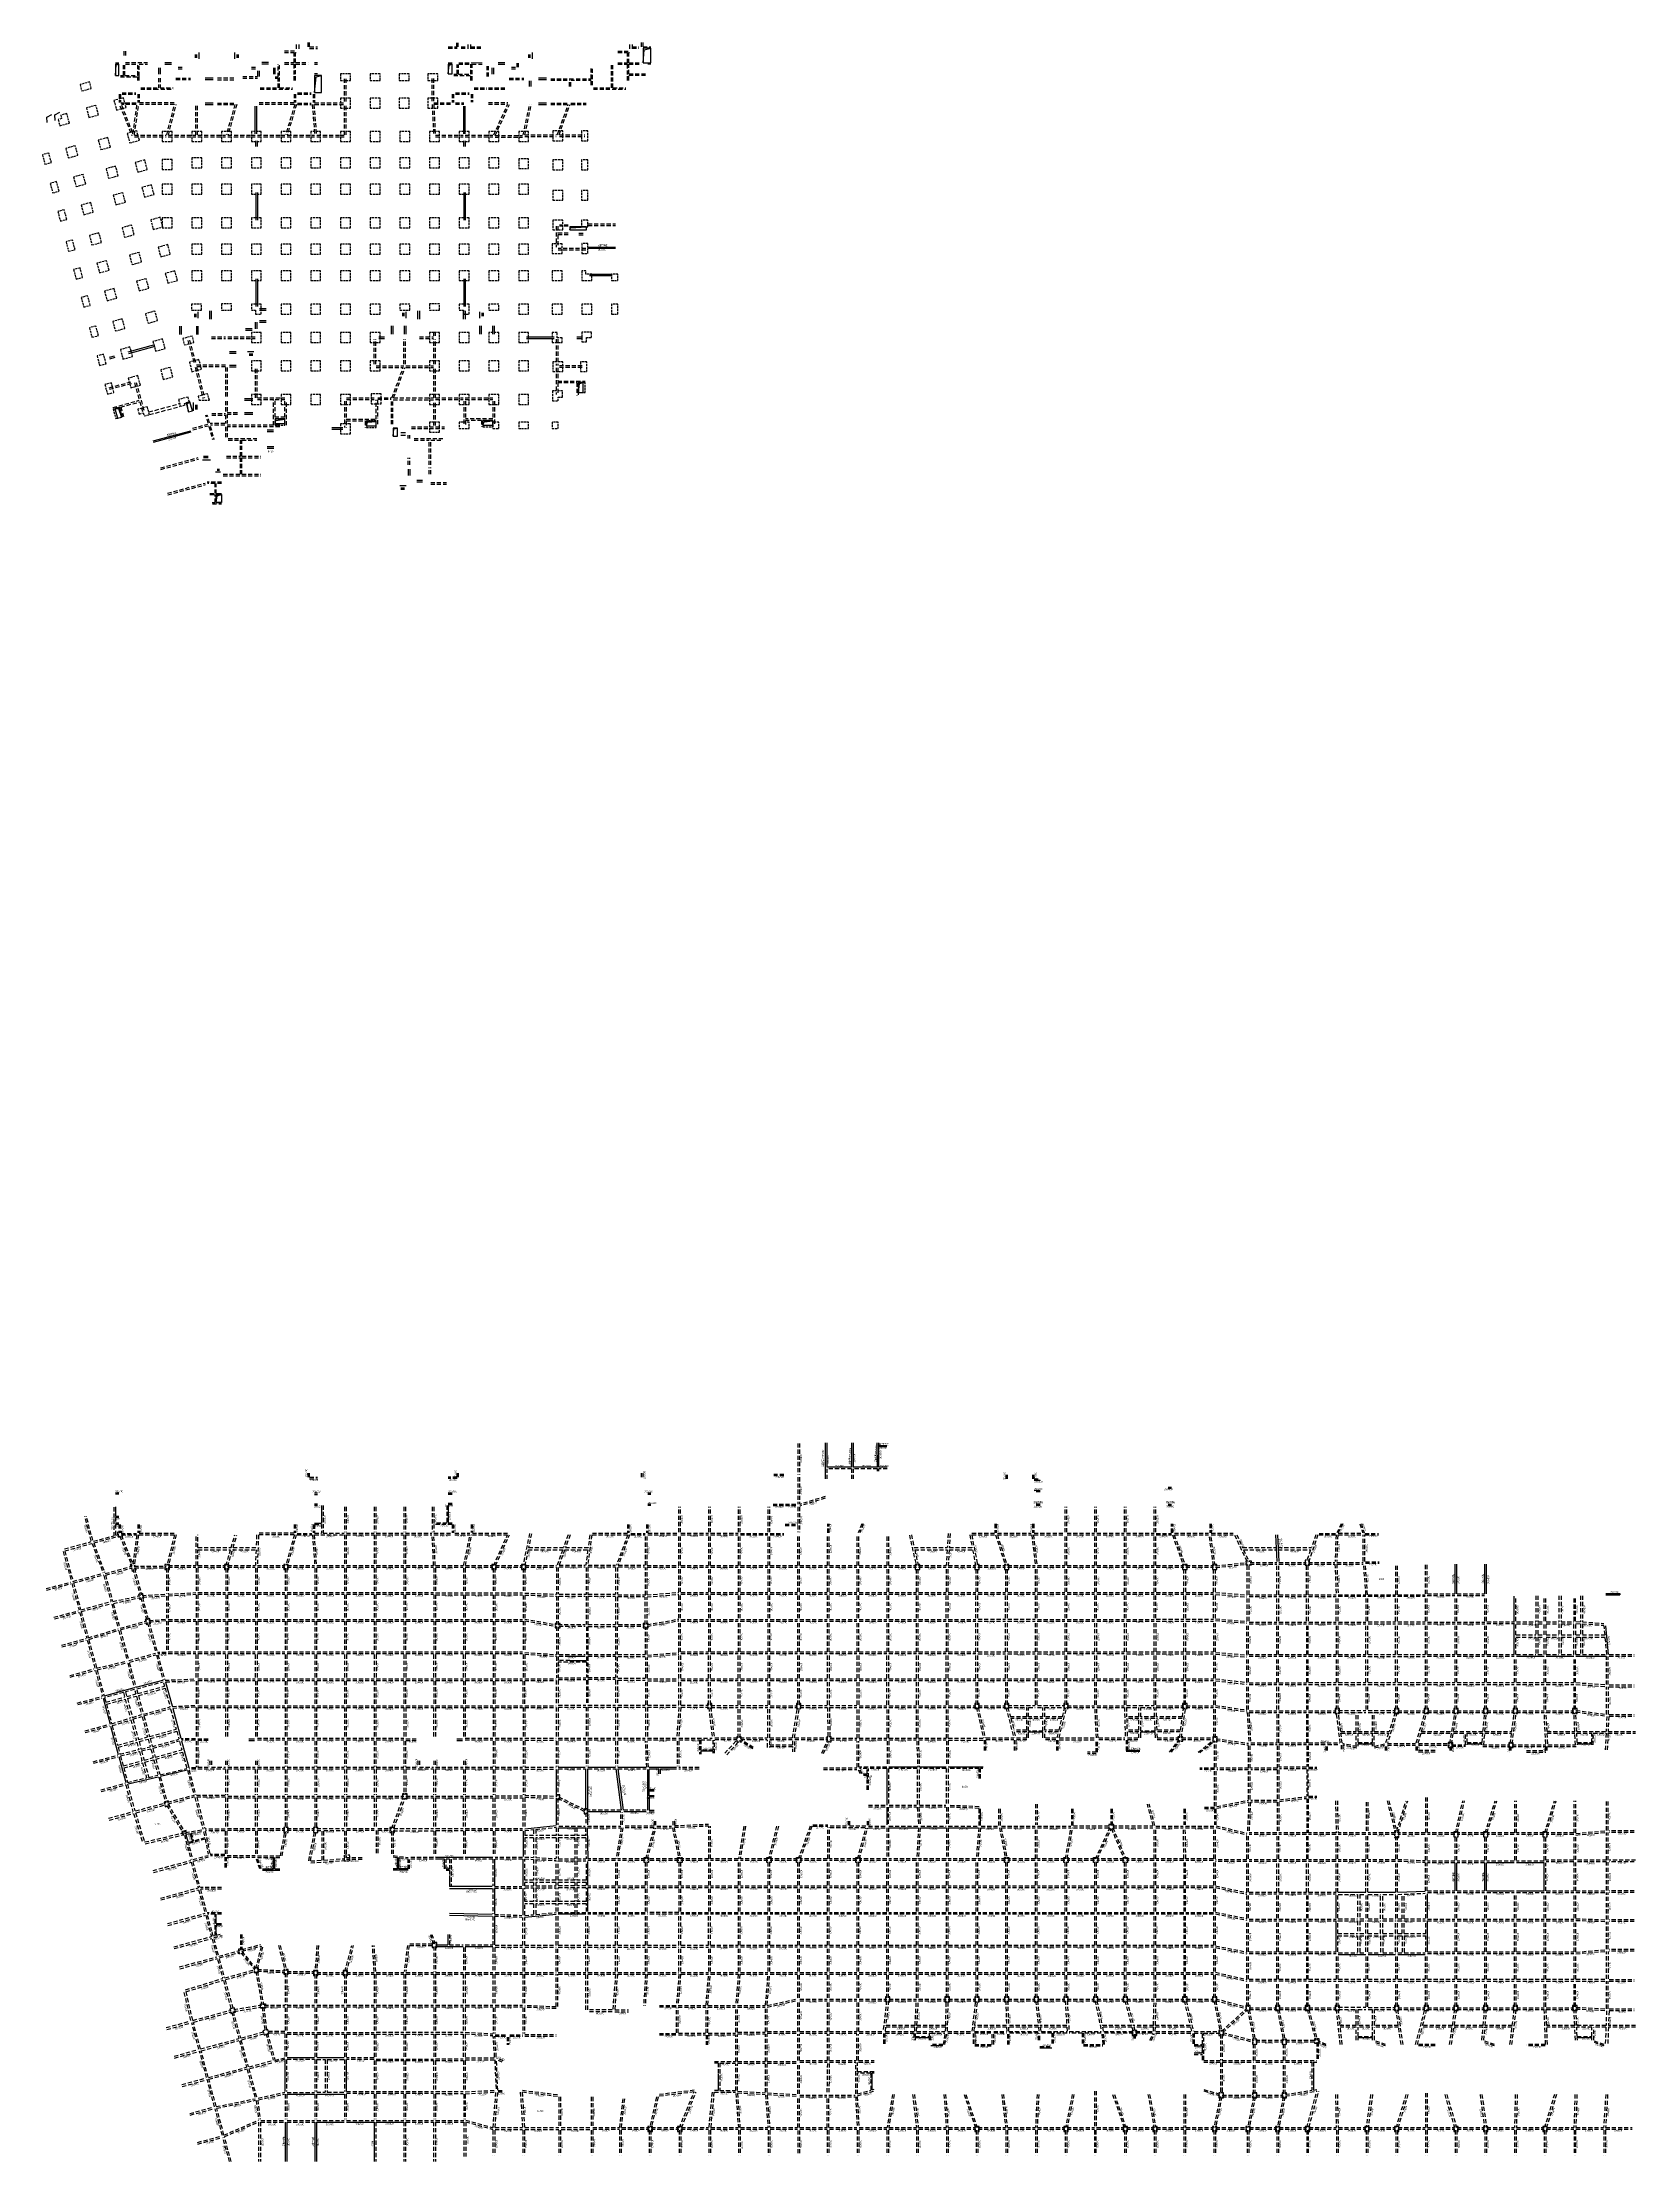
# Model space of a CAD drawing. Extents: x 911836 to 1201474, y 792827 to 1178027.
import ezdxf
from ezdxf.enums import TextEntityAlignment as Align

# ---------------------------------------------------------------- set-up
doc = ezdxf.new("R2010")
doc.units = 0
doc.header["$LTSCALE"] = 1500
for name, pattern in [('CONTINOUS', [0]), ('DASH', [0.35, 0.25, -0.1]), ('DASHED', [0.75, 0.5, -0.25])]:
    doc.linetypes.add(name, pattern=pattern)
doc.layers.get('0').update_dxf_attribs({"linetype": 'CONTINUOUS'})
for name, color, linetype in [('C-XREF-EXT', 7, 'CONTINUOUS'), ('S_BEAM', 4, 'DASHED'), ('S_BEAM_SECD', 5, 'DASHED'), ('S_COLU_CAP_TEXT', 81, 'CONTINUOUS'), ('S_DETL', 7, 'CONTINUOUS'), ('S_FLOR_TEXT', 51, 'CONTINUOUS'), ('SD_BEAM_TEXT_HORZ', 7, 'CONTINUOUS')]:
    doc.layers.add(name, color=color, linetype=linetype)
doc.layers.add('柱帽', color=2, linetype='CONTINUOUS', lineweight=35)
doc.layers.add('梁', color=4, linetype='CONTINUOUS', lineweight=18)
doc.styles.add('TH-STYLE3', font='tssdeng.shx', dxfattribs={"width": 0.7, "bigfont": 'tssdchn.shx'})

msp = doc.modelspace()

# ---------------------------------------------------------------- linework, layer by layer
at = {"color": 1}
for p, q in [((1170824, 868787), (1173538, 868787)), ((1173520, 868577), (1173538, 868787)), ((1190888, 868577), (1190878, 868787)), ((1190878, 868787), (1193524, 868787)), ((1193524, 868577), (1193524, 868787, 0)), ((953874, 846027, 0), (953874, 848127, 0)), ((954074, 846027, 0), (954074, 848127, 0)), ((1070524, 815388, 0), (1073124, 815388, 0)), ((1193524, 814927, 0), (1193524, 815387, 0))]:
    msp.add_line(p, q, dxfattribs=at)
at = {"layer": 'C-XREF-EXT', "color": 1}
for p, q in [((1170824, 868577), (1170824, 868787, 0)), ((1082374, 863578), (1082374, 864277)), ((1073124, 814927, 0), (1073124, 815388, 0))]:
    msp.add_line(p, q, dxfattribs=at)
at = {"layer": 'S_BEAM', "color": 4, "linetype": 'ByBlock'}
for p, q in [((943424, 1096027), (944424, 1096027)), ((943424, 1095827), (944424, 1095827)), ((943424, 1094377), (943424, 1095827)), ((943424, 1094377), (944424, 1094377))]:
    msp.add_line(p, q, dxfattribs=at)
at = {"layer": 'S_BEAM', "color": 1, "linetype": 'ByBlock'}
for p, q in [((1054123, 923477, 0), (1054123, 916927, 0)), ((1054423, 923477, 0), (1054423, 919027, 0)), ((1058924, 923477, 0), (1058924, 919027, 0)), ((1059224, 923477, 0), (1059224, 919027, 0)), ((1063624, 919027, 0), (1063623, 923477, 0)), ((1063924, 919027), (1063924, 923477)), ((1064923, 922927), (1063924, 922927)), ((1065323, 922727), (1063924, 922727)), ((1065323, 922927), (1064923, 922927)), ((1058924, 919027, 0), (1054423, 919027, 0)), ((1063624, 919027, 0), (1059224, 919027, 0)), ((1065423, 919027), (1063924, 919027, 0)), ((925724, 914127), (925124, 914127)), ((1022424, 914327), (1021924, 914327)), ((1092124, 916677), (1093224, 916677)), ((1093255, 914827), (1092124, 914827)), ((1116524, 915424), (1117123, 915424, 0)), ((925124, 911847), (925124, 910127)), ((925124, 910127), (925724, 910127)), ((961824, 912077), (961324, 912077)), ((962574, 912077), (962574, 908877)), ((985624, 912277), (986324, 912277)), ((985624, 912077), (985624, 908877)), ((961324, 908877), (962574, 908877)), ((986324, 908877), (985624, 908877)), ((1136010, 906727, 0), (1136237, 901927, 0)), ((1136360, 906727, 0), (1136587, 901927, 0)), ((1168674, 896038), (1168674, 901427)), ((1168974, 896038), (1168974, 901427)), ((1174074, 896038), (1174074, 901427)), ((1174374, 896038), (1174374, 901427)), ((1179424, 891077), (1179424, 895577)), ((1196074, 896077), (1198624, 896077)), ((1196074, 895827, 0), (1198624, 895827, 0)), ((1198624, 896077), (1198624, 895827)), ((1179424, 884977), (1179424, 890577)), ((1196555, 885025), (1196049, 890224)), ((1007724, 884727), (1010524, 884727)), ((1007724, 883927), (1010724, 883927)), ((1179824, 884677), (1184824, 884677)), ((1185224, 884677), (1190224, 884677)), ((1190624, 884677), (1196174, 884677)), ((928517, 878935, 0), (923064, 877453, 0)), ((928903, 879040, 0), (933728, 880351, 0)), ((934245, 879974, 0), (935412, 875679, 0)), ((922866, 877037, 0), (924138, 872357)), ((935543, 875197), (937011, 869793, 0)), ((924243, 871971, 0), (925633, 866856, 0)), ((1093724, 870877), (1091124, 870877)), ((1091124, 869827), (1091124, 870877)), ((1093724, 869827), (1093724, 870877)), ((1111524, 869827), (1111524, 870877)), ((1114154, 870877), (1111524, 870877)), ((1114199, 869827), (1114154, 870877)), ((937142, 869310), (938454, 864485, 0)), ((949374, 869677), (950424, 869677)), ((949374, 869377), (950424, 869377)), ((987184, 869677), (988234, 869677)), ((987184, 869377), (988234, 869377)), ((1031524, 867427, 0), (1031524, 866877, 0)), ((1033724, 867427), (1031524, 867427, 0)), ((1033724, 867427), (1033724, 867077)), ((1108874, 867627), (1111324, 867627)), ((1108874, 867427), (1111324, 867427)), ((1151024, 868328, 0), (1151024, 868787, 0)), ((1151024, 868787), (1153624, 868787)), ((1153624, 868328, 0), (1153624, 868787, 0)), ((925738, 866470, 0), (927023, 861742, 0)), ((933291, 862893), (938165, 864026)), ((1005224, 864127), (1005224, 859277)), ((1005624, 864527), (1010524, 864527)), ((1010574, 864227), (1010574, 856727)), ((1010924, 864227), (1010924, 856727)), ((1011024, 864527), (1016029, 864527)), ((1016080, 864227), (1017071, 856727)), ((1016433, 864227), (1017424, 856727)), ((1016474, 864527), (1021623, 864528)), ((1021823, 864128), (1021824, 856728)), ((1022123, 864527), (1027124, 864527, 0)), ((1022123, 864227), (1023924, 864227, 0)), ((1022123, 859328), (1022123, 864128)), ((1023924, 863327, 0), (1023924, 864227)), ((1024224, 864227, 0), (1027124, 864227, 0)), ((1024224, 863327, 0), (1024224, 864227)), ((1061124, 863077, 0), (1061774, 863077, 0)), ((1061774, 863077, 0), (1061774, 862377)), ((1065324, 864277), (1065324, 857627)), ((1070874, 864527), (1065724, 864527)), ((1076124, 864527), (1071374, 864527)), ((1082874, 864527), (1076524, 864527)), ((1082774, 864277), (1082374, 864277)), ((927407, 861476, 0), (932908, 862778, 0)), ((1023024, 860177), (1022123, 860177)), ((1023024, 859328), (1022123, 859328)), ((1022123, 859128), (1022124, 856728)), ((1023024, 859128), (1022123, 859128)), ((1005224, 858877), (1005224, 854027)), ((1017024, 856427), (1010924, 856427)), ((1010924, 856227), (1010924, 854027)), ((1021624, 856427), (1017524, 856427)), ((1022124, 856728), (1023024, 856728, 0)), ((1022124, 856428), (1023024, 856428, 0)), ((1065324, 857227), (1065324, 854027)), ((1082374, 853927), (1082374, 856927)), ((937918, 852348), (938712, 852475)), ((937938, 852273), (938331, 850825, 0)), ((938712, 852475, 0), (939104, 851035, 0)), ((999224, 852877), (999224, 848277)), ((999527, 853300), (1005224, 853902)), ((1005724, 853527), (1010543, 853527)), ((1010878, 853527), (1010970, 847877)), ((1065724, 853527), (1071024, 853527)), ((1071524, 853527), (1076124, 853527)), ((1076524, 853527), (1081974, 853527)), ((939104, 851035, 0), (938331, 850825, 0)), ((976424, 846027, 0), (976424, 848103, 0)), ((976624, 846027, 0), (976624, 848075, 0)), ((988324, 848127), (983324, 848127)), ((984924, 847827), (983324, 847827)), ((984924, 846027), (984924, 847827)), ((993724, 848127), (988724, 848127)), ((994024, 847827), (994024, 842977)), ((999224, 842927), (999224, 847827)), ((951824, 846027, 0), (953874, 846027, 0)), ((951824, 845777, 0), (954974, 845777, 0)), ((954074, 846027, 0), (954974, 846027, 0)), ((976424, 846027, 0), (975624, 846027, 0)), ((978324, 845777, 0), (975624, 845777, 0)), ((978324, 846027, 0), (976624, 846027, 0)), ((985824, 844827), (985824, 842827)), ((1011024, 843077), (1011024, 847377)), ((1168674, 842027), (1168674, 847127)), ((1168974, 842027), (1168974, 847127)), ((1174074, 842027), (1174074, 847127)), ((1174374, 842027), (1174374, 847127)), ((1179424, 847127), (1174424, 847127)), ((1184824, 847127), (1179824, 847127)), ((1184824, 842027), (1184824, 847127)), ((993624, 842827), (985824, 842827)), ((985824, 842477), (993624, 842477)), ((994024, 842477), (994024, 837877)), ((999224, 837627), (999224, 842527)), ((1011024, 838277), (1011024, 842577, 0)), ((1147024, 837066), (1147024, 841277)), ((1147424, 841777), (1152424, 841777)), ((1152824, 841777), (1157824, 841777)), ((1158224, 841777), (1163224, 842009)), ((1163624, 837077), (1163624, 841527)), ((1174424, 842027), (1179424, 842027)), ((1179824, 842027), (1184824, 842027)), ((943424, 836027), (943424, 837227)), ((944424, 836027), (943424, 836027)), ((985824, 837996, 0), (993624, 837807)), ((985824, 837646, 0), (993624, 837457)), ((994024, 837377), (994024, 832227)), ((999521, 837255), (1005221, 837807)), ((1010624, 837777), (1005624, 837777)), ((1147024, 830966), (1147024, 836566)), ((1163624, 830977), (1163624, 836577)), ((943424, 834324), (943424, 835827)), ((944424, 835827), (943424, 835827)), ((983324, 832227), (985574, 832227)), ((985574, 834127), (985574, 832227)), ((983324, 831927), (988324, 831927)), ((988724, 831927), (993724, 831927)), ((1147424, 830477, 0), (1152424, 830477)), ((1152824, 830477, 0), (1157824, 830477)), ((1158224, 830477, 0), (1163224, 830477)), ((1070524, 815388, 0), (1070524, 814927, 0)), ((1075524, 813877), (1073374, 813877, 0)), ((1093174, 813525), (1095324, 813525)), ((1121224, 813877), (1122724, 813877, 0)), ((1122724, 812574, 0), (1122724, 813877, 0)), ((1151024, 814927, 0), (1151024, 815387, 0)), ((1151024, 815387, 0), (1153627, 815387, 0)), ((1153627, 814927), (1153627, 815387, 0)), ((1190887, 814928, 0), (1190864, 815387, 0)), ((1190864, 815387, 0), (1193524, 815387, 0)), ((955924, 811377, 0), (955924, 805577, 0)), ((956324, 811777, 0), (961324, 811777, 0)), ((961724, 811777), (966724, 811777)), ((967074, 811377, 0), (967074, 805577, 0)), ((1121224, 812574, 0), (1122724, 812574, 0)), ((1142924, 809877), (1142924, 805839)), ((956324, 805077), (961324, 805077)), ((961724, 805077), (966724, 805077)), ((1034674, 805727, 0), (1034024, 805727)), ((1034674, 808727, 0), (1034674, 805727, 0)), ((1063024, 808877), (1062624, 808877)), ((1062624, 808877), (1062624, 805875)), ((1062624, 805875), (1063024, 805991)), ((1142924, 805839), (1143524, 805931)), ((955974, 800027), (955974, 792827)), ((956274, 800027), (956274, 792827)), ((961374, 800027), (961374, 792827)), ((961674, 800027), (961674, 792827)), ((961724, 800027), (966724, 800027)), ((967124, 800027), (972124, 800027)), ((972174, 800027), (972174, 792827)), ((972524, 800027), (977524, 800027))]:
    msp.add_line(p, q, dxfattribs=at)
at = {"layer": 'S_BEAM_SECD', "color": 4, "linetype": 'ByBlock'}
for p, q in [((926624, 1176427), (926624, 1175627)), ((926924, 1176427), (926924, 1175627)), ((939624, 1175846), (939624, 1175226)), ((939874, 1175846), (939874, 1175226)), ((940274, 1176176), (940274, 1175026)), ((946774, 1176176), (946774, 1175026)), ((947174, 1175846), (947174, 1175226)), ((947424, 1175846), (947424, 1175226)), ((989174, 1177627), (989174, 1176827)), ((989674, 1177627), (989674, 1176827)), ((1000224, 1175848), (1000224, 1175228)), ((1000474, 1175848), (1000474, 1175228)), ((1000874, 1176178), (1000874, 1175028)), ((1018574, 1177627), (1018574, 1176827)), ((1019074, 1177627), (1019074, 1176827)), ((932924, 1173427), (932924, 1172227)), ((933224, 1173427), (933224, 1172227)), ((934124, 1174377), (935324, 1174377)), ((934124, 1174077), (935324, 1174077)), ((936524, 1173496), (937224, 1173496)), ((936524, 1173196), (937224, 1173196)), ((941399, 1171577), (942899, 1171577)), ((941399, 1171277), (942899, 1171277)), ((949874, 1173496), (950574, 1173496)), ((949874, 1173196), (950574, 1173196)), ((950924, 1172827), (950924, 1171827)), ((951224, 1172827), (951224, 1171827)), ((952924, 1174377), (951724, 1174377)), ((952924, 1174077), (951724, 1174077)), ((953824, 1173427), (953824, 1172227)), ((954124, 1173427), (954124, 1172227)), ((993524, 1173430), (993524, 1172230)), ((993824, 1173430), (993824, 1172230)), ((994724, 1174377), (995924, 1174377)), ((994724, 1174077), (995924, 1174077)), ((997124, 1173498), (997824, 1173498)), ((997124, 1173198), (997824, 1173198)), ((1000324, 1171030), (1000324, 1170030)), ((1000624, 1171030), (1000624, 1170030)), ((1001999, 1171580), (1003499, 1171580)), ((1001999, 1171280), (1003499, 1171280)), ((941399, 1167027), (942899, 1167027)), ((941399, 1166727), (942899, 1166727)), ((950524, 1161427), (950524, 1166427)), ((950824, 1161427), (950824, 1166427)), ((988424, 1161427), (988424, 1166427)), ((988724, 1161427), (988724, 1166427)), ((1001999, 1167030), (1003499, 1167030)), ((1001999, 1166730), (1003499, 1166730)), ((950574, 1160126), (950574, 1159127)), ((950874, 1160126), (950874, 1159127)), ((988374, 1160126), (988374, 1159126)), ((988674, 1160126), (988674, 1159126)), ((950624, 1150727), (950624, 1145727)), ((950924, 1150727), (950924, 1145727)), ((988424, 1150727), (988424, 1145727)), ((988724, 1150727), (988724, 1145727)), ((1009374, 1143327), (1010174, 1143327)), ((1009374, 1143027), (1010174, 1143027)), ((1011024, 1140827), (1016024, 1140827)), ((1011024, 1140627), (1016024, 1140627)), ((950624, 1135027), (950624, 1130027)), ((950924, 1135027), (950924, 1130027)), ((988424, 1135027), (988424, 1130027)), ((988724, 1135027), (988724, 1130027)), ((1011324, 1135927), (1015324, 1135927)), ((1011324, 1135627), (1015324, 1135627)), ((939474, 1128697), (939474, 1128077)), ((939724, 1128697), (939724, 1128077)), ((940124, 1129027), (940124, 1127877)), ((942274, 1127727, 0), (942274, 1129227)), ((942574, 1127727, 0), (942574, 1129227)), ((951324, 1129677), (952524, 1129677)), ((951324, 1129377), (952524, 1129377)), ((977274, 1128871), (977274, 1128251)), ((977524, 1128871), (977524, 1128251)), ((977924, 1129071), (977924, 1127921)), ((980074, 1127727), (980074, 1129227)), ((980374, 1129227), (980374, 1127727)), ((988374, 1127727), (988374, 1129227)), ((988674, 1129227), (988674, 1127727)), ((991324, 1129077), (991324, 1127927)), ((991724, 1128877), (991724, 1128257)), ((991974, 1128877), (991974, 1128257)), ((936776, 1126427), (936776, 1124927, 0)), ((937076, 1126427), (937076, 1124927, 0)), ((939824, 1126427), (939824, 1124927, 0)), ((940124, 1126427), (940124, 1124927, 0)), ((949974, 1125977, 0), (948774, 1125977, 0)), ((949974, 1125677, 0), (948774, 1125677, 0)), ((950574, 1125977), (950574, 1127177)), ((950874, 1125977), (950874, 1127177)), ((951324, 1127477), (952524, 1127477)), ((951324, 1127177), (952524, 1127177)), ((975224, 1126477), (975224, 1124977)), ((975524, 1126477), (975524, 1124977)), ((977624, 1126477), (977624, 1124977)), ((977924, 1126477), (977924, 1124977)), ((991324, 1126477), (991324, 1124977)), ((991624, 1126477), (991624, 1124977)), ((993724, 1124977), (993724, 1126477)), ((994024, 1124977), (994024, 1126477)), ((924009, 1120819), (924974, 1121081)), ((932212, 1123048, 0), (927387, 1121736)), ((932291, 1122759, 0), (927466, 1121446)), ((945874, 1121827, 0), (947074, 1121827)), ((945874, 1121527, 0), (947074, 1121527)), ((949124, 1121827), (950274, 1121827)), ((949454, 1121427), (950074, 1121427)), ((949454, 1121177), (950074, 1121177)), ((973024, 1124529), (974024, 1124529)), ((973024, 1124227), (974024, 1124227)), ((999849, 1124527), (1004849, 1124527)), ((999849, 1124227), (1004849, 1124227)), ((1009024, 1124527), (1010024, 1124527)), ((1009024, 1124227), (1010024, 1124227)), ((924088, 1120530), (925053, 1120792)), ((945874, 1119377, 0), (947074, 1119377)), ((945874, 1119077, 0), (947074, 1119077)), ((948574, 1113277), (950074, 1113277)), ((939225, 1112577), (939225, 1111077)), ((939675, 1112152), (939675, 1111302)), ((939925, 1112152), (939925, 1111302)), ((948574, 1112977), (950074, 1112977)), ((948574, 1110777), (950074, 1110777)), ((948574, 1110477), (950074, 1110477)), ((931987, 1105578), (938838, 1107440)), ((932039, 1105385), (938891, 1107247)), ((952674, 1107577), (953874, 1107577)), ((952674, 1107277), (953874, 1107277)), ((964426, 1108027), (966426, 1108027)), ((964426, 1107727), (966426, 1107727)), ((977024, 1107127), (977824, 1107127)), ((977024, 1106627), (977824, 1106627)), ((940924, 1102127), (942424, 1102127)), ((941149, 1102827), (941999, 1102827)), ((941149, 1102577), (941999, 1102577)), ((952707, 1104577), (953907, 1104577)), ((952707, 1104277), (953907, 1104277)), ((943284, 1099977), (944224, 1099977)), ((943584, 1100477), (944026, 1100477)), ((943584, 1100277), (944024, 1100277)), ((978324, 1100477), (978324, 1099277)), ((978624, 1100477), (978624, 1099277)), ((979924, 1098427), (980924, 1098427)), ((979924, 1098127), (980924, 1098127)), ((976824, 1097477), (977974, 1097477)), ((977024, 1097077), (977644, 1097077)), ((977024, 1096827), (977644, 1096827))]:
    msp.add_line(p, q, dxfattribs=at)
at = {"layer": 'S_BEAM_SECD', "color": 4}
for p, q in [((955824, 1176473), (957974, 1176473)), ((955824, 1176177), (957624, 1176177)), ((957624, 1174348), (957624, 1176177)), ((957874, 1174348), (957874, 1176177)), ((957874, 1176177), (957974, 1176177)), ((957974, 1177627), (957974, 1176827)), ((958474, 1177627), (958474, 1176827)), ((960124, 1177227), (960124, 1178027)), ((960424, 1177227), (960424, 1178027)), ((960424, 1177227), (961824, 1177227)), ((960424, 1176927), (961824, 1176927)), ((985625, 1177223), (987225, 1177223)), ((985625, 1176973), (987225, 1176973)), ((987200, 1177223), (987200, 1178023)), ((987450, 1177223), (987450, 1178023)), ((987975, 1177223), (989175, 1177223)), ((987975, 1176973), (989175, 1176973)), ((989675, 1177223), (991825, 1177223)), ((989675, 1176973), (991824, 1176973)), ((1016474, 1176427), (1018575, 1176427)), ((1016474, 1176177), (1018224, 1176177)), ((1018224, 1174317), (1018224, 1176177)), ((1018474, 1174317), (1018474, 1176177)), ((1018474, 1176177), (1018575, 1176177)), ((1019075, 1177227), (1020274, 1177227)), ((1019075, 1176977), (1020274, 1176977)), ((1020774, 1177227), (1020774, 1178027)), ((1021024, 1177227), (1021024, 1178027)), ((1021024, 1177227), (1022425, 1177227)), ((925124, 1174077), (925724, 1174077)), ((926024, 1171782), (929174, 1171782)), ((926025, 1172027), (926600, 1172027)), ((926600, 1172027), (926600, 1174023)), ((926850, 1172027), (926850, 1174023)), ((926850, 1172027), (929174, 1172027)), ((926923, 1174398), (930974, 1174398)), ((926923, 1174077), (929174, 1174077)), ((929174, 1172032), (929174, 1174077)), ((929174, 1171127), (929174, 1171782)), ((929424, 1174077), (930974, 1174077)), ((929424, 1171907), (929424, 1174077)), ((929424, 1171127), (929424, 1171907)), ((932924, 1171527), (932924, 1169773)), ((933224, 1171527), (933224, 1169773)), ((936124, 1171523), (938775, 1171523)), ((936124, 1171273), (938775, 1171273)), ((943650, 1171577), (947025, 1171577)), ((943650, 1171248), (947025, 1171248)), ((948274, 1171827), (950924, 1171827)), ((948274, 1171527), (950924, 1171527)), ((954125, 1171773), (954700, 1171773)), ((954125, 1171523), (954700, 1171523)), ((954700, 1171773), (954700, 1174067)), ((954700, 1169777), (954700, 1171523)), ((954950, 1169777), (954950, 1174067)), ((955874, 1174348), (957624, 1174348)), ((955874, 1174098), (957624, 1174098)), ((957624, 1172173), (957624, 1174098)), ((957624, 1171123), (957624, 1172173)), ((957874, 1174348), (960125, 1174348)), ((957874, 1171127), (957874, 1174098)), ((957874, 1174098), (960125, 1174098)), ((961824, 1174327), (961324, 1174327)), ((961824, 1174027), (961324, 1174027)), ((961824, 1172327), (961324, 1172327)), ((961824, 1172027), (961324, 1172027)), ((966775, 1167273), (966775, 1171723)), ((967075, 1167273), (967075, 1171723)), ((982724, 1167327, 0), (982724, 1171727, 0)), ((983024, 1167327, 0), (983024, 1171727, 0)), ((985626, 1174327), (986326, 1174327)), ((985626, 1174077), (986326, 1174077)), ((986625, 1172277), (987224, 1172277)), ((986625, 1172027), (989724, 1172027)), ((987224, 1172277), (987224, 1174023)), ((987474, 1172277), (987474, 1174023)), ((987474, 1172277), (989724, 1172277)), ((987524, 1174317), (989848, 1174317)), ((987524, 1174067), (989723, 1174067)), ((989724, 1172277), (989723, 1174067)), ((989724, 1171127), (989724, 1172027)), ((989973, 1174067), (991774, 1174067)), ((989973, 1171127), (989973, 1174067)), ((992674, 1171830), (992674, 1174067)), ((992924, 1171830), (992924, 1174067)), ((996724, 1171523), (999375, 1171523)), ((996724, 1171273), (999374, 1171277)), ((998125, 1173498), (998125, 1174328)), ((998375, 1173498), (998375, 1174328)), ((1004249, 1171427), (1008564, 1171427)), ((1004249, 1171177), (1007674, 1171178)), ((1007674, 1170027), (1007674, 1171178)), ((1007924, 1171178), (1008564, 1171178)), ((1007924, 1170027), (1007924, 1171178)), ((1008874, 1171177), (1011574, 1171177)), ((1008875, 1171427), (1011574, 1171427)), ((1011574, 1171427), (1011574, 1173427)), ((1011574, 1170227), (1011574, 1171177)), ((1011824, 1170227), (1011824, 1173427)), ((1015299, 1169777), (1015300, 1174067)), ((1015549, 1169777), (1015550, 1174067)), ((1016474, 1174317), (1018224, 1174317)), ((1016474, 1174067), (1018224, 1174067)), ((1018224, 1172173), (1018224, 1174067)), ((1018224, 1171127), (1018224, 1172173)), ((1018474, 1174317), (1020725, 1174317)), ((1018474, 1174067), (1020725, 1174067)), ((1018474, 1172298), (1018474, 1174067)), ((1018474, 1172298), (1021625, 1172298)), ((1018474, 1171127), (1018474, 1172048)), ((1018474, 1172048), (1021625, 1172048)), ((925774, 1168627), (925774, 1167088)), ((926024, 1168627), (926024, 1167156)), ((926325, 1168873), (928825, 1168873)), ((926325, 1168623), (928825, 1168623)), ((929174, 1168627), (929174, 1167127)), ((929424, 1168627), (929424, 1167127)), ((929725, 1169773), (932924, 1169773)), ((929725, 1169523), (932225, 1169523)), ((932225, 1169523), (935625, 1169523)), ((933224, 1169773), (935625, 1169773)), ((951425, 1169777), (954700, 1169777)), ((951425, 1169527), (957324, 1169527)), ((954950, 1169777), (957325, 1169777)), ((957624, 1168627), (957624, 1167127)), ((957874, 1168627), (957874, 1167127)), ((958224, 1168877), (960724, 1168877)), ((958224, 1168627), (960724, 1168627)), ((961074, 1168627), (961074, 1167127)), ((961324, 1168627), (961324, 1167127)), ((986324, 1168627), (986324, 1167127)), ((986574, 1168627), (986574, 1167127)), ((986924, 1168877), (989424, 1168877)), ((986924, 1168627), (989424, 1168627)), ((989774, 1168628), (989774, 1167177)), ((990024, 1168628), (990024, 1167177)), ((990325, 1169777), (992625, 1169777)), ((990325, 1169527), (992625, 1169527)), ((992924, 1169777), (996224, 1169777)), ((992924, 1169527), (996224, 1169527)), ((1012024, 1169777), (1015299, 1169777)), ((1012024, 1169527), (1017924, 1169527)), ((1015549, 1169777), (1017924, 1169777)), ((925927, 1166516), (928104, 1161098)), ((928874, 1166977), (926120, 1166977)), ((928874, 1166727), (926197, 1166727)), ((926218, 1166596), (928292, 1161433)), ((928292, 1161433), (929045, 1166723)), ((928558, 1161173), (929348, 1166723)), ((935824, 1167027), (929474, 1167027)), ((935824, 1166727), (929474, 1166727)), ((934446, 1161227), (935855, 1166727)), ((934742, 1161173), (936165, 1166727)), ((939724, 1161227), (939724, 1166727)), ((940024, 1161227), (940024, 1166727)), ((943649, 1166977), (946624, 1166977)), ((943649, 1166727), (946624, 1166727)), ((946845, 1166727), (945255, 1161227)), ((947158, 1166727), (945551, 1161173)), ((957612, 1167023), (951224, 1167023)), ((957612, 1166723), (951224, 1166723)), ((957707, 1166727), (956057, 1161227)), ((958021, 1166727), (956354, 1161173)), ((958224, 1166977), (960724, 1166977)), ((958224, 1166727), (960724, 1166727)), ((960890, 1166727), (961348, 1161227)), ((961191, 1166727), (961649, 1161227)), ((961324, 1167027), (966724, 1167027)), ((961324, 1166727), (966724, 1166727)), ((966775, 1161223), (966775, 1166673)), ((967075, 1161223), (967075, 1166673)), ((982689, 1166727), (982960, 1161223)), ((982989, 1166727), (983260, 1161223)), ((983024, 1167023, 0), (986324, 1167023)), ((983024, 1166773, 0), (986324, 1166773)), ((986924, 1167023), (988425, 1167023)), ((986924, 1166773), (988425, 1166773)), ((992924, 1167127), (996424, 1167127)), ((992924, 1166827), (996395, 1166828)), ((993896, 1161227), (996424, 1166790)), ((994177, 1161123), (996725, 1166727)), ((999235, 1161227), (1000417, 1166727)), ((999542, 1161227), (1000724, 1166727)), ((1004249, 1166977), (1007224, 1166977)), ((1004249, 1166727), (1007224, 1166727)), ((1005437, 1161227), (1007435, 1166727)), ((1005756, 1161227), (1007754, 1166727)), ((1007912, 1166977), (1010712, 1166977)), ((1007924, 1166727), (1010712, 1166727)), ((928558, 1161173), (934325, 1161173)), ((928565, 1160873), (934325, 1160873)), ((934725, 1160873), (939725, 1160873)), ((934742, 1161173), (939725, 1161173)), ((940125, 1161173), (945125, 1161173)), ((940125, 1160873), (945125, 1160873)), ((945525, 1160873), (950525, 1160873)), ((945551, 1161173), (950525, 1161173)), ((950925, 1161173), (955925, 1161173)), ((950925, 1160873), (955925, 1160873)), ((956325, 1160873), (961325, 1160873)), ((956352, 1161173), (961325, 1161173)), ((961725, 1161173), (966725, 1161173)), ((961725, 1160873), (966725, 1160873)), ((983325, 1161173), (988325, 1161173)), ((983325, 1160873), (988325, 1160873)), ((988725, 1161173), (993725, 1161173)), ((988725, 1160873), (993725, 1160873)), ((994125, 1160823), (999125, 1160823)), ((994177, 1161123), (999125, 1161123)), ((999524, 1161227), (1005224, 1161227)), ((999524, 1160927), (1005224, 1160927)), ((1005825, 1161223), (1010425, 1161223)), ((1005825, 1160923), (1010425, 1160923)), ((1005225, 1144623), (1005225, 1140827)), ((1005525, 1144623), (1005525, 1143327)), ((1007424, 1144827), (1005825, 1144827)), ((1007424, 1144627), (1005825, 1144627)), ((1011024, 1145027, 0), (1016024, 1145027, 0)), ((1011024, 1144727, 0), (1016024, 1144727, 0)), ((1007424, 1143327), (1005525, 1143327)), ((1005525, 1143027), (1005525, 1140827)), ((1007424, 1143027), (1005525, 1143027)), ((1010625, 1140573), (1005624, 1140573)), ((1010625, 1140273), (1005624, 1140273)), ((982975, 1124673), (982975, 1125673)), ((983275, 1124673), (983275, 1125673)), ((938273, 1123815, 0), (939441, 1119516)), ((938562, 1123893, 0), (939730, 1119594)), ((942574, 1124527, 0), (945124, 1124527)), ((942574, 1124227, 0), (945124, 1124227)), ((945525, 1124523), (950525, 1124523)), ((945525, 1124223), (950525, 1124223)), ((972175, 1119523), (972175, 1124073)), ((972475, 1119523), (972475, 1124073)), ((977575, 1119523), (977575, 1124073)), ((977875, 1119523), (977875, 1124073)), ((980375, 1124523), (982925, 1124523)), ((980375, 1124223), (982925, 1124223)), ((982975, 1119523), (982975, 1124073)), ((983275, 1119523), (983275, 1124073)), ((1005224, 1124077), (1005224, 1119277)), ((1005524, 1124077), (1005524, 1119277)), ((939594, 1118935), (941027, 1113315)), ((945124, 1119377), (939842, 1119377, 0)), ((939883, 1119014), (941317, 1113393)), ((945124, 1119077), (939923, 1119077, 0)), ((945124, 1118927), (945124, 1113427)), ((945424, 1118927), (945424, 1113427)), ((950575, 1113427), (950575, 1118923)), ((950875, 1113427), (950875, 1118923)), ((972525, 1119227), (977525, 1119227)), ((972525, 1118927), (977450, 1118927)), ((975377, 1113427, 0), (977450, 1118927, 0)), ((975696, 1113423, 0), (977771, 1118927, 0)), ((977925, 1119227), (982925, 1119227)), ((977925, 1118927), (982925, 1118927)), ((982975, 1113423), (982975, 1118923)), ((983275, 1113423), (983275, 1118923)), ((1005224, 1118877), (1005224, 1114027)), ((1005524, 1118877), (1005524, 1116477)), ((1005826, 1119277), (1010224, 1119277)), ((1005826, 1118977), (1010224, 1118977)), ((923965, 1115263), (928211, 1116417, 0)), ((924044, 1114973), (928290, 1116127, 0)), ((928593, 1116158, 0), (929459, 1112974, 0)), ((928882, 1116236, 0), (930303, 1111011, 0)), ((950924, 1113427), (955924, 1113427)), ((967124, 1113427), (972174, 1113427)), ((972824, 1113427), (975224, 1113427, 0)), ((975696, 1113423), (982925, 1113423)), ((983326, 1113422), (988324, 1113427)), ((988724, 1113427), (993726, 1113427)), ((1005524, 1116477), (1010524, 1116477)), ((1005524, 1116177), (1005524, 1114027)), ((1005524, 1116177), (1008974, 1116177)), ((1008974, 1116177), (1008974, 1113827)), ((1009224, 1116177), (1010524, 1116177)), ((1009224, 1116177), (1009224, 1114977)), ((1009224, 1114727), (1009224, 1113827)), ((924633, 1111662, 0), (929459, 1112974, 0)), ((924711, 1111373, 0), (925869, 1111687, 0)), ((925869, 1111687, 0), (926341, 1109950, 0)), ((926111, 1111753, 0), (929537, 1112684, 0)), ((926111, 1111753, 0), (926583, 1110016, 0)), ((929537, 1112684, 0), (930013, 1110932, 0)), ((931176, 1110850), (936965, 1112423)), ((931307, 1110367), (937096, 1111940)), ((941963, 1108807), (941563, 1110277)), ((942204, 1108873), (941822, 1110277)), ((942625, 1110577), (945124, 1110577)), ((942625, 1110277), (945124, 1110277)), ((945124, 1112827), (945124, 1110577)), ((945124, 1110277), (945124, 1108727)), ((945424, 1112827), (945424, 1110773)), ((945424, 1110773), (947574, 1110773)), ((945424, 1110473), (947574, 1110473)), ((945424, 1110473), (945424, 1108727)), ((950924, 1113127), (953826, 1113127)), ((953826, 1108427), (953826, 1113127)), ((954126, 1113127), (955924, 1113127)), ((954126, 1109877, 0), (954126, 1113127)), ((955926, 1109877), (954126, 1109877)), ((954126, 1108427), (954126, 1109627)), ((955926, 1109627), (954126, 1109627)), ((955926, 1109877), (955926, 1112827)), ((955926, 1108427), (955926, 1109627)), ((956226, 1108427), (956226, 1112827)), ((966774, 1112827), (966776, 1108027)), ((967074, 1112827), (967075, 1109527, 0)), ((967075, 1109527, 0), (972524, 1109527, 0)), ((967124, 1113127), (972174, 1113127)), ((972524, 1109527, 0), (972524, 1113027)), ((972824, 1113177), (975224, 1113177, 0)), ((972824, 1110027, 0), (972824, 1113027)), ((972824, 1108627), (972824, 1109777, 0)), ((975275, 1108627), (975275, 1112823)), ((975575, 1108623), (975575, 1112823)), ((975625, 1113073), (982925, 1113073)), ((982975, 1108373), (982975, 1112823)), ((983275, 1108373), (983275, 1112823)), ((983327, 1113122, 0), (988324, 1113122)), ((988426, 1112827), (988426, 1108427)), ((988724, 1113127), (993726, 1113127)), ((988726, 1112827), (988726, 1109627)), ((993724, 1109627), (988726, 1109627)), ((993724, 1112827), (993724, 1109627)), ((994024, 1112827), (994024, 1108427)), ((939131, 1107882), (941930, 1108643)), ((939210, 1107593), (942008, 1108353)), ((942120, 1108228), (942772, 1105827)), ((945024, 1108727), (942321, 1108727)), ((942361, 1108294), (943031, 1105827)), ((945024, 1108477), (942389, 1108477)), ((945124, 1108127), (945124, 1106027)), ((950524, 1108427, 0), (945424, 1108427, 0)), ((950524, 1108127, 0), (945424, 1108127)), ((945424, 1108127), (945424, 1106027)), ((945625, 1106023), (950824, 1106023, 0)), ((945625, 1105723), (947825, 1105723)), ((947825, 1102823), (947825, 1105723)), ((948125, 1105723), (950825, 1105723)), ((948125, 1102823), (948125, 1105723)), ((953826, 1108427, 0), (950924, 1108427)), ((954974, 1108127, 0), (950924, 1108127)), ((954974, 1108427, 0), (954126, 1108427, 0)), ((967076, 1109227, 0), (967076, 1108027)), ((967076, 1109227, 0), (970499, 1109227, 0)), ((970499, 1109227, 0), (970499, 1108027)), ((970749, 1109227, 0), (972524, 1109227, 0)), ((970749, 1109227, 0), (970749, 1108027)), ((972524, 1108627), (972524, 1109227, 0)), ((978325, 1106024), (978325, 1106623)), ((978623, 1106027, 0), (978624, 1106623)), ((978924, 1108127), (982924, 1108127)), ((978924, 1107827), (982924, 1107827)), ((979425, 1106023), (984625, 1106023)), ((979425, 1105723), (982124, 1105723)), ((982124, 1101227), (982124, 1105723)), ((982424, 1105723), (984625, 1105723)), ((982424, 1101227), (982424, 1105723)), ((983324, 1108127), (984924, 1108127)), ((983324, 1107827), (984924, 1107827)), ((988726, 1109327), (988726, 1108427)), ((991674, 1109327), (988726, 1109327)), ((991674, 1109327), (991674, 1108127)), ((993724, 1109327), (991924, 1109327)), ((991924, 1109327), (991924, 1108127)), ((993724, 1109327), (993724, 1108427)), ((933310, 1100704), (940161, 1102566)), ((933388, 1100415), (940240, 1102276)), ((945326, 1102823), (947825, 1102823)), ((945326, 1102523), (947825, 1102523)), ((947825, 1099523), (947825, 1102523)), ((948125, 1102823), (951525, 1102823)), ((948125, 1102523), (951525, 1102523)), ((948125, 1099523), (948125, 1102523)), ((978324, 1101228, 0), (978324, 1102527, 0)), ((978624, 1101227, 0), (978624, 1102527, 0)), ((934568, 1096072), (941420, 1097934)), ((944424, 1098077, 0), (941796, 1098077, 0)), ((943224, 1097827, 0), (941863, 1097827, 0)), ((943224, 1096027), (943224, 1097827)), ((943424, 1096027), (943424, 1097827)), ((944424, 1097827, 0), (943424, 1097827, 0)), ((944724, 1099523, 0), (947825, 1099523)), ((944724, 1099223, 0), (947825, 1099223)), ((948125, 1099523), (951525, 1099523)), ((948125, 1099223), (951525, 1099223)), ((982124, 1099531), (982124, 1100727, 0)), ((982425, 1099527), (982424, 1100727, 0)), ((982425, 1098023), (985324, 1098023)), ((934647, 1095783), (941499, 1097644)), ((942249, 1096027), (943224, 1096027)), ((942303, 1095827), (943224, 1095827)), ((942697, 1094377), (943224, 1094377)), ((942765, 1094127), (944424, 1094127)), ((943224, 1094377), (943224, 1095827)), ((943424, 1096027), (944424, 1096027)), ((982425, 1097723), (985324, 1097723)), ((1049174, 923377), (1049174, 917727)), ((1049474, 923377), (1049474, 917727)), ((960124, 917227), (960124, 918027)), ((960424, 917227), (960424, 918027)), ((960424, 917227), (961824, 917227)), ((960424, 916927), (961824, 916927)), ((987224, 917228), (985624, 917228)), ((987224, 916978), (985624, 916978)), ((987224, 917227), (987224, 918027)), ((987474, 917227), (987474, 918027)), ((1020774, 917228), (1020774, 918028)), ((1021024, 917228), (1021024, 918028)), ((1046624, 917727), (1044824, 917727)), ((1046624, 917477), (1044824, 917477)), ((1049174, 917227), (1049174, 912325)), ((1049474, 917227), (1049474, 912325)), ((1054423, 918777, 0), (1054423, 916927, 0)), ((1058924, 918777, 0), (1054423, 918777, 0)), ((1058924, 918777, 0), (1058923, 916928, 0)), ((1059224, 918777, 0), (1059223, 916928, 0)), ((1063624, 918777, 0), (1059224, 918777, 0)), ((1063624, 918327), (1063624, 918777, 0)), ((1063924, 918327), (1063924, 918777)), ((1065423, 918777), (1063924, 918777, 0)), ((1087024, 916927), (1087024, 918027, 0)), ((1087274, 916927), (1087274, 918027, 0)), ((1091873, 916927, 0), (1091873, 918027)), ((1092123, 916927, 0), (1092123, 918027)), ((1092124, 916927), (1093224, 916927)), ((925724, 914327), (925124, 914327)), ((961824, 914327), (961324, 914327)), ((961824, 914027), (961324, 914027)), ((986324, 914327), (985624, 914327)), ((986324, 914077), (985624, 914077)), ((1022424, 914077), (1021924, 914077)), ((1054123, 913707), (1049524, 912294)), ((1054123, 913394), (1049524, 911980)), ((1093255, 914577), (1092124, 914577)), ((1116524, 915224), (1117123, 915224, 0)), ((920731, 905679), (919537, 910070)), ((921020, 905758), (919827, 910149)), ((924824, 911766), (924824, 906585)), ((925124, 909927), (925124, 908877)), ((925124, 909927), (925724, 909927)), ((961824, 912327), (961324, 912327)), ((962874, 912077), (962874, 907027)), ((966774, 911827), (966774, 907227)), ((967074, 911827), (967074, 907227)), ((972174, 911827), (972174, 907227)), ((972474, 911827), (972474, 907227)), ((977524, 911827), (977524, 907227)), ((977824, 911827), (977824, 907227)), ((982724, 911827), (982724, 907227)), ((983024, 911827), (983024, 908877)), ((985374, 912077), (985374, 908877)), ((985624, 912527), (986324, 912527)), ((1022424, 912327), (1021924, 912327)), ((1022424, 912077), (1021924, 912077)), ((1027524, 907227), (1027524, 911827)), ((1027824, 907227), (1027824, 911827)), ((1032974, 907227), (1032974, 911827)), ((1033274, 907227), (1033274, 911827)), ((1038374, 907225), (1038374, 911825)), ((1038674, 907225), (1038674, 911825)), ((1043774, 907225), (1043774, 911827)), ((1044074, 907225), (1044074, 911827)), ((1044674, 912327), (1049124, 912325)), ((1044674, 912077), (1049124, 912077)), ((1049174, 911825), (1049174, 908677)), ((1049474, 911825), (1049474, 907227)), ((1093224, 912327), (1092124, 912327)), ((1093224, 912077), (1092124, 912077)), ((1097774, 907227), (1097774, 911827)), ((1098074, 907227), (1098074, 911827)), ((1103174, 907227), (1103174, 911827)), ((1103474, 907227), (1103474, 911827)), ((1108574, 907227), (1108574, 911827)), ((1108874, 907227), (1108874, 911827)), ((1113974, 907227), (1113974, 911827)), ((1114274, 907227), (1114274, 911827)), ((1116524, 912327), (1117124, 912327)), ((1116524, 912077), (1117124, 912077)), ((915849, 904197, 0), (920722, 905522, 0)), ((921121, 905578, 0), (924824, 906585, 0)), ((921173, 905282, 0), (923157, 899909, 0)), ((921199, 905289, 0), (925831, 906547, 0)), ((925724, 908877), (925124, 908877)), ((925724, 908627), (925124, 908627)), ((925124, 908627), (925124, 906666)), ((925124, 906666, 0), (925753, 906837, 0)), ((925724, 908627), (925724, 907036)), ((925907, 906568, 0), (928122, 901056, 0)), ((925974, 908627), (925974, 907104)), ((926129, 906977), (928924, 906977)), ((926197, 906727), (928924, 906727)), ((926198, 906647, 0), (928288, 901446, 0)), ((928996, 906727, 0), (928288, 901446, 0)), ((929298, 906727, 0), (928541, 901077, 0)), ((929174, 908627), (929174, 907127)), ((929424, 908627), (929424, 907127)), ((929424, 907027), (935824, 907027)), ((929424, 906727), (935824, 906727)), ((935855, 906727), (934433, 901177)), ((936165, 906727), (934743, 901177)), ((939774, 901177), (939774, 906727)), ((940124, 904427), (940124, 906727)), ((946154, 904427), (946821, 906734)), ((946519, 904427), (947182, 906720)), ((950788, 906727), (950693, 904427)), ((951139, 906727), (950909, 901177)), ((957624, 907027), (951224, 907027)), ((957624, 906727), (951224, 906727)), ((957659, 906727), (956041, 901177)), ((957972, 906727), (956353, 901177)), ((957624, 908627), (957624, 907127)), ((957874, 908627), (957874, 907127)), ((958124, 906977), (960824, 906977, 0)), ((958124, 906727), (960824, 906727)), ((960938, 906727), (961355, 901177)), ((961074, 908624), (961074, 907127)), ((961239, 906727), (961656, 901177)), ((961324, 908627), (962574, 908627)), ((961324, 908624), (961324, 907127)), ((961324, 907027), (962574, 907027)), ((961324, 906727), (966724, 906727)), ((962574, 908627), (962574, 907027)), ((962874, 907027), (966724, 907027)), ((966774, 906727), (966774, 901177)), ((967074, 906727), (967074, 901177)), ((967124, 907027), (972124, 907027)), ((967124, 906727), (972124, 906727)), ((972174, 906727), (972174, 901177)), ((972474, 906727), (972474, 901177)), ((972524, 907027), (977424, 907027)), ((972524, 906727), (977424, 906727)), ((977524, 906727), (977524, 901177)), ((977824, 907027), (982624, 907027, 0)), ((977824, 906727), (982624, 906727, 0)), ((977824, 906727), (977824, 901177)), ((982961, 901177, 0), (982686, 906727, 0)), ((983262, 901177, 0), (982986, 906727, 0)), ((985374, 908877), (983024, 908877)), ((983024, 908627), (983024, 907227)), ((986324, 908627), (983024, 908627)), ((983024, 907027, 0), (986324, 907027)), ((983024, 906777, 0), (986324, 906777)), ((986324, 908628), (986324, 907127)), ((986574, 908628), (986574, 907127)), ((986824, 907027), (989524, 907027)), ((986824, 906777), (989524, 906777)), ((988422, 901177), (989579, 906777)), ((988729, 901177), (989886, 906777)), ((989774, 908628), (989774, 907177)), ((990024, 908628), (990024, 907177)), ((990024, 907077), (996424, 907077)), ((990024, 906777), (996424, 906778)), ((993873, 901177), (996418, 906778)), ((994202, 901177), (996725, 906727)), ((1000403, 907013), (999197, 901177)), ((1000745, 906942), (1000226, 904428)), ((1007397, 906727), (1006566, 904428)), ((1007770, 906727), (1006939, 904428)), ((1011717, 906727), (1010977, 901227)), ((1011364, 906727), (1011054, 904428)), ((1011824, 907028), (1018224, 907028)), ((1011824, 906728), (1018224, 906728)), ((1018239, 906727), (1016188, 901227)), ((1018559, 906727), (1016509, 901227)), ((1018224, 908627), (1018224, 907127)), ((1018474, 908627), (1018474, 907127)), ((1018824, 906977), (1021424, 906977)), ((1018824, 906727), (1021424, 906727)), ((1021474, 901227, 0), (1021474, 906727)), ((1021674, 908627), (1021674, 907127)), ((1021774, 901227, 0), (1021774, 906727)), ((1021924, 908627), (1021924, 907127)), ((1021924, 907028), (1027524, 907028)), ((1021924, 906728), (1027524, 906727)), ((1027524, 901177), (1027524, 906727)), ((1027824, 901177), (1027824, 906727)), ((1027924, 907027), (1032924, 907027)), ((1027924, 906727), (1032916, 906727)), ((1032974, 901177), (1032974, 906727)), ((1033274, 901177), (1033274, 906727)), ((1033324, 907027), (1038323, 907027)), ((1033324, 906727), (1038324, 906727)), ((1038374, 901177), (1038374, 906725)), ((1038674, 901177), (1038674, 906725)), ((1038723, 907025), (1043722, 907025)), ((1038723, 906725), (1043723, 906725)), ((1043774, 901177), (1043774, 906727)), ((1044074, 901177), (1044074, 906727)), ((1044124, 906975), (1046624, 906975)), ((1044124, 906725), (1046624, 906725)), ((1046874, 908677), (1049174, 908677)), ((1046874, 908477), (1049174, 908477)), ((1049174, 908477), (1049174, 907227)), ((1049174, 901177), (1049174, 906727)), ((1049474, 901177), (1049474, 906727)), ((1054574, 901177), (1054574, 906727)), ((1054624, 907127), (1054624, 908727, 0)), ((1054874, 907127), (1054874, 908727, 0)), ((1054874, 901177), (1054874, 906727)), ((1059974, 901177), (1059974, 906727)), ((1060792, 908727), (1060168, 907127)), ((1060274, 901177), (1060274, 906727)), ((1061060, 908727), (1060436, 907127)), ((1065424, 901177), (1065424, 906727)), ((1065724, 901177), (1065724, 906727)), ((1069451, 906722), (1070689, 901177)), ((1069807, 906733), (1070322, 904427)), ((1076491, 906986), (1076346, 904427)), ((1076840, 906966), (1076697, 904427)), ((1080419, 906727), (1080866, 904427)), ((1080775, 906727), (1081854, 901177)), ((1080824, 907027), (1084973, 907027)), ((1080824, 906727), (1084973, 906727)), ((1084973, 908727), (1084973, 907127)), ((1085129, 906727), (1086887, 901177)), ((1085223, 908727), (1085223, 907127)), ((1085444, 906727), (1087202, 901177)), ((1085473, 907027), (1091574, 907027)), ((1085473, 906727), (1091574, 906727)), ((1091696, 906727), (1092344, 901177)), ((1091824, 908726), (1091824, 907126)), ((1091998, 906727), (1092646, 901177)), ((1092074, 908726), (1092074, 907126)), ((1092124, 907027), (1097724, 907027)), ((1092124, 906727), (1097724, 906727)), ((1097774, 901177), (1097774, 906727)), ((1098074, 901177), (1098074, 906727)), ((1098124, 907027), (1103124, 907027)), ((1098124, 906727), (1103124, 906727)), ((1103174, 901177), (1103174, 906727)), ((1103474, 901177), (1103474, 906727)), ((1103524, 907027), (1108524, 907027)), ((1103524, 906727), (1108524, 906727)), ((1108574, 901177), (1108574, 906727)), ((1108874, 901177), (1108874, 906727)), ((1108924, 907027), (1113924, 907027)), ((1108924, 906727), (1113924, 906727)), ((1113974, 901177), (1113974, 906727)), ((1114274, 901177), (1114274, 906727)), ((1114324, 906977), (1117123, 906977, 0)), ((1114324, 906727), (1117123, 906727, 0)), ((1117123, 907127, 0), (1117123, 908727)), ((1117286, 906727, 0), (1119275, 901177, 0)), ((1117373, 907127, 0), (1117373, 908727)), ((1117604, 906727, 0), (1119594, 901177, 0)), ((1117623, 907027, 0), (1123823, 907027, 0)), ((1117623, 906727, 0), (1123823, 906727)), ((1124737, 901177), (1123950, 906727)), ((1124073, 908727, 0), (1124073, 907127)), ((1125040, 901177), (1124253, 906727)), ((1124323, 908727, 0), (1124323, 907127)), ((1124323, 907027), (1128324, 907027)), ((1124323, 906727), (1128324, 906727)), ((1128576, 906717, 0), (1130874, 901751)), ((1128952, 906738, 0), (1130021, 904427, 0)), ((1143698, 906727, 0), (1141974, 901721)), ((1143327, 906727, 0), (1142536, 904427, 0)), ((1143924, 906977), (1146924, 906977, 0)), ((1143924, 906727), (1146924, 906727, 0)), ((1147016, 906727, 0), (1146833, 901927, 0)), ((1147316, 906727, 0), (1147134, 901927, 0)), ((1147955, 908727, 0), (1147136, 907127, 0)), ((1148236, 908727, 0), (1147417, 907127, 0)), ((1147424, 907027, 0), (1151774, 907027, 0)), ((1147424, 906727, 0), (1151774, 906727, 0)), ((1151367, 908727, 0), (1151835, 907127, 0)), ((1151627, 908727, 0), (1152096, 907127, 0)), ((1151974, 901927, 0), (1151974, 906727, 0)), ((1152274, 906977, 0), (1154724, 906977)), ((1152274, 906727, 0), (1154724, 906727)), ((1152274, 901927, 0), (1152274, 906727, 0)), ((915617, 903715, 0), (917086, 898311, 0)), ((915906, 903793, 0), (917375, 898389)), ((915940, 903860, 0), (920813, 905184, 0)), ((920882, 905203, 0), (922867, 899830, 0)), ((940118, 904027), (946038, 904027)), ((940124, 904427), (946154, 904427)), ((940124, 901177), (940124, 904027)), ((945214, 901177), (946038, 904027)), ((945524, 900989), (946403, 904027)), ((946403, 904027), (950677, 904027)), ((946519, 904427), (950693, 904427)), ((950677, 904027), (950559, 901177)), ((1000143, 904028), (999554, 901177)), ((1000143, 904028), (1006422, 904028)), ((1000226, 904428), (1006566, 904428)), ((1006422, 904028), (1005410, 901227)), ((1006794, 904028), (1005782, 901227)), ((1006794, 904028), (1011001, 904028)), ((1006936, 904428), (1011054, 904428)), ((1011001, 904028), (1010624, 901227)), ((1070319, 904427), (1076346, 904427)), ((1070411, 904027), (1076324, 904027)), ((1070411, 904027), (1071046, 901183)), ((1076324, 904027), (1076163, 901177)), ((1076674, 904027), (1076513, 901177)), ((1076674, 904027), (1080943, 904027)), ((1076697, 904427), (1080866, 904427)), ((1080943, 904027), (1081497, 901177)), ((1125124, 901101), (1130874, 901750)), ((1125124, 900799), (1130874, 901448)), ((1130021, 904427), (1136119, 904427)), ((1130206, 904027), (1136138, 904027)), ((1130206, 904027, 0), (1131224, 901827)), ((1130874, 895877), (1130874, 901427)), ((1131224, 895877), (1131224, 901427)), ((1131374, 901727), (1136224, 901727)), ((1131374, 901427), (1136224, 901427)), ((1136249, 895877), (1136249, 901427)), ((1136469, 904427), (1142538, 904427)), ((1136488, 904027), (1142398, 904027)), ((1136599, 895877), (1136599, 901427)), ((1136624, 901727), (1141574, 901727)), ((1136624, 901427), (1141574, 901427)), ((1141624, 895877), (1141624, 901427)), ((1142398, 904027, 0), (1141675, 901927)), ((1141974, 901427), (1146774, 901427)), ((1141974, 895877), (1141974, 901427)), ((1141987, 901727), (1146774, 901727)), ((1146809, 901426), (1147038, 895876)), ((1147149, 901428), (1147389, 895878)), ((1147174, 901727), (1151974, 901727)), ((1147174, 901427), (1151974, 901427)), ((1152455, 895877), (1152042, 901427)), ((1152756, 895877), (1152343, 901427)), ((1152373, 901827), (1154873, 901827)), ((1152373, 901577), (1154873, 901577)), ((1157874, 895877), (1157874, 901427)), ((1158174, 895877), (1158174, 901427)), ((1163274, 896027), (1163274, 901427)), ((1163574, 896027), (1163574, 901427)), ((912528, 896969, 0), (916919, 898162, 0)), ((912607, 896679, 0), (916997, 897872, 0)), ((917190, 897925, 0), (918502, 893100, 0)), ((917401, 898293, 0), (922854, 899775, 0)), ((917480, 898003, 0), (922932, 899485, 0)), ((917480, 898003), (918791, 893178, 0)), ((923020, 899353, 0), (924304, 894630, 0)), ((923279, 899735, 0), (928104, 901046, 0)), ((923309, 899432, 0), (924593, 894708, 0)), ((923358, 899445, 0), (928183, 900756, 0)), ((928282, 900581, 0), (929593, 895756, 0)), ((928541, 901077), (934324, 901077)), ((928571, 900660, 0), (929883, 895835, 0)), ((928591, 900777), (934324, 900777)), ((934374, 900677), (934374, 896077)), ((934674, 900677), (934674, 896077)), ((934724, 900877), (939724, 900877)), ((934743, 901177), (939724, 901177)), ((939774, 900677), (939774, 896377)), ((940074, 900677), (940074, 896377)), ((940124, 901177), (945124, 901177)), ((940124, 900877), (945124, 900877)), ((945174, 900677), (945174, 896377)), ((945474, 900677), (945474, 896377)), ((945524, 900877), (950524, 900877)), ((945578, 901177), (950524, 901177)), ((950574, 900677), (950574, 896377)), ((950874, 900677), (950874, 896377)), ((950924, 901177), (955924, 901177)), ((950924, 900877), (955924, 900877)), ((955974, 900677), (955974, 896377)), ((956274, 900677), (956274, 896377)), ((956324, 900877), (961324, 900877)), ((956353, 901177), (961324, 901177)), ((961374, 900677), (961374, 896377)), ((961674, 900677), (961674, 896377)), ((961724, 901177), (966724, 901177)), ((961724, 900877), (966724, 900877)), ((966774, 900677), (966774, 896377)), ((967074, 900677), (967074, 896377)), ((967124, 901177), (972124, 901177)), ((967124, 900877), (972124, 900877)), ((972174, 900677), (972174, 896377)), ((972474, 900677), (972474, 896377)), ((972524, 901177), (977524, 901177)), ((972524, 900877), (977524, 900877)), ((977574, 900677), (977574, 896377)), ((977874, 900677), (977874, 896377)), ((977924, 901177), (982924, 901177)), ((977924, 900877), (982924, 900877)), ((982974, 900677), (982974, 896377)), ((983274, 900677), (983274, 896377)), ((983324, 901177), (988324, 901177)), ((983324, 900877), (988324, 900877)), ((988374, 900677), (988374, 896377)), ((988674, 900677), (988674, 896377)), ((988724, 900877), (993724, 900877)), ((988729, 901177), (993724, 901177)), ((993774, 900677), (993774, 896377)), ((994074, 900677), (994074, 896377)), ((994124, 900877), (999124, 900877)), ((994202, 901177), (999124, 901177)), ((999224, 900677), (999224, 896227)), ((999524, 900877), (1005274, 900877)), ((999524, 900677), (999524, 896227)), ((999554, 901177), (1005274, 901177)), ((1005274, 900827), (1005274, 895977)), ((1005574, 900827), (1005574, 895977)), ((1005774, 900927), (1010524, 900927)), ((1005782, 901227), (1010524, 901227)), ((1010674, 900827), (1010674, 895977)), ((1011024, 900927), (1016024, 900927)), ((1011024, 900827), (1011024, 895977)), ((1011039, 901227), (1016024, 901227)), ((1016024, 900827), (1016024, 895977)), ((1016374, 900827), (1016374, 895977)), ((1016524, 901227, 0), (1021274, 901227, 0)), ((1016524, 900927, 0), (1021274, 900927, 0)), ((1021474, 895827, 0), (1021474, 900827, 0)), ((1021774, 901177, 0), (1027524, 901177)), ((1021774, 900877, 0), (1027524, 900877)), ((1021774, 895827, 0), (1021774, 900827, 0)), ((1027524, 896377), (1027524, 900677)), ((1027824, 896377), (1027824, 900677)), ((1027909, 900877), (1032924, 900877)), ((1027924, 901177), (1032924, 901177)), ((1032974, 896377), (1032974, 900677)), ((1033274, 896377), (1033274, 900677)), ((1033309, 900877), (1038324, 900877)), ((1033324, 901177), (1038324, 901177)), ((1038374, 896377), (1038374, 900677)), ((1038674, 896377), (1038674, 900677)), ((1038709, 900877), (1043724, 900877)), ((1038724, 901177), (1043724, 901177)), ((1043774, 896377), (1043774, 900677)), ((1044074, 896377), (1044074, 900677)), ((1044109, 900877), (1049124, 900877)), ((1044124, 901177), (1049124, 901177)), ((1049174, 896377), (1049174, 900677)), ((1049474, 896377), (1049474, 900677)), ((1049509, 900877), (1054524, 900877)), ((1049524, 901177), (1054524, 901177)), ((1054574, 896377), (1054574, 900677)), ((1054874, 896377), (1054874, 900677)), ((1054909, 900877), (1059924, 900877)), ((1054924, 901177), (1059924, 901177)), ((1059974, 896377), (1059974, 900677)), ((1060274, 896377), (1060274, 900677)), ((1060309, 900877), (1065324, 900877)), ((1060324, 901177), (1065324, 901177)), ((1065424, 896377), (1065424, 900677)), ((1065709, 900877), (1070724, 900877)), ((1065724, 901177), (1070689, 901177)), ((1065724, 896377), (1065724, 900677)), ((1070774, 896377), (1070774, 900677)), ((1071074, 896377), (1071074, 900677)), ((1071109, 900877), (1076124, 900877)), ((1071124, 901177), (1076124, 901177)), ((1076174, 896377), (1076174, 900677)), ((1076474, 896377), (1076474, 900677)), ((1076500, 900877), (1081524, 900877)), ((1076524, 901177), (1081497, 901177)), ((1081574, 896377), (1081574, 900677)), ((1081874, 896377), (1081874, 900677)), ((1081909, 900877), (1086924, 900877)), ((1081924, 901177), (1086887, 901177)), ((1086974, 896377), (1086974, 900677)), ((1087274, 896377), (1087274, 900677)), ((1087309, 900877), (1092324, 900877)), ((1087324, 901177), (1092324, 901177)), ((1092374, 896377), (1092374, 900677)), ((1092674, 896377), (1092674, 900677)), ((1092709, 900877), (1097724, 900877)), ((1092724, 901177), (1097724, 901177)), ((1097774, 896377), (1097774, 900677)), ((1098074, 896377), (1098074, 900677)), ((1098109, 900877), (1103124, 900877)), ((1098124, 901177), (1103124, 901177)), ((1103174, 896377), (1103174, 900677)), ((1103474, 896377), (1103474, 900677)), ((1103509, 900877), (1108524, 900877)), ((1103524, 901177), (1108524, 901177)), ((1108574, 896377), (1108574, 900677)), ((1108874, 896377), (1108874, 900677)), ((1108909, 900877), (1113924, 900877)), ((1108924, 901177), (1113924, 901177)), ((1113974, 896377), (1113974, 900677)), ((1114274, 896377), (1114274, 900677)), ((1114309, 900877), (1119324, 900877)), ((1114324, 901177), (1119275, 901177, 0)), ((1119349, 896377), (1119349, 900677)), ((1119699, 896377), (1119699, 900677)), ((1119709, 900877), (1124724, 900877)), ((1119724, 901177), (1124737, 901177)), ((1124749, 896377), (1124749, 900677)), ((1125099, 896377), (1125099, 900677)), ((918803, 893135, 0), (924255, 894617, 0)), ((918895, 892797, 0), (924347, 894279, 0)), ((924435, 894147, 0), (925615, 889805, 0)), ((924664, 894639, 0), (929562, 895682, 0)), ((924724, 894226, 0), (925904, 889883, 0)), ((924756, 894300, 0), (929653, 895343, 0)), ((929724, 895274, 0), (930826, 891221, 0)), ((929967, 895714), (934324, 895966)), ((930014, 895352, 0), (931115, 891299, 0)), ((930048, 895418), (934324, 895666)), ((934374, 895577), (934374, 891577)), ((934674, 895577), (934674, 891577)), ((934724, 895989), (939724, 896266)), ((934724, 895688), (939724, 895966)), ((939774, 895877), (939774, 891577)), ((940074, 895877), (940074, 891577)), ((940124, 896302), (945124, 896302)), ((940124, 895952), (945124, 895952)), ((945174, 895877), (945174, 891577)), ((945474, 895877), (945474, 891577)), ((945524, 896302), (950524, 896302)), ((945524, 895952), (950524, 895952)), ((950574, 895877), (950574, 891577)), ((950874, 895877), (950874, 891577)), ((950924, 896302), (955924, 896302)), ((950924, 895952), (955924, 895952)), ((955974, 895877), (955974, 891577)), ((956274, 895877), (956274, 891577)), ((956324, 896302), (961324, 896302)), ((956324, 895952), (961324, 895952)), ((961374, 895877), (961374, 891577)), ((961674, 895877), (961674, 891577)), ((961724, 896302), (966724, 896302)), ((961724, 895952), (966724, 895952)), ((966774, 895877), (966774, 891577)), ((967074, 895877), (967074, 891577)), ((967124, 896277), (972124, 896277)), ((967124, 895977), (972124, 895977)), ((972174, 895877), (972174, 891577)), ((972474, 895877), (972474, 891577)), ((972524, 896277), (977524, 896277)), ((972524, 895977), (977524, 895977)), ((977574, 895877), (977574, 891577)), ((977874, 895877), (977874, 891577)), ((977924, 896277), (982924, 896277)), ((977924, 895977), (982924, 895977)), ((982974, 895877), (982974, 891577)), ((983274, 895877), (983274, 891577)), ((983324, 896227), (988324, 896227)), ((983324, 895877), (988324, 895877)), ((988374, 895877), (988374, 891577)), ((988674, 895877), (988674, 891577)), ((988724, 896227), (993724, 896227)), ((988724, 895877), (993724, 895877)), ((993774, 895877), (993774, 891577)), ((994074, 895877), (994074, 891577)), ((994124, 896227), (999124, 896227)), ((994124, 895877), (999124, 895877)), ((999224, 895727), (999224, 891577)), ((999524, 896146), (1005274, 895961)), ((999524, 895796), (1005274, 895610)), ((999524, 895727), (999524, 891577)), ((1005274, 895577), (1005274, 890427)), ((1005574, 895577), (1005574, 890427)), ((1005774, 895977), (1010724, 895977)), ((1005774, 895627), (1010524, 895627)), ((1010674, 895577), (1010674, 890427)), ((1011024, 895977), (1016024, 895977)), ((1011024, 895627), (1016024, 895627)), ((1011024, 895577), (1011024, 890427)), ((1016024, 895477), (1016024, 890427)), ((1016374, 895477), (1016374, 890427)), ((1016424, 895827), (1021524, 895827, 0)), ((1016424, 895527), (1021274, 895527, 0)), ((1021424, 890427, 0), (1021424, 895427, 0)), ((1021772, 895823), (1027522, 896287)), ((1021774, 890433, 0), (1021774, 895427, 0)), ((1021776, 895472), (1027526, 895936)), ((1027524, 891577), (1027524, 895877)), ((1027824, 891577), (1027824, 895877)), ((1027909, 895977), (1032924, 895977)), ((1027924, 896277), (1032924, 896277)), ((1032974, 891577), (1032974, 895877)), ((1033274, 891577), (1033274, 895877)), ((1033309, 895977), (1038324, 895977)), ((1033324, 896277), (1038324, 896277)), ((1038374, 891577), (1038374, 895877)), ((1038674, 891577), (1038674, 895877)), ((1038709, 895977), (1043724, 895977)), ((1038724, 896277), (1043724, 896277)), ((1043774, 891577), (1043774, 895877)), ((1044074, 891577), (1044074, 895877)), ((1044109, 895977), (1049124, 895977)), ((1044124, 896277), (1049124, 896277)), ((1049174, 891577), (1049174, 895877)), ((1049474, 891577), (1049474, 895877)), ((1049509, 895977), (1054524, 895977)), ((1049524, 896277), (1054524, 896277)), ((1054574, 891577), (1054574, 895877)), ((1054874, 891577), (1054874, 895877)), ((1054909, 895952), (1059924, 895952)), ((1054924, 896302), (1059924, 896302)), ((1059974, 891577), (1059974, 895877)), ((1060274, 891577), (1060274, 895877)), ((1060309, 895952), (1065324, 895952)), ((1060324, 896302), (1065324, 896302)), ((1065424, 891577), (1065424, 895877)), ((1065709, 895952), (1070724, 895952)), ((1065724, 896302), (1070724, 896302)), ((1065724, 891577), (1065724, 895877)), ((1070774, 891577), (1070774, 895877)), ((1071074, 891577), (1071074, 895877)), ((1071109, 895952), (1076124, 895952)), ((1071124, 896302), (1076124, 896302)), ((1076149, 891577), (1076149, 895877)), ((1076499, 891577), (1076499, 895877)), ((1076509, 895952), (1081524, 895952)), ((1076524, 896302), (1081524, 896302)), ((1081549, 891577), (1081549, 895877)), ((1081899, 891577), (1081899, 895877)), ((1081909, 895952), (1086924, 895952)), ((1081924, 896302), (1086924, 896302)), ((1086949, 891577), (1086949, 895877)), ((1087299, 891577), (1087299, 895877)), ((1087309, 895952), (1092324, 895952)), ((1087324, 896302), (1092324, 896302)), ((1092349, 891577), (1092349, 895877)), ((1092699, 891577), (1092699, 895877)), ((1092709, 895977), (1097724, 895977)), ((1092724, 896277), (1097724, 896277)), ((1097749, 891577), (1097749, 895877)), ((1098099, 891577), (1098099, 895877)), ((1098109, 895977), (1103124, 895977)), ((1098124, 896277), (1103124, 896277)), ((1103174, 891577), (1103174, 895877)), ((1103474, 891577), (1103474, 895877)), ((1103509, 895977), (1108524, 895977)), ((1103524, 896277), (1108524, 896277)), ((1108574, 891577), (1108574, 895877)), ((1108874, 891577), (1108874, 895877)), ((1108909, 895977), (1113924, 895977)), ((1108924, 896277), (1113924, 896277)), ((1113974, 891577), (1113974, 895877)), ((1114274, 891577), (1114274, 895877)), ((1114309, 895952), (1119324, 895952)), ((1114324, 896302), (1119324, 896302)), ((1119349, 891577), (1119349, 895877)), ((1119699, 891577), (1119699, 895877)), ((1119709, 895952), (1124724, 895952)), ((1119724, 896302), (1124724, 896302)), ((1124749, 891577), (1124749, 895877)), ((1125099, 891577), (1125099, 895877)), ((1125122, 895936), (1130822, 895468)), ((1125126, 896286), (1130826, 895819)), ((1130874, 891077), (1130874, 895377)), ((1131209, 895527), (1136224, 895527)), ((1131224, 895877), (1136224, 895877)), ((1131224, 891077), (1131224, 895377)), ((1136249, 891077), (1136249, 895377)), ((1136599, 891077), (1136599, 895377)), ((1136609, 895527), (1141624, 895527)), ((1136624, 895877), (1141624, 895877)), ((1141649, 891077), (1141649, 895377)), ((1141999, 891077), (1141999, 895377)), ((1142009, 895527), (1147024, 895527)), ((1142024, 895877), (1147024, 895877)), ((1147049, 891077), (1147049, 895377)), ((1147399, 891077), (1147399, 895377)), ((1147409, 895577), (1152424, 895577)), ((1147424, 895877), (1152424, 895877)), ((1152474, 891077), (1152474, 895377)), ((1152774, 891077), (1152774, 895377)), ((1152809, 895577), (1157824, 895577)), ((1152824, 895877), (1157824, 895877)), ((1157849, 891077), (1157849, 895377)), ((1158199, 891077), (1158199, 895377)), ((1158209, 895577), (1163224, 895577)), ((1158224, 895877), (1163224, 895877)), ((1163274, 891077), (1163274, 895527)), ((1163574, 891077), (1163574, 895527)), ((1163609, 895727), (1168624, 895727)), ((1163624, 896027), (1168624, 896027)), ((1168674, 891077), (1168674, 895527)), ((1168974, 891077), (1168974, 895527)), ((1169009, 895727), (1174024, 895727)), ((1169024, 896027), (1174024, 896027)), ((1174074, 891077), (1174074, 895527)), ((1174374, 891077), (1174374, 895527)), ((1179724, 891077), (1179724, 895577)), ((1183324, 895677), (1183324, 890927)), ((1183724, 895677), (1183724, 890927)), ((1184874, 891077), (1184874, 895577)), ((1185174, 891077), (1185174, 895577)), ((1187524, 895677), (1187524, 890927)), ((1187924, 895677), (1187924, 890927)), ((1190274, 891077), (1190274, 895577)), ((1190574, 891077), (1190574, 895577)), ((1191424, 895677), (1191424, 890939)), ((1191824, 895677), (1191824, 890913)), ((913943, 891762, 0), (918334, 892956, 0)), ((914021, 891473, 0), (918412, 892666, 0)), ((918605, 892719, 0), (919890, 887990, 0)), ((918895, 892797, 0), (920180, 888069, 0)), ((925979, 889800, 0), (930804, 891111)), ((926057, 889511, 0), (930883, 890822)), ((930957, 890738, 0), (932425, 885334, 0)), ((931205, 891159, 0), (934324, 891435, 0)), ((931246, 890817, 0), (932715, 885413, 0)), ((931272, 890914, 0), (934324, 891184, 0)), ((934374, 891077), (934374, 885477)), ((934674, 891077), (934674, 885477)), ((934724, 891377), (939724, 891377)), ((934724, 891077), (939724, 891077)), ((939774, 891077), (939774, 885477)), ((940074, 891077), (940074, 885477)), ((940124, 891377), (945124, 891377)), ((940124, 891077), (945124, 891077)), ((945174, 891077), (945174, 885477)), ((945474, 891077), (945474, 885477)), ((945524, 891377), (950524, 891377)), ((945524, 891077), (950524, 891077)), ((950574, 891077), (950574, 885477)), ((950874, 891077), (950874, 885477)), ((950924, 891377), (955924, 891377)), ((950924, 891077), (955924, 891077)), ((955974, 891077), (955974, 885477)), ((956274, 891077), (956274, 885477)), ((956324, 891377), (961324, 891377)), ((956324, 891077), (961324, 891077)), ((961374, 891077), (961374, 885477)), ((961674, 891077), (961674, 885477)), ((961724, 891377), (966724, 891377)), ((961724, 891077), (966724, 891077)), ((966774, 891077), (966774, 885477)), ((967074, 891077), (967074, 885477)), ((967124, 891377), (972124, 891377)), ((967124, 891077), (972124, 891077)), ((972174, 891077), (972174, 885477)), ((972474, 891077), (972474, 885477)), ((972524, 891377), (977524, 891377)), ((972524, 891077), (977524, 891077)), ((977574, 891077), (977574, 885477)), ((977874, 891077), (977874, 885477)), ((977924, 891377), (982924, 891377)), ((977924, 891077), (982924, 891077)), ((982974, 891077), (982974, 885477)), ((983274, 891077), (983274, 885477)), ((983324, 891377), (988324, 891377)), ((983324, 891077), (988324, 891077)), ((988374, 891077), (988374, 885477)), ((988674, 891077), (988674, 885477)), ((988724, 891377), (993724, 891377)), ((988724, 891077), (993724, 891077)), ((993774, 891077), (993774, 885477)), ((994074, 891077), (994074, 885477)), ((994124, 891377), (999124, 891377)), ((994124, 891077), (999124, 891077)), ((999224, 891077), (999224, 885477)), ((999524, 891444), (1005255, 890427)), ((999524, 891140), (1005274, 890119)), ((999524, 891077), (999524, 885477)), ((1005274, 890027), (1005274, 885027)), ((1005574, 890427), (1010524, 890427)), ((1005574, 890027), (1005574, 885027)), ((1005774, 890127), (1010524, 890127)), ((1010724, 890027), (1010724, 885027)), ((1011024, 890427), (1016024, 890427)), ((1011024, 890077), (1016024, 890077)), ((1011024, 890027), (1011024, 885027)), ((1016024, 890027), (1016024, 885027)), ((1016324, 890027), (1016324, 885027)), ((1016524, 890427, 0), (1021274, 890427, 0)), ((1016524, 890127, 0), (1021274, 890127, 0)), ((1021474, 884977, 0), (1021474, 890027, 0)), ((1021774, 890424), (1027524, 891444)), ((1021774, 890119), (1027524, 891140)), ((1021774, 884977, 0), (1021774, 890027, 0)), ((1027524, 885477), (1027524, 891077)), ((1027824, 885477), (1027824, 891077)), ((1027909, 891077), (1032924, 891077)), ((1027924, 891377), (1032924, 891377)), ((1032974, 885477), (1032974, 891077)), ((1033274, 885477), (1033274, 891077)), ((1033309, 891077), (1038324, 891077)), ((1033324, 891377), (1038324, 891377)), ((1038374, 885477), (1038374, 891077)), ((1038674, 885477), (1038674, 891077)), ((1038709, 891077), (1043724, 891077)), ((1038724, 891377), (1043724, 891377)), ((1043774, 885477), (1043774, 891077)), ((1044074, 885477), (1044074, 891077)), ((1044109, 891077), (1049124, 891077)), ((1044124, 891377), (1049124, 891377)), ((1049174, 885477), (1049174, 891077)), ((1049474, 885477), (1049474, 891077)), ((1049509, 891077), (1054524, 891077)), ((1049524, 891377), (1054524, 891377)), ((1054574, 885477), (1054574, 891077)), ((1054874, 885477), (1054874, 891077)), ((1054909, 891077), (1059924, 891077)), ((1054924, 891377), (1059924, 891377)), ((1059974, 885477), (1059974, 891077)), ((1060274, 885477), (1060274, 891077)), ((1060309, 891077), (1065324, 891077)), ((1060324, 891377), (1065324, 891377)), ((1065424, 885477), (1065424, 891077)), ((1065709, 891077), (1070724, 891077)), ((1065724, 891377), (1070724, 891377)), ((1065724, 885477), (1065724, 891077)), ((1070774, 885477), (1070774, 891077)), ((1071074, 885477), (1071074, 891077)), ((1071109, 891077), (1076124, 891077)), ((1071124, 891377), (1076124, 891377)), ((1076174, 885477), (1076174, 891077)), ((1076474, 885477), (1076474, 891077)), ((1076509, 891077), (1081524, 891077)), ((1076524, 891377), (1081524, 891377)), ((1081549, 885477), (1081549, 891077)), ((1081899, 885477), (1081899, 891077)), ((1081909, 891077), (1086924, 891077)), ((1081924, 891427), (1086924, 891427)), ((1086949, 885477), (1086949, 891077)), ((1087299, 885477), (1087299, 891077)), ((1087309, 891077), (1092324, 891077)), ((1087324, 891427), (1092324, 891427)), ((1092349, 885477), (1092349, 891077)), ((1092699, 885477), (1092699, 891077)), ((1092709, 891077), (1097724, 891077)), ((1092724, 891377), (1097724, 891377)), ((1097749, 885477), (1097749, 891077)), ((1098099, 885477), (1098099, 891077)), ((1098109, 891077), (1103124, 891077)), ((1098124, 891377), (1103124, 891377)), ((1103149, 885477), (1103149, 891077)), ((1103499, 885477), (1103499, 891077)), ((1103509, 891077), (1108524, 891077)), ((1103524, 891377), (1108524, 891377)), ((1108549, 885477), (1108549, 891077)), ((1108899, 885477), (1108899, 891077)), ((1108909, 891077), (1113924, 891077)), ((1108924, 891377), (1113924, 891377)), ((1113949, 885477), (1113949, 891077)), ((1114299, 885477), (1114299, 891077)), ((1114309, 891077), (1119324, 891077)), ((1114324, 891427), (1119324, 891427)), ((1119349, 885477), (1119349, 891077)), ((1119699, 885477), (1119699, 891077)), ((1119709, 891077), (1124724, 891077)), ((1119724, 891427), (1124724, 891427)), ((1124774, 885477), (1124774, 891077)), ((1125124, 891461), (1130824, 890994)), ((1125124, 891160), (1130824, 890693)), ((1125124, 885477), (1125124, 891077)), ((1130824, 884977), (1130824, 890577)), ((1131124, 884977), (1131124, 890577)), ((1131224, 890577), (1136239, 890577)), ((1131239, 890877), (1136239, 890877)), ((1136274, 884977), (1136274, 890577)), ((1136574, 884977), (1136574, 890577)), ((1136624, 890577), (1141639, 890577)), ((1136639, 890877), (1141639, 890877)), ((1141674, 884977), (1141674, 890577)), ((1141974, 884977), (1141974, 890577)), ((1142024, 890577), (1147039, 890577)), ((1142039, 890877), (1147039, 890877)), ((1147074, 884977), (1147074, 890577)), ((1147374, 884977), (1147374, 890577)), ((1147424, 890577), (1152439, 890577)), ((1147439, 890877), (1152439, 890877)), ((1152449, 884977), (1152449, 890577)), ((1152799, 884977), (1152799, 890577)), ((1152824, 890577), (1157839, 890577)), ((1152839, 890927), (1157839, 890927)), ((1157849, 884977), (1157849, 890577)), ((1158199, 884977), (1158199, 890577)), ((1158224, 890577), (1163239, 890577)), ((1158239, 890927), (1163239, 890927)), ((1163249, 884977), (1163249, 890577)), ((1163599, 884977), (1163599, 890577)), ((1163624, 890577), (1168639, 890577)), ((1163639, 890877), (1168639, 890877)), ((1168674, 884977), (1168674, 890577)), ((1168974, 884977), (1168974, 890577)), ((1169024, 890577), (1174039, 890577)), ((1169039, 890877), (1174039, 890877)), ((1174074, 884977), (1174074, 890577)), ((1174374, 884977), (1174374, 890577)), ((1174424, 890627), (1179439, 890627)), ((1174439, 890927), (1179439, 890927)), ((1179724, 888577), (1179724, 890577)), ((1179809, 890577), (1183324, 890577)), ((1179824, 890927), (1183324, 890927)), ((1183324, 890577), (1183324, 888577)), ((1183724, 890927), (1184824, 890927)), ((1183724, 890577), (1184824, 890577)), ((1183724, 890577), (1183724, 888577)), ((1184849, 888577), (1184849, 890577)), ((1185199, 888577), (1185199, 890577)), ((1185209, 890577), (1187524, 890577)), ((1185224, 890927), (1187524, 890927)), ((1187524, 890577), (1187524, 888577)), ((1187924, 890927), (1190224, 890927)), ((1187924, 890577), (1187924, 888577)), ((1187924, 890577), (1190224, 890577)), ((1190249, 888577), (1190249, 890577)), ((1190599, 888577), (1190599, 890577)), ((1190624, 890990), (1191424, 890939)), ((1190624, 890639), (1191424, 890588)), ((1191424, 890588), (1191424, 888577)), ((1191824, 890913), (1195674, 890666)), ((1191824, 890562), (1191824, 888577)), ((1191824, 890562), (1195674, 890315)), ((1195908, 888577), (1195747, 890230)), ((915320, 886696), (919710, 887889, 0)), ((915398, 886407), (919789, 887600, 0)), ((919995, 887604, 0), (921385, 882489, 0)), ((920191, 888028, 0), (925595, 889689, 0)), ((920269, 887739, 0), (925673, 889399, 0)), ((920285, 887683, 0), (921674, 882568, 0)), ((925746, 889322), (927214, 883918)), ((926035, 889401), (927504, 883997)), ((1179724, 888577), (1183324, 888577)), ((1179724, 884977), (1179724, 888177)), ((1179724, 888177), (1183324, 888177)), ((1183324, 888177), (1183324, 884977)), ((1183724, 888577), (1184849, 888577)), ((1183724, 888177), (1183724, 884977)), ((1183724, 888177), (1184849, 888177)), ((1184849, 884977), (1184849, 888177)), ((1185199, 888577), (1187524, 888577)), ((1185199, 884977), (1185199, 888177)), ((1185199, 888177), (1187524, 888177)), ((1187524, 888177), (1187524, 884977)), ((1187924, 888577), (1190249, 888577)), ((1187924, 888177), (1187924, 884977)), ((1187924, 888177), (1190249, 888177)), ((1190249, 884977), (1190249, 888177)), ((1190599, 888577), (1191424, 888577)), ((1190599, 884977), (1190599, 888177)), ((1190599, 888177), (1191424, 888177)), ((1191424, 888177), (1191424, 884977)), ((1191824, 888577), (1195908, 888577)), ((1191824, 888177), (1191824, 884977)), ((1191824, 888177), (1195947, 888177)), ((1196253, 885030), (1195947, 888177)), ((916814, 881195, 0), (921205, 882389, 0)), ((921690, 882512, 0), (927190, 883815, 0)), ((921768, 882222, 0), (927269, 883525, 0)), ((921779, 882182, 0), (923051, 877502, 0)), ((927345, 883436), (928565, 878948)), ((927578, 883913, 0), (932403, 885225, 0)), ((927635, 883514), (928854, 879027)), ((927657, 883624, 0), (932482, 884935, 0)), ((932556, 884852, 0), (933776, 880364, 0)), ((934324, 885352), (932783, 885352)), ((932846, 884930, 0), (934065, 880443, 0)), ((934324, 885102), (932851, 885102)), ((934724, 885477), (939724, 885477)), ((934724, 885177), (939724, 885177)), ((939749, 884977), (939749, 880677)), ((940099, 884977), (940099, 880677)), ((940124, 885477), (945124, 885477)), ((940124, 885177), (945124, 885177)), ((945149, 884977), (945149, 880677)), ((945499, 884977), (945499, 880677)), ((945524, 885477), (950524, 885477)), ((945524, 885177), (950524, 885177)), ((950549, 884977), (950549, 880677)), ((950899, 884977), (950899, 880677)), ((950924, 885477), (955924, 885477)), ((950924, 885177), (955924, 885177)), ((955949, 884977), (955949, 880677)), ((956299, 884977), (956299, 880677)), ((956324, 885477), (961324, 885477)), ((956324, 885177), (961324, 885177)), ((961349, 884977), (961349, 880677)), ((961699, 884977), (961699, 880677)), ((961724, 885477), (966724, 885477)), ((961724, 885177), (966724, 885177)), ((966749, 884977), (966749, 880677)), ((967099, 884977), (967099, 880677)), ((967124, 885477), (972124, 885477)), ((967124, 885177), (972124, 885177)), ((972149, 884977), (972149, 880677)), ((972499, 884977), (972499, 880677)), ((972524, 885477), (977524, 885477)), ((972524, 885177), (977524, 885177)), ((977549, 884977), (977549, 880677)), ((977899, 884977), (977899, 880677)), ((977924, 885477), (982924, 885477)), ((977924, 885177), (982924, 885177)), ((982949, 884977), (982949, 880677)), ((983299, 884977), (983299, 880677)), ((983324, 885477), (988324, 885477)), ((983324, 885177), (988324, 885177)), ((988349, 884977), (988349, 880677)), ((988699, 884977), (988699, 880677)), ((988724, 885477), (993724, 885477)), ((988724, 885177), (993724, 885177)), ((993774, 884977), (993774, 880677)), ((994074, 884977), (994074, 880677)), ((994124, 885477), (999124, 885477)), ((994124, 885177), (999124, 885177)), ((999224, 884977), (999224, 880677)), ((999524, 885365), (1005274, 884994)), ((999524, 885064), (1005274, 884693)), ((999524, 884977), (999524, 880677)), ((1005274, 884627), (1005274, 880777)), ((1005574, 884627), (1005574, 883927)), ((1007724, 883927), (1005574, 883927)), ((1010724, 883627), (1005574, 883627)), ((1005574, 883627), (1005574, 880777)), ((1005774, 885027), (1010524, 885027)), ((1005774, 884727), (1007724, 884727)), ((1010724, 884627), (1010724, 883927)), ((1010724, 883627), (1010724, 880827)), ((1011024, 885027), (1016024, 885027)), ((1011024, 884727), (1016024, 884727)), ((1011024, 884627), (1011024, 880827)), ((1016024, 884727), (1016024, 880827)), ((1016324, 884527), (1016324, 880827)), ((1016424, 884977), (1021424, 884977)), ((1016424, 884627), (1021424, 884627)), ((1021524, 880677), (1021524, 884477)), ((1021824, 884894), (1027524, 885361)), ((1021824, 884593), (1027524, 885060)), ((1021824, 880677), (1021824, 884477)), ((1027549, 880677), (1027549, 884977)), ((1027899, 880677), (1027899, 884977)), ((1027909, 885177), (1032924, 885177)), ((1027924, 885477), (1032924, 885477)), ((1032949, 880677), (1032949, 884977)), ((1033299, 880677), (1033299, 884977)), ((1033309, 885177), (1038324, 885177)), ((1033324, 885477), (1038324, 885477)), ((1038349, 880677), (1038349, 884977)), ((1038699, 880677), (1038699, 884977)), ((1038709, 885177), (1043724, 885177)), ((1038724, 885477), (1043724, 885477)), ((1043749, 880677), (1043749, 884977)), ((1044099, 880677), (1044099, 884977)), ((1044109, 885177), (1049124, 885177)), ((1044124, 885477), (1049124, 885477)), ((1049149, 880677), (1049149, 884977)), ((1049499, 880677), (1049499, 884977)), ((1049509, 885177), (1054524, 885177)), ((1049524, 885477), (1054524, 885477)), ((1054549, 880677), (1054549, 884977)), ((1054899, 880677), (1054899, 884977)), ((1054909, 885177), (1059924, 885177)), ((1054924, 885477), (1059924, 885477)), ((1059949, 880677), (1059949, 884977)), ((1060299, 880677), (1060299, 884977)), ((1060309, 885177), (1065324, 885177)), ((1060324, 885477), (1065324, 885477)), ((1065374, 880677), (1065374, 884977)), ((1065709, 885177), (1070724, 885177)), ((1065724, 885477), (1070724, 885477)), ((1065724, 880677), (1065724, 884977)), ((1070749, 880677), (1070749, 884977)), ((1071099, 880677), (1071099, 884977)), ((1071109, 885177), (1076124, 885177)), ((1071124, 885477), (1076124, 885477)), ((1076149, 880677), (1076149, 884977)), ((1076499, 880677), (1076499, 884977)), ((1076509, 885177), (1081524, 885177)), ((1076524, 885477), (1081524, 885477)), ((1081549, 880677), (1081549, 884977)), ((1081899, 880677), (1081899, 884977)), ((1081909, 885127), (1086924, 885127)), ((1081924, 885477), (1086924, 885477)), ((1086949, 880677), (1086949, 884977)), ((1087299, 880677), (1087299, 884977)), ((1087309, 885127), (1092324, 885127)), ((1087324, 885477), (1092324, 885477)), ((1092349, 880677), (1092349, 884977)), ((1092699, 880677), (1092699, 884977)), ((1092709, 885127), (1097724, 885127)), ((1092724, 885477), (1097724, 885477)), ((1097749, 880677), (1097749, 884977)), ((1098099, 880677), (1098099, 884977)), ((1098109, 885177), (1103124, 885177)), ((1098124, 885477), (1103124, 885477)), ((1103149, 880677), (1103149, 884977)), ((1103499, 880677), (1103499, 884977)), ((1103509, 885177), (1108524, 885177)), ((1103524, 885477), (1108524, 885477)), ((1108549, 880677), (1108549, 884977)), ((1108899, 880677), (1108899, 884977)), ((1108909, 885127), (1113924, 885127)), ((1108924, 885477), (1113924, 885477)), ((1113949, 880677), (1113949, 884977)), ((1114299, 880677), (1114299, 884977)), ((1114309, 885127), (1119324, 885127)), ((1114324, 885477), (1119324, 885477)), ((1119349, 880677), (1119349, 884977)), ((1119699, 880677), (1119699, 884977)), ((1119709, 885127), (1124724, 885127)), ((1119724, 885477), (1124724, 885477)), ((1124774, 880677), (1124774, 884977)), ((1125074, 880677), (1125074, 884977)), ((1125122, 885036), (1130822, 884568)), ((1125126, 885386), (1130826, 884919)), ((1130824, 879977), (1130824, 884477)), ((1131124, 879977), (1131124, 884477)), ((1131209, 884677), (1136224, 884677)), ((1131224, 884977), (1136224, 884977)), ((1136274, 879977), (1136274, 884477)), ((1136574, 879977), (1136574, 884477)), ((1136609, 884677), (1141624, 884677)), ((1136624, 884977), (1141624, 884977)), ((1141674, 879977), (1141674, 884477)), ((1141974, 879977), (1141974, 884477)), ((1142009, 884677), (1147024, 884677)), ((1142024, 884977), (1147024, 884977)), ((1147074, 879977), (1147074, 884477)), ((1147374, 879977), (1147374, 884477)), ((1147409, 884677), (1152424, 884677)), ((1147424, 884977), (1152424, 884977)), ((1152449, 879977), (1152449, 884477)), ((1152799, 879977), (1152799, 884477)), ((1152809, 884627), (1157824, 884627)), ((1152824, 884977), (1157824, 884977)), ((1157849, 879977), (1157849, 884477)), ((1158199, 879977), (1158199, 884477)), ((1158209, 884627), (1163224, 884627)), ((1158224, 884977), (1163224, 884977)), ((1163249, 879977), (1163249, 884477)), ((1163599, 879977), (1163599, 884477)), ((1163609, 884677), (1168624, 884677)), ((1163624, 884977), (1168624, 884977)), ((1168674, 879977), (1168674, 884477)), ((1168974, 879977), (1168974, 884477)), ((1169009, 884677), (1174024, 884677)), ((1169024, 884977), (1174024, 884977)), ((1174074, 879977), (1174074, 884477)), ((1174374, 879977), (1174374, 884477)), ((1174409, 884677), (1179424, 884677)), ((1174424, 884977), (1179424, 884977)), ((1179474, 879977), (1179474, 884477)), ((1179774, 879977), (1179774, 884477)), ((1179824, 884977), (1183324, 884977)), ((1183724, 884977), (1184824, 884977)), ((1184874, 879977), (1184874, 884477)), ((1185174, 879977), (1185174, 884477)), ((1185224, 884977), (1187524, 884977)), ((1187924, 884977), (1190224, 884977)), ((1190274, 879977), (1190274, 884477)), ((1190574, 879977), (1190574, 884477)), ((1190624, 884977), (1191424, 884977)), ((1191824, 884977), (1196174, 884977)), ((1196174, 879527), (1196174, 884627)), ((1196474, 879527), (1196474, 884627)), ((1196674, 885027), (1201224, 885027)), ((1196674, 884727), (1201224, 884727)), ((916893, 880906, 0), (921284, 882099, 0)), ((921490, 882103), (922762, 877423, 0)), ((928595, 878646, 0), (926955, 878200, 0)), ((928672, 878459, 0), (928842, 877832, 0)), ((928981, 878750, 0), (933806, 880062, 0)), ((929009, 878551, 0), (929180, 877924, 0)), ((929180, 877924), (934029, 879242, 0)), ((929285, 877538), (934134, 878856, 0)), ((933859, 879869, 0), (934029, 879242, 0)), ((934134, 878856, 0), (935026, 875575, 0)), ((934151, 880320), (939724, 880569)), ((934231, 880023), (939724, 880268)), ((939774, 880177), (939774, 875877)), ((940074, 880177), (940074, 875877)), ((940124, 880577), (945124, 880577)), ((940124, 880277), (945124, 880277)), ((945174, 880177), (945174, 875877)), ((945474, 880177), (945474, 875877)), ((945524, 880577), (950524, 880577)), ((945524, 880277), (950524, 880277)), ((950574, 880177), (950574, 875877)), ((950874, 880177), (950874, 875877)), ((950924, 880577), (955924, 880577)), ((950924, 880277), (955924, 880277)), ((955974, 880177), (955974, 875877)), ((956274, 880177), (956274, 875877)), ((956324, 880577), (961324, 880577)), ((956324, 880277), (961324, 880277)), ((961374, 880177), (961374, 875877)), ((961674, 880177), (961674, 875877)), ((961724, 880577), (966724, 880577)), ((961724, 880277), (966724, 880277)), ((966774, 880177), (966774, 875877)), ((967074, 880177), (967074, 875877)), ((967124, 880577), (972124, 880577)), ((967124, 880277), (972124, 880277)), ((972174, 880177), (972174, 875877)), ((972474, 880177), (972474, 875877)), ((972524, 880577), (977524, 880577)), ((972524, 880277), (977524, 880277)), ((977574, 880177), (977574, 875877)), ((977874, 880177), (977874, 875877)), ((977924, 880577), (982924, 880577)), ((977924, 880277), (982924, 880277)), ((982974, 880177), (982974, 875877)), ((983274, 880177), (983274, 875877)), ((983324, 880577), (988324, 880577)), ((983324, 880277), (988324, 880277)), ((988374, 880177), (988374, 875877)), ((988674, 880177), (988674, 875877)), ((988724, 880577), (993724, 880577)), ((988724, 880277), (993724, 880277)), ((993774, 880177), (993774, 875877)), ((994074, 880177), (994074, 875877)), ((994124, 880577), (999124, 880577)), ((994124, 880277), (999124, 880277)), ((999174, 880177), (999174, 875877)), ((999474, 880177), (999474, 875877)), ((999524, 880577), (1005224, 880577)), ((999524, 880277), (1005224, 880277)), ((1005224, 880277), (1005224, 875877)), ((1005574, 880277), (1005574, 875877)), ((1005624, 880777), (1010624, 880777)), ((1005624, 880477), (1010624, 880477)), ((1010724, 880327), (1010724, 875927)), ((1011024, 880327), (1011024, 875927)), ((1016024, 880327), (1016024, 875927)), ((1016374, 880327), (1016374, 875927)), ((1016424, 880677), (1021424, 880677)), ((1016424, 880327), (1021424, 880327)), ((1021524, 875877), (1021524, 880177)), ((1021824, 880577), (1027524, 880577)), ((1021824, 880227), (1027524, 880227)), ((1021824, 875877), (1021824, 880177)), ((1027549, 875877), (1027549, 880177)), ((1027899, 875877), (1027899, 880177)), ((1027909, 880252), (1032924, 880252)), ((1027924, 880602), (1032924, 880602)), ((1032949, 875877), (1032949, 880177)), ((1033299, 875877), (1033299, 880177)), ((1033309, 880252), (1038324, 880252)), ((1033324, 880602), (1038324, 880602)), ((1038349, 875877), (1038349, 880177)), ((1038699, 875877), (1038699, 880177)), ((1038709, 880252), (1043724, 880252)), ((1038724, 880602), (1043724, 880602)), ((1043749, 875877), (1043749, 880177)), ((1044099, 875877), (1044099, 880177)), ((1044109, 880252), (1049124, 880252)), ((1044124, 880602), (1049124, 880602)), ((1049149, 875877), (1049149, 880177)), ((1049499, 875877), (1049499, 880177)), ((1049509, 880252), (1054524, 880252)), ((1049524, 880602), (1054524, 880602)), ((1054549, 875877), (1054549, 880177)), ((1054899, 875877), (1054899, 880177)), ((1054909, 880252), (1059924, 880252)), ((1054924, 880602), (1059924, 880602)), ((1059949, 875877), (1059949, 880177)), ((1060299, 875877), (1060299, 880177)), ((1060309, 880252), (1065324, 880252)), ((1060324, 880602), (1065324, 880602)), ((1065374, 875877), (1065374, 880177)), ((1065709, 880277), (1070724, 880277)), ((1065724, 880577), (1070724, 880577)), ((1065724, 875877), (1065724, 880177)), ((1070749, 875877), (1070749, 880177)), ((1071099, 875877), (1071099, 880177)), ((1071109, 880277), (1076124, 880277)), ((1071124, 880577), (1076124, 880577)), ((1076174, 875877), (1076174, 880177)), ((1076474, 875877), (1076474, 880177)), ((1076509, 880252), (1081524, 880252)), ((1076524, 880602), (1081524, 880602)), ((1081574, 875877), (1081574, 880177)), ((1081874, 875877), (1081874, 880177)), ((1081909, 880252), (1086924, 880252)), ((1081924, 880602), (1086924, 880602)), ((1086974, 875877), (1086974, 880177)), ((1087274, 875877), (1087274, 880177)), ((1087309, 880252), (1092324, 880252)), ((1087324, 880602), (1092324, 880602)), ((1092374, 875877), (1092374, 880177)), ((1092674, 875877), (1092674, 880177)), ((1092709, 880252), (1097724, 880252)), ((1092724, 880602), (1097724, 880602)), ((1097774, 875877), (1097774, 880177)), ((1098074, 875877), (1098074, 880177)), ((1098109, 880252), (1103124, 880252)), ((1098124, 880602), (1103124, 880602)), ((1103174, 875877), (1103174, 880177)), ((1103474, 875877), (1103474, 880177)), ((1103509, 880252), (1108524, 880252)), ((1103524, 880602), (1108524, 880602)), ((1108574, 875877), (1108574, 880177)), ((1108874, 875877), (1108874, 880177)), ((1108909, 880252), (1113924, 880252)), ((1108924, 880602), (1113924, 880602)), ((1113974, 875877), (1113974, 880177)), ((1114274, 875877), (1114274, 880177)), ((1114309, 880252), (1119324, 880252)), ((1114324, 880602), (1119324, 880602)), ((1119374, 875877), (1119374, 880177)), ((1119674, 875877), (1119674, 880177)), ((1119709, 880252), (1124724, 880252)), ((1119724, 880602), (1124724, 880602)), ((1124774, 875877), (1124774, 880177)), ((1125074, 875877), (1125074, 880177)), ((1125121, 880229), (1130821, 879574)), ((1125127, 880580), (1130827, 879926)), ((1130824, 874977), (1130824, 879477)), ((1131124, 874977), (1131124, 879477)), ((1131209, 879577), (1136224, 879577)), ((1131224, 879877), (1136224, 879877)), ((1136249, 874977), (1136249, 879477)), ((1136599, 874977), (1136599, 879477)), ((1136609, 879577), (1141624, 879577)), ((1136624, 879877), (1141624, 879877)), ((1141674, 874977), (1141674, 879477)), ((1141974, 874977), (1141974, 879477)), ((1142009, 879552), (1147024, 879552)), ((1142024, 879902), (1147024, 879902)), ((1147074, 874977), (1147074, 879477)), ((1147374, 874977), (1147374, 879477)), ((1147409, 879552), (1152424, 879552)), ((1147424, 879902), (1152424, 879902)), ((1152474, 874977), (1152474, 879477)), ((1152774, 874977), (1152774, 879477)), ((1152809, 879552), (1157824, 879552)), ((1152824, 879902), (1157824, 879902)), ((1157874, 874977), (1157874, 879477)), ((1158174, 874977), (1158174, 879477)), ((1158209, 879552), (1163224, 879552)), ((1158224, 879902), (1163224, 879902)), ((1163274, 874977), (1163274, 879477)), ((1163574, 874977), (1163574, 879477)), ((1163609, 879552), (1168624, 879552)), ((1163624, 879902), (1168624, 879902)), ((1168674, 874977), (1168674, 879477)), ((1168974, 874977), (1168974, 879477)), ((1169009, 879552), (1174024, 879552)), ((1169024, 879902), (1174024, 879902)), ((1174074, 874977), (1174074, 879477)), ((1174374, 874977), (1174374, 879477)), ((1174409, 879552), (1179424, 879552)), ((1174424, 879902), (1179424, 879902)), ((1179474, 874977), (1179474, 879477)), ((1179774, 874977), (1179774, 879477)), ((1179809, 879552), (1184824, 879552)), ((1179824, 879902), (1184824, 879902)), ((1184874, 874977), (1184874, 879477)), ((1185174, 874977), (1185174, 879477)), ((1185209, 879552), (1190224, 879552)), ((1185224, 879902), (1190224, 879902)), ((1190274, 874977), (1190274, 879477)), ((1190574, 874977), (1190574, 879477)), ((1190624, 879889), (1196174, 879519)), ((1190624, 879539), (1196174, 879169)), ((1196174, 874127), (1196174, 879127)), ((1196524, 874127), (1196524, 879127)), ((1196674, 879502), (1201224, 879502)), ((1196674, 879152), (1201224, 879152)), ((918178, 876178, 0), (922569, 877371, 0)), ((918257, 875888, 0), (922647, 877081, 0)), ((926569, 878095, 0), (923143, 877164, 0)), ((923157, 877112, 0), (923366, 876344, 0)), ((923366, 876344), (926792, 877275, 0)), ((923471, 875958), (926896, 876889)), ((923471, 875958, 0), (924426, 872443, 0)), ((926569, 878095, 0), (926792, 877275, 0)), ((926896, 876889), (927827, 873463, 0)), ((926955, 878200, 0), (927178, 877380, 0)), ((927178, 877380), (928842, 877832)), ((927282, 876994), (928947, 877446)), ((927282, 876994), (928210, 873580, 0)), ((928947, 877446, 0), (929839, 874165, 0)), ((929285, 877538, 0), (930176, 874257, 0)), ((930227, 874167, 0), (935052, 875478, 0)), ((930305, 873877, 0), (935130, 875189, 0)), ((935157, 875092, 0), (936153, 871425, 0)), ((935448, 875544), (939724, 875767)), ((935529, 875248), (939724, 875467)), ((939774, 875377, 0), (939774, 869777, 0)), ((940074, 875377, 0), (940074, 869777, 0)), ((940124, 875677), (945124, 875677)), ((940124, 875377), (945124, 875377)), ((945149, 875377, 0), (945149, 869777, 0)), ((945499, 875377, 0), (945499, 869777, 0)), ((945524, 875677), (950524, 875677)), ((945524, 875377), (950524, 875377)), ((950574, 875377, 0), (950574, 869777, 0)), ((950874, 875377, 0), (950874, 869777, 0)), ((950924, 875677), (955924, 875677)), ((950924, 875377), (955924, 875377)), ((955974, 875377, 0), (955974, 869777, 0)), ((956274, 875377, 0), (956274, 869777, 0)), ((956324, 875677), (961324, 875677)), ((956324, 875377), (961324, 875377)), ((961374, 875377, 0), (961374, 869777, 0)), ((961674, 875377, 0), (961674, 869777, 0)), ((961724, 875677), (966724, 875677)), ((961724, 875377), (966724, 875377)), ((966774, 875377, 0), (966774, 869777, 0)), ((967074, 875377, 0), (967074, 869777, 0)), ((967124, 875677), (972124, 875677)), ((967124, 875377), (972124, 875377)), ((972174, 875377, 0), (972174, 869777, 0)), ((972474, 875377, 0), (972474, 869777, 0)), ((972524, 875677), (977524, 875677)), ((972524, 875377), (977524, 875377)), ((977549, 875377, 0), (977549, 869777, 0)), ((977899, 875377, 0), (977899, 869777, 0)), ((977924, 875677), (982924, 875677)), ((977924, 875377), (982924, 875377)), ((982949, 875377, 0), (982949, 869777, 0)), ((983299, 875377, 0), (983299, 869777, 0)), ((983324, 875677), (988324, 875677)), ((983324, 875377), (988324, 875377)), ((988374, 875377, 0), (988374, 869777, 0)), ((988674, 875377, 0), (988674, 869777, 0)), ((988724, 875677), (993724, 875677)), ((988724, 875377), (993724, 875377)), ((993774, 875377, 0), (993774, 869777, 0)), ((994074, 875377, 0), (994074, 869777, 0)), ((994124, 875677), (999124, 875677)), ((994124, 875377), (999124, 875377)), ((999224, 875377, 0), (999224, 869777, 0)), ((999524, 875677), (1005224, 875677)), ((999524, 875377, 0), (999524, 869777, 0)), ((999524, 875377), (1005224, 875377)), ((1005224, 875377, 0), (1005224, 869777, 0)), ((1005574, 875377, 0), (1005574, 869777, 0)), ((1005624, 875777), (1010624, 875777)), ((1005624, 875427), (1010624, 875427)), ((1010674, 875427, 0), (1010674, 869777, 0)), ((1011024, 875777), (1016024, 875777)), ((1011024, 875427), (1016024, 875427)), ((1011024, 875427), (1011024, 869777, 0)), ((1016024, 875427), (1016024, 869777)), ((1016374, 875427), (1016374, 869777)), ((1016424, 875777), (1021424, 875777)), ((1016424, 875427), (1021424, 875427)), ((1021474, 875377), (1021474, 869777)), ((1021824, 875777), (1027524, 875777)), ((1021824, 875427), (1027524, 875427)), ((1021824, 875377), (1021824, 869777)), ((1027532, 875377, 0), (1027165, 869777, 0)), ((1027883, 875377, 0), (1027516, 869777, 0)), ((1027909, 875427), (1032924, 875427)), ((1027924, 875777), (1032924, 875777)), ((1032977, 875377), (1033624, 869827)), ((1033324, 875727), (1038324, 875727)), ((1033329, 875377), (1038324, 875377)), ((1033329, 875377), (1033977, 869827)), ((1038324, 869827), (1038324, 875377)), ((1038674, 869827), (1038674, 875377)), ((1038709, 875377), (1043724, 875377)), ((1038724, 875727), (1043724, 875727)), ((1043724, 869827), (1043724, 875377)), ((1044074, 869827), (1044074, 875377)), ((1044109, 875377), (1049107, 875377)), ((1044124, 875677), (1049124, 875677)), ((1048225, 869827, 0), (1049107, 875377, 0)), ((1048580, 869827, 0), (1049461, 875377, 0)), ((1049509, 875377), (1054524, 875377)), ((1049524, 875727), (1054524, 875727)), ((1054553, 875377, 0), (1054645, 869827, 0)), ((1054903, 875377, 0), (1054995, 869827, 0)), ((1054909, 875377), (1059924, 875377)), ((1054924, 875727), (1059924, 875727)), ((1059949, 869777), (1059949, 875377)), ((1060299, 869777), (1060299, 875377)), ((1060309, 875377), (1065324, 875377)), ((1060324, 875677), (1065324, 875677)), ((1065424, 869777), (1065424, 875377)), ((1065709, 875377), (1070724, 875377)), ((1065724, 875677), (1070724, 875677)), ((1065724, 869777), (1065724, 875377)), ((1070774, 869777), (1070774, 875377)), ((1071074, 869777), (1071074, 875377)), ((1071109, 875377), (1076124, 875377)), ((1071124, 875677), (1076124, 875677)), ((1076174, 869777), (1076174, 875377)), ((1076474, 869777), (1076474, 875377)), ((1076509, 875377), (1081524, 875377)), ((1076524, 875677), (1081524, 875677)), ((1081628, 875377), (1082923, 869827)), ((1081924, 875677), (1086924, 875677)), ((1081936, 875377), (1086924, 875377)), ((1081936, 875377), (1083231, 869827)), ((1087008, 875377), (1088441, 869827)), ((1087324, 875727), (1092324, 875727)), ((1087369, 875377), (1090774, 875377)), ((1087369, 875377), (1087808, 873677)), ((1090774, 873677), (1090774, 875377)), ((1091124, 873677), (1091124, 875377)), ((1091124, 875377), (1092324, 875377)), ((1092724, 875727), (1097724, 875727)), ((1092724, 875377), (1093724, 875377)), ((1093724, 873677), (1093724, 875378)), ((1094074, 875377), (1097682, 875377)), ((1094074, 873677), (1094074, 875377)), ((1096670, 869827, 0), (1098042, 875377, 0)), ((1097261, 873677, 0), (1097682, 875377, 0)), ((1098124, 875677), (1103124, 875677)), ((1098150, 875377), (1103124, 875377)), ((1103464, 869827), (1103186, 875377)), ((1103764, 869827), (1103487, 875377)), ((1103509, 875377), (1108524, 875377)), ((1103524, 875677), (1108524, 875677)), ((1108555, 875377), (1108694, 869827)), ((1108905, 875378), (1108948, 873677)), ((1108909, 875377), (1111174, 875377)), ((1108924, 875727), (1113924, 875727)), ((1111174, 873677), (1111174, 875377)), ((1111524, 875377), (1113924, 875377)), ((1111524, 873677), (1111524, 875377)), ((1114033, 873677), (1113960, 875377)), ((1114383, 873677, 0), (1114310, 875377, 0)), ((1114324, 875677), (1119324, 875677)), ((1114324, 875377), (1119313, 875377)), ((1118898, 869827, 0), (1119666, 875377, 0)), ((1119078, 873677, 0), (1119313, 875377, 0)), ((1119709, 875377), (1124724, 875377)), ((1119724, 875677), (1124724, 875677)), ((1124824, 869827, 0), (1124824, 875377, 0)), ((1125124, 875749), (1130824, 874909)), ((1125124, 875446), (1130824, 874605)), ((1125124, 869827), (1125124, 875377)), ((1130886, 874477), (1131161, 868927)), ((1131186, 874477), (1131462, 868927)), ((1131209, 874477), (1136224, 874477)), ((1131224, 874777), (1136224, 874777)), ((1136324, 868927), (1136324, 874477)), ((1136609, 874477), (1141624, 874477)), ((1136624, 874777), (1141624, 874777)), ((1136624, 868927), (1136624, 874477)), ((1141674, 868927), (1141674, 874477)), ((1141974, 868927), (1141974, 874477)), ((1142009, 874477), (1147024, 874477)), ((1142024, 874777), (1147024, 874777)), ((1147773, 868924), (1147079, 874474)), ((1147424, 874827), (1152424, 874827)), ((1147432, 874477), (1150674, 874477)), ((1147869, 870978), (1147432, 874477)), ((1150674, 870978, 0), (1150674, 874477)), ((1151024, 874477), (1152424, 874477)), ((1151024, 870978, 0), (1151024, 874477)), ((1152824, 874827), (1157824, 874827)), ((1152824, 874477), (1153624, 874477)), ((1153624, 870978, 0), (1153624, 874477)), ((1153974, 874477), (1157761, 874477)), ((1153974, 870978), (1153974, 874477)), ((1158126, 874470), (1156369, 868920)), ((1157761, 874477), (1156653, 870978)), ((1158209, 874477), (1163197, 874477)), ((1158224, 874777), (1163224, 874777)), ((1161601, 868934), (1163173, 874484)), ((1162540, 870964), (1163533, 874471)), ((1163609, 874477), (1168624, 874477)), ((1163624, 874777), (1168624, 874777)), ((1168037, 870978, 0), (1168607, 874481, 0)), ((1168392, 870978, 0), (1168960, 874473, 0)), ((1169009, 874477), (1174016, 874477)), ((1169024, 874777), (1174024, 874777)), ((1173726, 870978), (1174027, 874477)), ((1174077, 870978), (1174378, 874477)), ((1174424, 874777), (1179424, 874777)), ((1174424, 874477), (1179424, 874477)), ((1178964, 870978, 0), (1179416, 874481, 0)), ((1179032, 868774, 0), (1179768, 874474, 0)), ((1179809, 874477), (1184824, 874477)), ((1179824, 874777), (1184824, 874777)), ((1185137, 868776, 0), (1184861, 874476, 0)), ((1185376, 870978, 0), (1185199, 874479)), ((1185209, 874477), (1190224, 874477)), ((1185224, 874777), (1190224, 874777)), ((1190425, 870978), (1190260, 874477)), ((1190775, 870978), (1190611, 874477)), ((1190624, 874852), (1196174, 874112)), ((1190624, 874549), (1196174, 873809)), ((919555, 871111, 0), (923945, 872304, 0)), ((919633, 870822, 0), (924024, 872015, 0)), ((924433, 872420), (927827, 873463)), ((924523, 872081), (927919, 873125)), ((924533, 872049, 0), (925490, 868528, 0)), ((927919, 873125, 0), (928915, 869458, 0)), ((928210, 873580), (929837, 874080)), ((928302, 873242), (929927, 873742)), ((928302, 873242, 0), (929301, 869563, 0)), ((929970, 873683, 0), (930966, 870016, 0)), ((930308, 873774, 0), (931304, 870108, 0)), ((931304, 870108), (936153, 871425)), ((931409, 869722), (936258, 871039)), ((936258, 871039, 0), (936625, 869688, 0)), ((1090774, 873677), (1087808, 873677)), ((1090774, 873377), (1087886, 873377)), ((1087886, 873377), (1088441, 871227)), ((1090774, 871227), (1088441, 871227)), ((1090774, 870927), (1088518, 870927)), ((1088518, 870927), (1088802, 869827)), ((1090774, 871227), (1090774, 873377)), ((1090774, 869827), (1090774, 870927)), ((1092811, 873677), (1091124, 873677)), ((1092883, 873377), (1091124, 873377)), ((1091124, 871077), (1091124, 873377)), ((1093724, 871077), (1091124, 871077)), ((1093724, 873677), (1093171, 873677)), ((1093724, 873377), (1093243, 873377)), ((1093724, 871077), (1093724, 873377)), ((1097261, 873677), (1094074, 873677)), ((1097187, 873377), (1094074, 873377)), ((1094074, 871227), (1094074, 873377)), ((1096656, 871227), (1094074, 871227)), ((1096581, 870927), (1094074, 870927)), ((1094074, 869827), (1094074, 870927)), ((1096309, 869827, 0), (1096581, 870927, 0)), ((1096656, 871227, 0), (1097187, 873377, 0)), ((1111174, 873677), (1108948, 873677)), ((1108955, 873377), (1109009, 871227)), ((1111174, 873377), (1108955, 873377)), ((1111174, 871227), (1109009, 871227)), ((1109016, 870927), (1109044, 869828)), ((1111174, 870927), (1109016, 870927)), ((1111174, 871227), (1111174, 873377)), ((1111174, 869827), (1111174, 870927)), ((1114033, 873677), (1111524, 873677)), ((1114046, 873377), (1111524, 873377)), ((1111524, 871077), (1111524, 873377)), ((1114145, 871077), (1111524, 871077)), ((1114145, 871077), (1114046, 873377)), ((1119078, 873677), (1114383, 873677)), ((1119036, 873377), (1114396, 873377)), ((1114488, 871227, 0), (1114396, 873377, 0)), ((1118739, 871227), (1114488, 871227)), ((1118697, 870927), (1114501, 870927)), ((1114549, 869827, 0), (1114501, 870927, 0)), ((1118545, 869827, 0), (1118697, 870927, 0)), ((1118739, 871227, 0), (1119036, 873377, 0)), ((1147869, 870978, 0), (1150674, 870978, 0)), ((1148125, 868930), (1147906, 870678)), ((1147906, 870678, 0), (1150674, 870678, 0)), ((1150674, 868328, 0), (1150674, 870678, 0)), ((1151024, 870978, 0), (1153624, 870978, 0)), ((1151024, 870678, 0), (1153624, 870678, 0)), ((1151024, 868987, 0), (1151024, 870678, 0)), ((1153624, 868987, 0), (1153624, 870678, 0)), ((1153974, 870978, 0), (1156653, 870978, 0)), ((1153974, 868327), (1153974, 870678)), ((1153974, 870678), (1156558, 870678, 0)), ((1156558, 870678, 0), (1156006, 868935)), ((1161961, 868921), (1162459, 870678)), ((1162459, 870678, 0), (1167988, 870678, 0)), ((1162544, 870978, 0), (1168037, 870978, 0)), ((1167688, 868831, 0), (1167988, 870678, 0)), ((1168024, 868717, 0), (1168343, 870678, 0)), ((1168343, 870678, 0), (1170524, 870678, 0)), ((1168392, 870978, 0), (1173726, 870978, 0)), ((1170524, 868577), (1170524, 870678, 0)), ((1170824, 870678, 0), (1173700, 870678, 0)), ((1170824, 868987, 0), (1170824, 870678, 0)), ((1173555, 868987), (1173700, 870678)), ((1173871, 868577), (1174052, 870678)), ((1174052, 870678, 0), (1178925, 870678, 0)), ((1174077, 870978, 0), (1178964, 870978, 0)), ((1178680, 868781, 0), (1178925, 870678, 0)), ((1185376, 870978, 0), (1190425, 870978, 0)), ((1185391, 870678, 0), (1190439, 870678, 0)), ((1185487, 868779, 0), (1185391, 870678, 0)), ((1190537, 868577), (1190439, 870678)), ((1190775, 870978, 0), (1196115, 870978, 0)), ((1190789, 870678, 0), (1193524, 870678, 0)), ((1190868, 868987), (1190789, 870678)), ((1193524, 868987, 0), (1193524, 870678, 0)), ((1193774, 868577), (1193774, 870678, 0)), ((1193774, 870678, 0), (1196101, 870678, 0)), ((1196101, 870678, 0), (1195958, 867528, 0)), ((1196240, 873727), (1196115, 870978, 0)), ((1196451, 870678, 0), (1196308, 867528, 0)), ((1196451, 870678, 0), (1201474, 870678, 0)), ((1196590, 873727), (1196465, 870978, 0)), ((1196465, 870978, 0), (1201474, 870978, 0)), ((1196674, 874077), (1201224, 874077)), ((1196674, 873777), (1201224, 873777)), ((921076, 865514, 0), (925466, 866707, 0)), ((925490, 868528), (928921, 869460)), ((925595, 868142), (929026, 869074)), ((925595, 868142, 0), (925923, 866935, 0)), ((925931, 866903), (929387, 867722)), ((926023, 866565), (929479, 867384)), ((929020, 869072), (929387, 867722, 0)), ((929301, 869563), (930966, 870016)), ((929406, 869177, 0), (929776, 867814, 0)), ((929412, 869179), (931071, 869630)), ((929479, 867384, 0), (929938, 865695)), ((929776, 867814), (931432, 868206)), ((929868, 867476), (931524, 867868)), ((929868, 867476, 0), (930324, 865800)), ((931071, 869630, 0), (931438, 868278, 0)), ((931409, 869722, 0), (931776, 868370, 0)), ((931570, 867796), (931989, 866252)), ((931826, 868280, 0), (936651, 869591, 0)), ((931905, 867991, 0), (936730, 869302, 0)), ((931907, 867888), (932327, 866344)), ((932327, 866344), (937176, 867662, 0)), ((932432, 865958), (937281, 867276)), ((936756, 869205, 0), (937176, 867662, 0)), ((939674, 869677, 0), (937049, 869677)), ((939674, 869427), (937117, 869427)), ((937281, 867276, 0), (938068, 864381, 0)), ((939774, 869277, 0), (939774, 864527, 0)), ((940074, 869677, 0), (942274, 869677)), ((940074, 869427, 0), (942274, 869427)), ((940074, 869277, 0), (940074, 864527, 0)), ((950924, 869777), (955924, 869777)), ((950924, 869477), (955924, 869477)), ((955974, 869277), (955974, 864627)), ((956274, 869277), (956274, 864627)), ((956324, 869777), (961324, 869777)), ((956324, 869477), (961324, 869477)), ((961374, 869277), (961374, 864627)), ((961674, 869277), (961674, 864627)), ((961724, 869777), (966724, 869777)), ((961724, 869477), (966724, 869477)), ((966774, 869277), (966774, 864627)), ((967074, 869277), (967074, 864627)), ((967124, 869777), (972124, 869777)), ((967124, 869477), (972124, 869477)), ((972174, 869277), (972174, 864627)), ((972474, 869277), (972474, 864627)), ((972524, 869777), (977524, 869777)), ((972524, 869477), (977524, 869477)), ((977574, 869277), (977574, 864627)), ((977874, 869277), (977874, 864627)), ((977924, 869677), (980074, 869677)), ((977924, 869377), (980074, 869377)), ((988724, 869777), (993724, 869777)), ((988724, 869477), (993724, 869477)), ((993774, 869277), (993774, 864627)), ((994074, 869277), (994074, 864627)), ((994124, 869777), (999124, 869777)), ((994124, 869477), (999124, 869477)), ((999224, 869277), (999224, 864627)), ((999524, 869777), (1005224, 869777)), ((999524, 869427), (1005224, 869427)), ((999524, 869277), (999524, 864627)), ((1005224, 869277), (1005224, 864627)), ((1005524, 869277), (1005524, 864627)), ((1005624, 869777, 0), (1010624, 869777, 0)), ((1005624, 869477, 0), (1010624, 869477, 0)), ((1010674, 869277, 0), (1010674, 864727)), ((1011024, 869777), (1016024, 869777)), ((1011024, 869477), (1016024, 869477)), ((1011024, 869277, 0), (1011024, 864727)), ((1016024, 869277), (1016024, 864727)), ((1016374, 869277), (1016374, 864718)), ((1016424, 869777, 0), (1021424, 869777, 0)), ((1016424, 869477, 0), (1021424, 869477, 0)), ((1021713, 864528), (1021486, 869277)), ((1022013, 864528), (1021786, 869277)), ((1021824, 869777), (1027124, 869777, 0)), ((1021824, 869477), (1027124, 869477, 0)), ((1027224, 869277, 0), (1027224, 864677, 0)), ((1027524, 869777, 0), (1033574, 869777, 0)), ((1027524, 869277, 0), (1027524, 864677, 0)), ((1027529, 869479, 0), (1031274, 869477, 0)), ((1031274, 869477), (1031274, 866877, 0)), ((1031524, 869477, 0), (1033574, 869477, 0)), ((1031524, 869477), (1031524, 867627, 0)), ((1033724, 867627), (1031524, 867627, 0)), ((1033724, 869427), (1033724, 867627)), ((1034024, 867077), (1034024, 869427)), ((1034074, 869827), (1038268, 869827)), ((1034074, 869527), (1038091, 869527)), ((1035900, 867044, 0), (1038128, 869494, 0)), ((1036261, 866771, 0), (1038554, 869294, 0)), ((1040974, 867885), (1038641, 869327)), ((1038674, 869827), (1043574, 869827)), ((1038793, 869527), (1043574, 869527)), ((1041057, 868127), (1038793, 869527)), ((1043674, 868127, 0), (1043674, 869427)), ((1044074, 869827), (1048121, 869827, 0)), ((1044074, 869527), (1048121, 869527, 0)), ((1044074, 868577, 0), (1044074, 869427)), ((1044074, 868577, 0), (1048274, 868577, 0)), ((1044074, 868127, 0), (1044074, 868277, 0)), ((1044074, 868277, 0), (1048274, 868277, 0)), ((1048274, 868577), (1048274, 869427)), ((1048274, 868127), (1048274, 868277, 0)), ((1048274, 867327), (1048274, 867877)), ((1048624, 869827, 0), (1054624, 869827, 0)), ((1048624, 869527, 0), (1054624, 869527, 0)), ((1048624, 867327, 0), (1048624, 869427, 0)), ((1053523, 867077, 0), (1054624, 869500, 0)), ((1053824, 867015, 0), (1054875, 869327, 0)), ((1055009, 869477, 0), (1059924, 869477)), ((1055024, 869777, 0), (1059924, 869777)), ((1059974, 864527), (1059974, 869277)), ((1060274, 864527), (1060274, 869277)), ((1060309, 869477), (1065324, 869477)), ((1060324, 869777), (1065324, 869777)), ((1065424, 869277), (1065424, 864777)), ((1065709, 869477), (1070724, 869477)), ((1065724, 869777), (1070724, 869777)), ((1065724, 869277), (1065724, 864777)), ((1070783, 869277), (1070966, 864527)), ((1071084, 869277), (1071266, 864527)), ((1071109, 869477), (1076124, 869477)), ((1071124, 869777), (1076124, 869777)), ((1076174, 869277), (1076174, 864777)), ((1076474, 869277), (1076474, 864777)), ((1076509, 869427), (1082874, 869427)), ((1076524, 869777), (1082874, 869777)), ((1083024, 869427), (1083024, 867226)), ((1083274, 869427), (1083274, 867226)), ((1083374, 869827), (1088423, 869827)), ((1083374, 869527), (1088423, 869527)), ((1088524, 869427), (1088524, 867227)), ((1088774, 869427), (1088774, 867227)), ((1088919, 869577), (1090774, 869576)), ((1088923, 869827), (1090774, 869827)), ((1094224, 869827, 0), (1096190, 869827, 0)), ((1094224, 869527, 0), (1096190, 869527, 0)), ((1096190, 869427, 0), (1096190, 867227)), ((1096440, 869427, 0), (1096440, 867227)), ((1096690, 869827), (1103374, 869826)), ((1096690, 869477, 0), (1103374, 869477, 0)), ((1103424, 867227), (1101824, 867227)), ((1103424, 866977), (1101824, 866977)), ((1103424, 867226), (1103424, 869426)), ((1103674, 867226), (1103674, 869426)), ((1103874, 869827, 0), (1108624, 869827)), ((1103874, 869527, 0), (1108624, 869527)), ((1108874, 869427), (1108874, 867227)), ((1109124, 869827), (1111024, 869827)), ((1109124, 869577), (1111024, 869577)), ((1109124, 869427), (1109124, 867227)), ((1114523, 869827), (1118444, 869827, 0)), ((1114523, 869527), (1118444, 869527, 0)), ((1116766, 867227, 0), (1118444, 869499, 0)), ((1117077, 867227, 0), (1118702, 869427, 0)), ((1118944, 869827, 0), (1124824, 869827, 0)), ((1118944, 869527, 0), (1124764, 869527, 0)), ((1121974, 867227, 0), (1124764, 869527, 0)), ((1122232, 867116, 0), (1124924, 869334, 0)), ((1124924, 864527, 0), (1124924, 869334, 0)), ((1125224, 869702, 0), (1131124, 868858, 0)), ((1125224, 869399, 0), (1131124, 868554, 0)), ((1125224, 864527, 0), (1125224, 869227, 0)), ((1131124, 864327), (1131124, 868427)), ((1131424, 864327), (1131424, 868427)), ((1131524, 868927), (1136324, 868927)), ((1131524, 868627), (1136324, 868627)), ((1136324, 868427), (1136324, 864327)), ((1136624, 868927), (1141624, 868927)), ((1136624, 868627), (1141624, 868627)), ((1136624, 868427), (1136624, 864527)), ((1141674, 868427), (1141674, 864627)), ((1141974, 868427), (1141974, 864627)), ((1142024, 868927), (1147724, 868927)), ((1142024, 868627), (1145224, 868627)), ((1145224, 867527), (1145224, 868627)), ((1145474, 868627), (1147724, 868627)), ((1145474, 867527), (1145474, 868627)), ((1147974, 868527), (1147974, 867528, 0)), ((1150774, 868258, 0), (1148224, 868802, 0)), ((1150774, 868003, 0), (1148224, 868546, 0)), ((1148224, 868527), (1148224, 867528, 0)), ((1151024, 868987), (1153624, 868987)), ((1154024, 868309, 0), (1155874, 868791, 0)), ((1154024, 868050, 0), (1155874, 868533, 0)), ((1156024, 867528, 0), (1156024, 868527, 0)), ((1156274, 867528, 0), (1156274, 868527, 0)), ((1156374, 868827, 0), (1161474, 868827, 0)), ((1156374, 868527, 0), (1161474, 868527, 0)), ((1161574, 867528, 0), (1161574, 868527, 0)), ((1161824, 867528, 0), (1161824, 868527, 0)), ((1165024, 867527, 0), (1161824, 867527, 0)), ((1165024, 867277, 0), (1161824, 867277, 0)), ((1161974, 868827), (1167624, 868827, 0)), ((1161974, 868527), (1167624, 868527, 0)), ((1167774, 867528, 0), (1167774, 868327, 0)), ((1168024, 868577, 0), (1170574, 868577)), ((1168024, 867528, 0), (1168024, 868327, 0)), ((1168024, 868327, 0), (1170574, 868327)), ((1170824, 868987), (1173555, 868987)), ((1173674, 868577), (1178624, 868577, 0)), ((1173674, 868277), (1178624, 868277, 0)), ((1178624, 867528, 0), (1178624, 868277, 0)), ((1178874, 867528, 0), (1178874, 868277, 0)), ((1179024, 868577, 0), (1185124, 868577, 0)), ((1179024, 868277, 0), (1185124, 868277, 0)), ((1181624, 867527, 0), (1185124, 867527, 0)), ((1181624, 867277, 0), (1185124, 867277)), ((1185124, 867527, 0), (1185124, 868277, 0)), ((1185374, 867527, 0), (1185374, 868277, 0)), ((1185524, 868577, 0), (1190537, 868577, 0)), ((1185524, 868277, 0), (1190674, 868277)), ((1190868, 868987), (1193524, 868987)), ((921154, 865225, 0), (925545, 866418, 0)), ((926027, 866549, 0), (926512, 864764, 0)), ((926512, 864764), (929938, 865695)), ((926617, 864378), (930042, 865309)), ((926617, 864378, 0), (927312, 861820, 0)), ((930042, 865309), (930783, 862583, 0)), ((930324, 865800), (931989, 866252)), ((930428, 865414), (932094, 865866)), ((930428, 865414), (931172, 862675, 0)), ((931171, 862675, 0), (932828, 863067, 0)), ((932094, 865866), (932828, 863164)), ((932432, 865958), (933166, 863255)), ((933224, 863134), (938098, 864267)), ((938199, 863898, 0), (939405, 859459, 0)), ((939724, 864402), (938476, 864402)), ((938488, 863976, 0), (939694, 859537, 0)), ((939724, 864152), (938544, 864152)), ((940124, 864527), (942274, 864527)), ((940124, 864227), (945124, 864227)), ((942274, 865677), (942274, 864527)), ((942574, 865677), (942574, 864527)), ((942574, 864527), (945124, 864527)), ((945124, 865677), (945124, 864627)), ((945124, 864127), (945124, 859477)), ((945424, 865677), (945424, 864627)), ((945474, 864127), (945474, 859446)), ((945524, 864527), (950524, 864527)), ((945524, 864227), (950524, 864227)), ((950549, 864127), (950549, 859477)), ((950574, 865677), (950574, 864627)), ((950874, 865677), (950874, 864627)), ((950899, 864127), (950899, 859477)), ((950924, 864527), (955924, 864527)), ((950924, 864227), (955924, 864227)), ((955949, 864127), (955949, 859477)), ((956299, 864127), (956299, 859477)), ((956324, 864527), (961324, 864527)), ((956324, 864227), (961324, 864227)), ((961349, 864127), (961349, 859477)), ((961699, 864127), (961699, 859477)), ((961724, 864527), (966724, 864527)), ((961724, 864227), (966724, 864227)), ((966749, 864127), (966749, 859477)), ((967099, 864127), (967099, 859477)), ((967124, 864527), (972124, 864527)), ((967124, 864227), (972124, 864227)), ((972149, 864127), (972149, 859477)), ((972499, 864127), (972499, 859477)), ((972524, 864527), (977524, 864527)), ((972524, 864227), (977524, 864227)), ((977549, 864127), (977549, 859477)), ((977899, 864127), (977899, 859477)), ((977924, 864527), (980074, 864527)), ((977924, 864227), (982924, 864227)), ((980074, 865677), (980074, 864527)), ((980374, 865677), (980374, 864527)), ((980374, 864527), (982924, 864527)), ((982949, 864127), (982949, 859477)), ((982974, 865677), (982974, 864627)), ((983274, 865677), (983274, 864627)), ((983299, 864127), (983299, 859477)), ((983324, 864527), (988324, 864527)), ((983324, 864227), (988324, 864227)), ((988374, 865677), (988374, 864627)), ((988374, 864127), (988374, 859477)), ((988674, 865677), (988674, 864627)), ((988674, 864127), (988674, 859477)), ((988724, 864527), (993724, 864527)), ((988724, 864227), (993724, 864227)), ((993774, 864127), (993774, 859477)), ((994074, 864127), (994074, 859477)), ((994124, 864527), (999124, 864527)), ((994124, 864227), (999124, 864227)), ((999224, 864127), (999224, 859477)), ((999524, 864552), (1005224, 864552)), ((999524, 864177), (1005224, 864177)), ((999524, 864127), (999524, 859477)), ((1005524, 864127), (1005524, 859277)), ((1005624, 864227), (1010524, 864227)), ((1011024, 864227), (1016024, 864227)), ((1016474, 864227), (1021623, 864227)), ((1031224, 864477, 0), (1027520, 864478, 0)), ((1031224, 864177, 0), (1027524, 864177, 0)), ((1053824, 864427, 0), (1059874, 864427)), ((1053824, 864127, 0), (1059874, 864127)), ((1060578, 863327, 0), (1060098, 864127, 0)), ((1065324, 864527), (1060374, 864527)), ((1061774, 864277), (1060374, 864277)), ((1060870, 863327, 0), (1060374, 864154)), ((1061124, 863327, 0), (1061774, 863327, 0)), ((1061774, 863327, 0), (1061774, 864277)), ((1065324, 864277), (1062024, 864277)), ((1062024, 860427, 0), (1062024, 864277)), ((1065624, 864277), (1065624, 857627)), ((1070874, 864277), (1065724, 864277)), ((1070874, 864127), (1070874, 857627)), ((1071224, 864127), (1071224, 857627)), ((1076124, 864277), (1071374, 864277)), ((1076149, 864277), (1076149, 857627)), ((1076499, 864277), (1076499, 857627)), ((1082124, 864277), (1076524, 864277)), ((1082124, 862477), (1082124, 864277)), ((1082374, 862477), (1082374, 863578)), ((1124924, 864327), (1122224, 864327)), ((1124924, 864077), (1122224, 864077)), ((1124924, 857427), (1124924, 864027)), ((1125224, 857427), (1125224, 864027)), ((1131124, 864327), (1125324, 864327)), ((1131124, 864027), (1125324, 864027)), ((1131124, 858677), (1131124, 863827)), ((1131424, 858677), (1131424, 863827)), ((1136324, 864327), (1131524, 864327)), ((1136324, 864027), (1131524, 864027)), ((1136324, 864027), (1136324, 858677)), ((1136624, 864027), (1136624, 858677)), ((1141624, 864527), (1136724, 864527)), ((1141624, 864227), (1136724, 864227)), ((1141674, 864127), (1141674, 859277, 0)), ((1141974, 859277), (1141974, 864127)), ((1142024, 864527), (1143524, 864527, 0)), ((1142024, 864277), (1143524, 864277, 0)), ((922465, 860400, 0), (926904, 861606, 0)), ((922544, 860110, 0), (926983, 861316, 0)), ((926983, 861316, 0), (928294, 856491, 0)), ((927321, 861408, 0), (928632, 856583, 0)), ((927327, 861766, 0), (930783, 862583, 0)), ((932984, 862688, 0), (934242, 858056, 0)), ((933273, 862766, 0), (934532, 858135, 0)), ((934580, 858148, 0), (939405, 859459, 0)), ((934659, 857858, 0), (939484, 859169, 0)), ((939828, 859427), (945124, 859427)), ((939894, 859074), (941352, 853356)), ((939910, 859127), (945124, 859127)), ((945524, 859277), (950524, 859277)), ((950924, 859277), (955924, 859277)), ((956324, 859277), (961324, 859277)), ((961724, 859277), (966724, 859277)), ((967124, 859277), (972124, 859277)), ((972524, 859277), (977524, 859277)), ((977924, 859277), (982924, 859277)), ((983324, 859277), (988324, 859277)), ((988724, 859277), (993724, 859277)), ((994124, 859327), (999124, 859327)), ((999524, 859398), (1005224, 859258)), ((999524, 859047), (1005224, 858908)), ((1005724, 859120), (1010557, 856727)), ((1023024, 860427), (1022123, 860427)), ((1061774, 860427, 0), (1061774, 862377)), ((1136724, 858601), (1141624, 859156, 0)), ((1142024, 859277, 0), (1143524, 859277, 0)), ((1142024, 859027, 0), (1143524, 859027, 0)), ((1163249, 859027), (1163249, 852577)), ((1163599, 859027), (1163599, 852577)), ((923868, 855237, 0), (928259, 856430, 0)), ((923960, 854899, 0), (928351, 856092, 0)), ((928430, 856113, 0), (930038, 850902, 0)), ((928742, 856561, 0), (934194, 858042, 0)), ((928768, 856205, 0), (930375, 850994, 0)), ((928833, 856224, 0), (934286, 857705, 0)), ((934410, 857584, 0), (937407, 852577, 0)), ((934662, 857844, 0), (937722, 852732, 0)), ((939556, 858982), (941015, 853264)), ((945124, 858977), (945124, 853377)), ((945474, 858977), (945474, 853377)), ((945524, 858977), (950524, 858977)), ((950549, 858977), (950549, 853377)), ((950899, 858977), (950899, 853377)), ((950924, 858977), (955924, 858977)), ((955949, 858977), (955949, 853377)), ((956299, 858977), (956299, 853377)), ((956324, 858977), (961324, 858977)), ((961349, 858977), (961349, 853377)), ((961699, 858977), (961699, 853377)), ((961724, 858977), (966724, 858977)), ((966749, 858977), (966749, 853377)), ((967099, 858977), (967099, 853377)), ((967124, 858977), (972124, 858977)), ((972174, 858977), (972174, 853427)), ((972524, 858977), (977443, 858977)), ((972524, 858977), (972524, 853427)), ((975331, 853377, 0), (977443, 858977, 0)), ((975705, 853377, 0), (977817, 858977, 0)), ((977924, 858977), (982924, 858977)), ((982949, 858977), (982949, 853377)), ((983299, 858977), (983299, 853377)), ((983324, 858977), (988324, 858977)), ((988349, 858977), (988349, 853377)), ((988699, 858977), (988699, 853377)), ((988724, 858977), (993724, 858977)), ((993749, 858977), (993749, 853377)), ((994099, 858977), (994099, 853377)), ((994124, 858977), (999124, 858977)), ((999174, 858977), (999174, 853377)), ((999524, 858977), (999524, 853377)), ((1005524, 858877), (1005524, 854027)), ((1005540, 858877), (1010524, 856409)), ((1010624, 856227), (1010624, 854027)), ((1017024, 856727), (1010924, 856727)), ((1017024, 854027), (1017024, 856327)), ((1017274, 854027), (1017274, 856327)), ((1021624, 856727), (1017524, 856727)), ((1062024, 857627), (1065274, 857627)), ((1062024, 857327, 0), (1065274, 857327, 0)), ((1065574, 857227), (1065574, 854027)), ((1065774, 857627), (1070774, 857627)), ((1065774, 857327), (1070774, 857327)), ((1070887, 857227), (1071110, 853927)), ((1071188, 857227), (1071411, 853927)), ((1071274, 857627), (1076074, 857627)), ((1071274, 857327), (1076074, 857327)), ((1076174, 857227), (1076174, 854027)), ((1076474, 857227), (1076474, 854027)), ((1082124, 857337), (1076574, 857567)), ((1082124, 857037), (1076574, 857267)), ((1082124, 853927), (1082124, 856927)), ((1085674, 856927), (1085674, 853927)), ((1085924, 856927), (1085924, 853927)), ((1092374, 857827), (1092374, 854027)), ((1092674, 857827), (1092674, 854027)), ((1098924, 856927), (1098924, 853927)), ((1099174, 856927), (1099174, 853927)), ((1106074, 856927), (1106074, 853927)), ((1106324, 856927), (1106324, 853927)), ((1113764, 853927, -3), (1112711, 857827, -48)), ((1114075, 853927, -2), (1113022, 857827, -47)), ((1119324, 856927), (1119324, 854027)), ((1119574, 856927), (1119574, 854027)), ((1124924, 857177), (1123124, 857177)), ((1124924, 856927), (1123124, 856927)), ((1124924, 856927), (1124924, 854027)), ((1125174, 856927), (1125174, 854027)), ((1125324, 857370), (1131124, 858540)), ((1125324, 857064), (1131124, 858234)), ((1131161, 858177), (1130886, 852577)), ((1131462, 858177), (1131186, 852577)), ((1136324, 858477), (1131524, 858477)), ((1136324, 858177), (1131524, 858177)), ((1136324, 858177), (1136324, 852577)), ((1136624, 858177), (1136624, 852577)), ((1136724, 858299), (1141624, 858854, 0)), ((1141674, 858777, 0), (1141674, 852577)), ((1141974, 858777), (1141974, 852577)), ((1146905, 858427, 0), (1147043, 852577, 0)), ((1147255, 858427, 0), (1147393, 852577, 0)), ((1152474, 858177, 0), (1152474, 852577)), ((1152774, 858177, 0), (1152774, 852577)), ((1156284, 858427), (1157804, 852577)), ((1156594, 858427), (1158036, 852878)), ((1158036, 852878), (1159740, 858427)), ((1158258, 852577), (1160054, 858427)), ((1168727, 852577), (1170063, 858427)), ((1169035, 852577), (1170371, 858427)), ((1174144, 852577), (1175940, 858427)), ((1174458, 852577), (1176254, 858427)), ((1179524, 852577), (1179524, 858427, 0)), ((1179824, 852577), (1179824, 858427, 0)), ((1184944, 852577), (1186740, 858427)), ((1185258, 852577), (1187054, 858427)), ((1190324, 852577), (1190324, 858427)), ((1190624, 852577), (1190624, 858427)), ((1196174, 853027), (1196174, 858427)), ((1196474, 853027), (1196474, 858427)), ((930429, 850925, 0), (937407, 852577, 0)), ((930520, 850587, 0), (937531, 852247, 0)), ((937649, 852194), (938855, 847755)), ((937839, 852639), (941017, 853147)), ((941419, 851457, 0), (938384, 850632, 0)), ((938911, 852506), (941096, 852856)), ((938911, 852506, 0), (939297, 851087, 0)), ((941379, 851653), (939297, 851087, 0)), ((941150, 852783), (941379, 851653)), ((945074, 853252), (941402, 853252)), ((941419, 851457, 0), (941977, 848707)), ((941440, 852862), (942267, 848786)), ((945074, 852952), (941484, 852952)), ((945074, 852877), (945074, 848677)), ((945374, 852877), (945374, 848677)), ((945474, 853377), (950524, 853377)), ((945474, 853077), (950524, 853077)), ((950574, 852877), (950574, 848427)), ((950874, 852877), (950874, 848427)), ((950924, 853377), (955924, 853377)), ((950924, 853077), (955924, 853077)), ((955117, 848427), (955924, 852866)), ((955422, 848427), (956231, 852877)), ((956324, 853377), (961324, 853377)), ((956324, 853077), (961324, 853077)), ((960270, 847527, 0), (961324, 852888)), ((960576, 847527, 0), (961628, 852877, 0)), ((961724, 853377), (966724, 853377)), ((961724, 853027), (962674, 853027)), ((962674, 847611, 0), (962674, 853027)), ((962974, 847631, 0), (962974, 853027)), ((962974, 853027), (966724, 853027)), ((966774, 852877), (966774, 848027)), ((967074, 852877), (967074, 848027)), ((967124, 853377), (972174, 853377)), ((967124, 853077), (972174, 853077)), ((972524, 853027), (972524, 848627)), ((972824, 853377), (975224, 853377, 0)), ((972824, 853077), (975224, 853077, 0)), ((972824, 853027), (972824, 848627)), ((975324, 852877, 0), (975324, 848627, 0)), ((975624, 852977, 0), (982924, 852977)), ((975624, 852877, 0), (975624, 848627, 0)), ((975705, 853377, 0), (982924, 853377)), ((982974, 852877), (982974, 848327)), ((983274, 852877), (983274, 848327)), ((983322, 853027), (988322, 853027)), ((983324, 853377), (988324, 853377)), ((988374, 852877), (988374, 848327)), ((988674, 852877), (988674, 848327)), ((988724, 853377), (993724, 853377)), ((988724, 853077), (993724, 853077)), ((993774, 852877), (993774, 848327)), ((994074, 852877), (994074, 848327)), ((994124, 853377), (999124, 853377)), ((994124, 853077), (999124, 853077)), ((999521, 852997), (1001124, 853167)), ((999524, 852877), (999524, 852077)), ((1001124, 852077), (999524, 852077)), ((999524, 851677), (999524, 848277)), ((1001124, 851677), (999524, 851677)), ((1001124, 853167), (1001124, 852077)), ((1001124, 851677), (1001124, 848114)), ((1001524, 853209), (1005224, 853600)), ((1001524, 853209), (1001524, 852077)), ((1005224, 852077), (1001524, 852077)), ((1005224, 851677), (1001524, 851677)), ((1001524, 851677), (1001524, 848094)), ((1005224, 853527), (1005224, 852077)), ((1005224, 851677), (1005224, 847977)), ((1005574, 853527), (1005574, 852077)), ((1008624, 852077), (1005574, 852077)), ((1005574, 851677), (1005574, 847977)), ((1008624, 851677), (1005574, 851677)), ((1005724, 853827), (1010524, 853827)), ((1008624, 853527), (1008624, 852077)), ((1008624, 851677), (1008624, 847877)), ((1009024, 853527), (1009024, 852077)), ((1010602, 852077), (1009024, 852077)), ((1010608, 851677), (1009024, 851677)), ((1009024, 851677), (1009024, 847877)), ((1010578, 853528), (1010602, 852077)), ((1010608, 851677), (1010670, 847878)), ((1010924, 853827), (1017024, 853827)), ((1010924, 853527), (1017024, 853527)), ((1017031, 853527), (1016113, 847877)), ((1017335, 853527), (1016417, 847877)), ((1023024, 853827), (1017424, 853827)), ((1023024, 853527), (1017424, 853527)), ((1021536, 847877), (1023064, 853527)), ((1021847, 847877), (1023375, 853527)), ((1023024, 854727, 0), (1023024, 853927)), ((1023274, 854727, 0), (1023274, 853927)), ((1023524, 853777), (1026224, 853777)), ((1023524, 853527), (1026224, 853527)), ((1026362, 853527), (1027520, 847877)), ((1026474, 854727, 0), (1026474, 853927)), ((1026668, 853527), (1027826, 847877)), ((1026724, 854727, 0), (1026724, 853927)), ((1026724, 853891), (1032924, 854166)), ((1026724, 853591), (1032924, 853866)), ((1032974, 847877), (1032974, 853777, 0)), ((1033274, 847877), (1033274, 853777, 0)), ((1039341, 853777), (1038411, 847877)), ((1039644, 853777), (1038715, 847877)), ((1045319, 853777), (1043832, 847877)), ((1045628, 853777), (1044142, 847877)), ((1051422, 853777), (1049256, 847877)), ((1051742, 853777), (1049575, 847877)), ((1051924, 854027), (1054624, 854027, 0)), ((1051924, 853777), (1054624, 853777, 0)), ((1054624, 847877), (1054624, 853577)), ((1054924, 847877), (1054924, 853577)), ((1055024, 853877, 0), (1058324, 853877)), ((1055024, 853577, 0), (1061524, 853577, 0)), ((1058324, 854727, 0), (1058324, 853877, 0)), ((1058574, 854727, 0), (1058574, 853877, 0)), ((1058574, 853877), (1061524, 853877)), ((1060036, 847877, 0), (1061564, 853527, 0)), ((1060347, 847877, 0), (1061875, 853527, 0)), ((1061774, 854727, 0), (1061774, 853927)), ((1062024, 854727, 0), (1062024, 853927)), ((1062024, 853827), (1065324, 853827)), ((1062024, 853527), (1065324, 853527)), ((1065374, 853527), (1065374, 847927)), ((1065674, 853527), (1065674, 847927)), ((1065724, 853777), (1071024, 853777)), ((1071112, 853527, 0), (1070788, 847877, 0)), ((1071413, 853527, 0), (1071088, 847877, 0)), ((1071524, 853777), (1076124, 853777)), ((1076174, 853527), (1076174, 847877)), ((1076474, 853527), (1076474, 847877)), ((1076524, 853777), (1081974, 853777)), ((1082057, 853527, 0), (1081594, 847877, 0)), ((1082358, 853527, 0), (1081895, 847877, 0)), ((1082474, 853827), (1085673, 853827)), ((1082474, 853527), (1085673, 853527)), ((1085810, 853527, 0), (1086922, 847877, 0)), ((1086115, 853527, 0), (1087228, 847877, 0)), ((1086173, 853827), (1092324, 853827)), ((1086173, 853527), (1092324, 853527)), ((1092374, 847877), (1092374, 853527)), ((1092674, 847877), (1092674, 853527)), ((1092724, 853827), (1098773, 853827)), ((1092724, 853527), (1098773, 853527)), ((1097817, 847877, 0), (1098835, 853527, 0)), ((1098121, 847877, 0), (1099139, 853527, 0)), ((1099273, 853877), (1105924, 853877)), ((1099273, 853527), (1105915, 853527)), ((1103275, 847877, 0), (1105915, 853527, 0)), ((1103606, 847877, 0), (1106166, 853357, 0)), ((1106166, 853357, 0), (1108457, 847877, 0)), ((1106420, 853527, 0), (1108782, 847877, 0)), ((1106424, 853877), (1113724, 853877)), ((1106424, 853527), (1113724, 853527)), ((1113924, 847877), (1113924, 853527)), ((1114224, 853827), (1119223, 853827)), ((1114224, 847877), (1114224, 853527)), ((1114224, 853527), (1119223, 853527)), ((1119345, 847877, 0), (1119253, 853527, 0)), ((1119695, 847877, 0), (1119603, 853527, 0)), ((1119624, 853827), (1124824, 853827, 0)), ((1119624, 853527), (1124824, 853527, 0)), ((1124824, 847877, 0), (1124824, 853527, 0)), ((1125124, 847877, 0), (1125124, 853527, 0)), ((1125224, 853883), (1130824, 852530)), ((1125224, 853575), (1130824, 852221)), ((1130824, 847877), (1130824, 852077)), ((1131124, 847877), (1131124, 852077)), ((1136224, 852577), (1131224, 852577)), ((1136224, 852277), (1131224, 852277)), ((1136324, 847877), (1136324, 852077)), ((1141624, 852577), (1136624, 852577)), ((1141624, 852277), (1136624, 852277)), ((1136624, 847877), (1136624, 852077)), ((1141674, 847877), (1141674, 852077)), ((1141974, 847877), (1141974, 852077)), ((1147024, 852577), (1142024, 852577)), ((1147024, 852277), (1142024, 852277)), ((1147024, 847877), (1147024, 852077)), ((1147324, 847877), (1147324, 852077)), ((1152424, 852577, 0), (1147424, 852577, 0)), ((1152424, 852277, 0), (1147424, 852277, 0)), ((1152474, 847877), (1152474, 852077)), ((1152774, 847877), (1152774, 852077)), ((1157804, 852577), (1152824, 852577)), ((1157824, 852277), (1152824, 852277)), ((1157874, 847877), (1157874, 852077)), ((1158174, 847877), (1158174, 852077)), ((1163224, 852277), (1158224, 852277)), ((1163224, 852577), (1158258, 852577)), ((1163274, 847627), (1163274, 852077)), ((1163574, 847627), (1163574, 852077)), ((1168624, 852577), (1163624, 852577)), ((1168624, 852277), (1163624, 852277)), ((1168674, 847627), (1168674, 852077)), ((1168974, 847627), (1168974, 852077)), ((1174024, 852277), (1169024, 852277)), ((1174024, 852577), (1169035, 852577)), ((1174074, 847627), (1174074, 852077)), ((1174374, 847627), (1174374, 852077)), ((1179424, 852277), (1174424, 852277)), ((1179424, 852577), (1174458, 852577)), ((1179524, 847627), (1179524, 852077)), ((1184824, 852577), (1179824, 852577)), ((1184824, 852277), (1179824, 852277)), ((1179824, 847627), (1179824, 852077)), ((1184824, 847627), (1184824, 852077)), ((1185124, 847627), (1185124, 852077)), ((1190224, 852277), (1185224, 852277)), ((1190224, 852577), (1185258, 852577)), ((1190324, 847677), (1190324, 852077)), ((1190624, 852495), (1196174, 852957)), ((1190624, 852194), (1196174, 852656)), ((1190624, 847677), (1190624, 852077)), ((1196174, 847627), (1196174, 852627)), ((1196474, 847627), (1196474, 852627)), ((1201224, 852977), (1196674, 852977)), ((1201224, 852677), (1196674, 852677)), ((938384, 850632, 0), (938476, 850295)), ((938541, 850053), (939144, 847834)), ((939171, 847737), (941969, 848498)), ((939249, 847448), (942048, 848208)), ((945024, 848677), (942335, 848677)), ((945024, 848427), (942403, 848427)), ((945024, 848177), (945024, 846027, 0)), ((945274, 848177), (945274, 846027, 0)), ((945424, 848477), (950524, 848477)), ((945424, 848177), (950524, 848177)), ((951355, 846027, 0), (950678, 847977, 0)), ((950924, 848427), (954974, 848427, 0)), ((950924, 848127), (954974, 848127, 0)), ((951620, 846027, 0), (950924, 848032, 0)), ((960622, 847470), (962674, 847611)), ((960626, 847119), (966726, 847538)), ((962974, 847631, 0), (966722, 847889)), ((969974, 848027), (967124, 848027, 0)), ((969974, 847727), (967124, 847727, 0)), ((975624, 848468, 0), (978324, 848089, 0)), ((975624, 848216, 0), (978324, 847836, 0)), ((978324, 846027, 0), (978324, 847727, 0)), ((978574, 846027, 0), (978574, 847727, 0)), ((982924, 848127), (978824, 848127, 0)), ((982924, 847827), (978824, 847827, 0)), ((985224, 846027), (985224, 847827)), ((985824, 847827), (985224, 847827)), ((985824, 847827), (985824, 846027)), ((988324, 847827), (986124, 847827)), ((986124, 847827), (986124, 842827)), ((993724, 847827), (988724, 847827)), ((993724, 847827), (993724, 842977)), ((999124, 848127), (994124, 848127)), ((999124, 847827), (994124, 847827)), ((999524, 848193), (1001124, 848114)), ((999524, 843977), (999524, 847827)), ((999526, 847842), (1001124, 847764)), ((1001124, 847764), (1001124, 843977)), ((1001524, 848094), (1005224, 847912)), ((1001524, 847744), (1001524, 843977)), ((1001524, 847744), (1005224, 847562)), ((1005224, 843977), (1005224, 847477)), ((1005574, 843977), (1005574, 847477)), ((1005624, 847877), (1008624, 847877)), ((1005624, 847527), (1008624, 847527)), ((1008624, 847527), (1008624, 843977)), ((1009024, 847877), (1010624, 847877)), ((1009024, 847527), (1010624, 847527)), ((1009024, 847527), (1009024, 843977)), ((1016024, 847877), (1011024, 847877)), ((1016024, 847577), (1011024, 847577)), ((1021424, 847877), (1016424, 847877)), ((1021424, 847577), (1016424, 847577)), ((1027524, 847577), (1021824, 847577)), ((1027520, 847877), (1021847, 847877)), ((1032924, 847877), (1027924, 847877)), ((1032924, 847577), (1027924, 847577)), ((1038324, 847877), (1033324, 847877)), ((1038324, 847577), (1033324, 847577)), ((1043724, 847877), (1038724, 847877)), ((1043724, 847577), (1038724, 847577)), ((1049124, 847577), (1044124, 847577)), ((1049124, 847877), (1044142, 847877)), ((1054524, 847577), (1049524, 847577)), ((1054524, 847877), (1049575, 847877)), ((1059924, 847877, 0), (1054924, 847877, 0)), ((1059924, 847577, 0), (1054924, 847577, 0)), ((1065324, 847577, 0), (1060324, 847577, 0)), ((1065324, 847877, 0), (1060347, 847877, 0)), ((1070724, 847877, 0), (1065724, 847877, 0)), ((1070724, 847577, 0), (1065724, 847577, 0)), ((1076124, 847877, 0), (1071124, 847877, 0)), ((1076124, 847577, 0), (1071124, 847577, 0)), ((1081524, 847877, 0), (1076524, 847877, 0)), ((1081524, 847577, 0), (1076524, 847577, 0)), ((1086924, 847877, 0), (1081924, 847877, 0)), ((1086924, 847577, 0), (1081924, 847577, 0)), ((1092324, 847877, 0), (1087324, 847877, 0)), ((1092324, 847577, 0), (1087324, 847577, 0)), ((1097724, 847877, 0), (1092724, 847877, 0)), ((1097724, 847577, 0), (1092724, 847577, 0)), ((1103124, 847577, 0), (1098124, 847577, 0)), ((1103124, 847877, 0), (1098128, 847877, 0)), ((1108524, 847577, 0), (1103524, 847577, 0)), ((1108457, 847877, 0), (1103606, 847877, 0)), ((1113924, 847877, 0), (1108924, 847877, 0)), ((1113924, 847577, 0), (1108924, 847577, 0)), ((1119324, 847877, 0), (1114324, 847877, 0)), ((1119324, 847577, 0), (1114324, 847577, 0)), ((1124724, 847877, 0), (1119724, 847877, 0)), ((1124724, 847577, 0), (1119724, 847577, 0)), ((1130824, 847677), (1125124, 847677, 0)), ((1136224, 847677), (1131224, 847677)), ((1141624, 847677), (1136624, 847677)), ((1147024, 847677), (1142024, 847677)), ((1152424, 847677), (1147424, 847677)), ((1157824, 847677), (1152824, 847677)), ((1158224, 847768), (1163224, 847537)), ((1158224, 847468), (1163224, 847236)), ((1190224, 847627), (1185224, 847627)), ((1196174, 847627), (1190624, 847627)), ((1201474, 847627), (1196674, 847627)), ((938889, 847246), (940155, 842590)), ((939179, 847325), (940424, 842741)), ((985224, 846027), (985824, 846027)), ((985224, 845777), (985824, 845777)), ((985824, 845777), (985824, 844827)), ((1001124, 843977), (999524, 843977)), ((1005224, 843977), (1001524, 843977)), ((1008624, 843977), (1005574, 843977)), ((1010724, 843977), (1009024, 843977)), ((1010724, 843977), (1010724, 847377)), ((1016074, 843077), (1016074, 847377)), ((1016374, 843077), (1016374, 847377)), ((1021474, 843077), (1021474, 847377)), ((1021774, 843077), (1021774, 847377)), ((1027574, 843077), (1027574, 847377)), ((1027874, 843077), (1027874, 847377)), ((1032974, 843077), (1032974, 847377)), ((1033274, 843077), (1033274, 847377)), ((1038374, 843077), (1038374, 847377)), ((1038674, 843077), (1038674, 847377)), ((1043774, 843077), (1043774, 847377)), ((1044074, 843077), (1044074, 847377)), ((1049174, 843077), (1049174, 847377)), ((1049474, 843077), (1049474, 847377)), ((1054574, 843077), (1054574, 847377)), ((1054874, 843077), (1054874, 847377)), ((1059974, 843077), (1059974, 847377)), ((1060274, 843077), (1060274, 847377)), ((1065374, 843077), (1065374, 847377)), ((1065674, 843077), (1065674, 847377)), ((1070774, 843077), (1070774, 847377)), ((1071074, 843077), (1071074, 847377)), ((1076174, 843077), (1076174, 847377)), ((1076474, 843077), (1076474, 847377)), ((1081574, 843077), (1081574, 847377)), ((1081874, 843077), (1081874, 847377)), ((1086974, 843077), (1086974, 847377)), ((1087274, 843077), (1087274, 847377)), ((1092374, 843077), (1092374, 847377)), ((1092674, 843077), (1092674, 847377)), ((1097774, 843077), (1097774, 847377)), ((1098074, 843077), (1098074, 847377)), ((1103174, 843077), (1103174, 847377)), ((1103474, 843077), (1103474, 847377)), ((1108574, 843077), (1108574, 847377)), ((1108874, 843077), (1108874, 847377)), ((1113974, 843077), (1113974, 847377)), ((1114274, 843077), (1114274, 847377)), ((1119374, 843077, 0), (1119374, 847377, 0)), ((1119674, 843077, 0), (1119674, 847377, 0)), ((1124824, 843077, 0), (1124824, 847377, 0)), ((1130824, 847377), (1125124, 847377, 0)), ((1125124, 843077, 0), (1125124, 847377, 0)), ((1130824, 841777), (1130824, 847377)), ((1131124, 841777), (1131124, 847377)), ((1136224, 847377), (1131224, 847377)), ((1136249, 841777), (1136249, 847377)), ((1136599, 841777), (1136599, 847377)), ((1141624, 847377), (1136624, 847377)), ((1141649, 841777), (1141649, 847377)), ((1141999, 841777), (1141999, 847377)), ((1147024, 847377), (1142024, 847377)), ((1147024, 841777), (1147024, 847377)), ((1147324, 841777), (1147324, 847377)), ((1152424, 847377), (1147424, 847377)), ((1152449, 841777), (1152449, 847377)), ((1152799, 841777), (1152799, 847377)), ((1157824, 847377), (1152824, 847377)), ((1157874, 841777), (1157874, 847377)), ((1158174, 841777), (1158174, 847377)), ((1163274, 842027), (1163274, 847127)), ((1163574, 842027), (1163574, 847127)), ((1168624, 847427), (1163624, 847427)), ((1168624, 847127), (1163624, 847127)), ((1174024, 847427), (1169024, 847427)), ((1174024, 847127), (1169024, 847127)), ((1179424, 847427), (1174424, 847427)), ((1184824, 847427), (1179824, 847427)), ((1185124, 842027), (1185124, 847127)), ((1190224, 847327), (1185224, 847327)), ((1190324, 842027), (1190324, 847177)), ((1196174, 847327), (1190624, 847327)), ((1190624, 842027), (1190624, 847177)), ((1196174, 842127), (1196174, 847227)), ((1196474, 842127), (1196474, 847227)), ((1201224, 847327), (1196674, 847327)), ((933303, 840728), (940155, 842590)), ((933395, 840391), (940247, 842252)), ((940247, 842252), (941394, 838031)), ((940556, 842259), (941683, 838109)), ((944424, 842627), (940559, 842627)), ((944424, 842327), (940641, 842327)), ((993724, 842477), (993724, 837877)), ((994024, 842827), (999024, 842827)), ((994024, 842527), (999024, 842527)), ((999524, 842927), (999524, 843578)), ((1001124, 843577), (999524, 843577)), ((999524, 842927, 0), (1001124, 842927, 0)), ((999524, 842577, 0), (1001124, 842577, 0)), ((999524, 840077), (999524, 842527)), ((1001124, 840077), (999524, 840077)), ((1001124, 843577), (1001124, 842927)), ((1001124, 842577), (1001124, 840077)), ((1001524, 843577), (1001524, 842927)), ((1005224, 843577), (1001524, 843577)), ((1001524, 842927, 0), (1005224, 842927, 0)), ((1001524, 842577), (1001524, 840077)), ((1001524, 842577, 0), (1005224, 842577, 0)), ((1005224, 840077), (1001524, 840077)), ((1005224, 843077), (1005224, 843577)), ((1005224, 840077), (1005224, 842577)), ((1005574, 843077), (1005574, 843577)), ((1008624, 843577), (1005574, 843577)), ((1005574, 840077), (1005574, 842577)), ((1008624, 840077), (1005574, 840077)), ((1008624, 842927), (1005624, 842927)), ((1008624, 842577), (1005624, 842577)), ((1008624, 843577), (1008624, 842927)), ((1008624, 842577), (1008624, 840077)), ((1010724, 843577), (1009024, 843577)), ((1009024, 843577), (1009024, 842927)), ((1010624, 842927), (1009024, 842927)), ((1010624, 842577), (1009024, 842577)), ((1009024, 842577), (1009024, 840077)), ((1010724, 840077), (1009024, 840077)), ((1010724, 843077), (1010724, 843577)), ((1010724, 840077, 0), (1010724, 842577, 0)), ((1016024, 842877, 0), (1011024, 842877, 0)), ((1016024, 842577, 0), (1011024, 842577, 0)), ((1016074, 838277, 0), (1016074, 842577, 0)), ((1016374, 838277, 0), (1016374, 842577, 0)), ((1021424, 842877, 0), (1016424, 842877, 0)), ((1021424, 842577, 0), (1016424, 842577, 0)), ((1021474, 838277, 0), (1021474, 842577, 0)), ((1021774, 838277, 0), (1021774, 842577, 0)), ((1027524, 842877, 0), (1021824, 842877, 0)), ((1027524, 842577, 0), (1021824, 842577, 0)), ((1027574, 838277, 0), (1027574, 842577, 0)), ((1027874, 838277, 0), (1027874, 842577, 0)), ((1032924, 842877, 0), (1027924, 842877, 0)), ((1032924, 842577, 0), (1027924, 842577, 0)), ((1032974, 838277, 0), (1032974, 842577, 0)), ((1033274, 838277, 0), (1033274, 842577, 0)), ((1038324, 842877, 0), (1033324, 842877, 0)), ((1038324, 842577, 0), (1033324, 842577, 0)), ((1038374, 838277, 0), (1038374, 842577, 0)), ((1038674, 838277, 0), (1038674, 842577, 0)), ((1043724, 842877, 0), (1038724, 842877, 0)), ((1043724, 842577, 0), (1038724, 842577, 0)), ((1043774, 838277, 0), (1043774, 842577, 0)), ((1044074, 838277, 0), (1044074, 842577, 0)), ((1049124, 842877, 0), (1044124, 842877, 0)), ((1049124, 842577, 0), (1044124, 842577, 0)), ((1049174, 838277, 0), (1049174, 842577, 0)), ((1049474, 838277, 0), (1049474, 842577, 0)), ((1054524, 842877, 0), (1049524, 842877, 0)), ((1054524, 842577, 0), (1049524, 842577, 0)), ((1054574, 838277, 0), (1054574, 842577, 0)), ((1054874, 838277, 0), (1054874, 842577, 0)), ((1059924, 842877, 0), (1054924, 842877, 0)), ((1059924, 842577, 0), (1054924, 842577, 0)), ((1059974, 838277, 0), (1059974, 842577, 0)), ((1060274, 838277, 0), (1060274, 842577, 0)), ((1065324, 842877, 0), (1060324, 842877, 0)), ((1065324, 842577, 0), (1060324, 842577, 0)), ((1065374, 838277, 0), (1065374, 842577, 0)), ((1065674, 838277, 0), (1065674, 842577, 0)), ((1070724, 842877, 0), (1065724, 842877, 0)), ((1070724, 842577, 0), (1065724, 842577, 0)), ((1070774, 838277, 0), (1070774, 842577, 0)), ((1071074, 838277, 0), (1071074, 842577, 0)), ((1076124, 842877, 0), (1071124, 842877, 0)), ((1076124, 842577, 0), (1071124, 842577, 0)), ((1076174, 838277, 0), (1076174, 842577, 0)), ((1076474, 838277, 0), (1076474, 842577, 0)), ((1081524, 842877, 0), (1076524, 842877, 0)), ((1081524, 842577, 0), (1076524, 842577, 0)), ((1081574, 838277, 0), (1081574, 842577, 0)), ((1081874, 838277, 0), (1081874, 842577, 0)), ((1086924, 842877, 0), (1081924, 842877, 0)), ((1086924, 842577, 0), (1081924, 842577, 0)), ((1086974, 838277, 0), (1086974, 842577, 0)), ((1087274, 838277, 0), (1087274, 842577, 0)), ((1092324, 842877, 0), (1087324, 842877, 0)), ((1092324, 842577, 0), (1087324, 842577, 0)), ((1092374, 838277, 0), (1092374, 842577, 0)), ((1092674, 838277, 0), (1092674, 842577, 0)), ((1097724, 842877, 0), (1092724, 842877, 0)), ((1097724, 842577, 0), (1092724, 842577, 0)), ((1097774, 838277, 0), (1097774, 842577, 0)), ((1098074, 838277, 0), (1098074, 842577, 0)), ((1103124, 842877, 0), (1098124, 842877, 0)), ((1103124, 842577, 0), (1098124, 842577, 0)), ((1103174, 838277, 0), (1103174, 842577, 0)), ((1103474, 838277, 0), (1103474, 842577, 0)), ((1108524, 842877, 0), (1103524, 842877, 0)), ((1108524, 842577, 0), (1103524, 842577, 0)), ((1108574, 838277, 0), (1108574, 842577, 0)), ((1108874, 838277, 0), (1108874, 842577, 0)), ((1113924, 842877, 0), (1108924, 842877, 0)), ((1113924, 842577, 0), (1108924, 842577, 0)), ((1113974, 838277, 0), (1113974, 842577, 0)), ((1114274, 838277, 0), (1114274, 842577, 0)), ((1119324, 842877, 0), (1114324, 842877, 0)), ((1119324, 842577, 0), (1114324, 842577, 0)), ((1119374, 838277, 0), (1119374, 842577, 0)), ((1119674, 838277, 0), (1119674, 842577, 0)), ((1124724, 842877, 0), (1119724, 842877, 0)), ((1124724, 842577, 0), (1119724, 842577, 0)), ((1124824, 838277, 0), (1124824, 842577, 0)), ((1125124, 842938), (1130824, 841723)), ((1125124, 842631), (1130824, 841417)), ((1125124, 838277, 0), (1125124, 842577, 0)), ((1130824, 837077), (1130824, 841277)), ((1131124, 837077), (1131124, 841277)), ((1131209, 841477), (1136224, 841477)), ((1131224, 841777), (1136224, 841777)), ((1136274, 837077), (1136274, 841277)), ((1136574, 837077), (1136574, 841277)), ((1136609, 841477), (1141624, 841477)), ((1136624, 841777), (1141624, 841777)), ((1141674, 837077), (1141674, 841277)), ((1141974, 837077), (1141974, 841277)), ((1142009, 841477), (1147024, 841477)), ((1142024, 841777), (1147024, 841777)), ((1147324, 837066), (1147324, 841277)), ((1147409, 841377), (1150924, 841377)), ((1150924, 841377), (1150924, 836927)), ((1151324, 841377), (1151324, 836927)), ((1151324, 841377), (1152424, 841377)), ((1152474, 837077), (1152474, 841277)), ((1152774, 837077), (1152774, 841277)), ((1152809, 841377), (1155124, 841377)), ((1155124, 836927), (1155124, 841377)), ((1155524, 841377), (1157824, 841377)), ((1155524, 836927), (1155524, 841377)), ((1157874, 837077), (1157874, 841277)), ((1158174, 837077), (1158174, 841277)), ((1158226, 841377), (1159024, 841414)), ((1159024, 836927), (1159024, 841414)), ((1159424, 841432), (1163226, 841609)), ((1159424, 836927), (1159424, 841432)), ((1163324, 837077), (1163324, 841527)), ((1163624, 842027), (1168624, 842027)), ((1163624, 841727), (1168624, 841727)), ((1168674, 837077), (1168674, 841527)), ((1168974, 837077), (1168974, 841527)), ((1169009, 841727), (1174024, 841727)), ((1169024, 842027), (1174024, 842027)), ((1174074, 837077), (1174074, 841527)), ((1174374, 837077), (1174374, 841527)), ((1174409, 841727), (1179424, 841727)), ((1179474, 837077), (1179474, 841527)), ((1179774, 837077), (1179774, 841527)), ((1179809, 841727), (1184824, 841727)), ((1184874, 837077), (1184874, 841527)), ((1185174, 837077), (1185174, 841527)), ((1185209, 841727), (1190224, 841727)), ((1185224, 842027), (1190224, 842027)), ((1190324, 837077), (1190324, 841527)), ((1190609, 841727), (1196174, 841727)), ((1190624, 842027), (1196174, 842027)), ((1190624, 837077), (1190624, 841527)), ((1196174, 836827), (1196174, 841727)), ((1196474, 836827), (1196474, 841727)), ((1201224, 842027), (1196674, 842027)), ((1201224, 841727), (1196674, 841727)), ((934562, 836096), (941414, 837958)), ((934654, 835759), (941505, 837620)), ((941525, 837548), (942561, 833736)), ((944424, 838077), (941795, 838077)), ((941814, 837627), (942575, 834827)), ((943224, 837777), (941877, 837777)), ((943224, 833917), (943224, 837777)), ((944424, 837777), (943424, 837777)), ((943424, 837227), (943424, 837777)), ((993724, 837377), (993724, 832227)), ((994024, 837770), (999024, 837587)), ((994024, 837470), (999024, 837286)), ((999174, 832177), (999174, 837227)), ((999524, 837627), (999524, 839677)), ((1001124, 839677), (999524, 839677)), ((999524, 832177), (999524, 837227)), ((999526, 837557), (1001124, 837712)), ((1001124, 839677), (1001124, 837712)), ((1001524, 839677), (1001524, 837750)), ((1005224, 839677), (1001524, 839677)), ((1001524, 837750), (1005226, 838109)), ((1005224, 838277), (1005224, 839677)), ((1005224, 832177), (1005224, 837777)), ((1005574, 838277), (1005574, 839677)), ((1008624, 839677), (1005574, 839677)), ((1005574, 832177), (1005574, 837777)), ((1008624, 838077), (1005624, 838077)), ((1008624, 839677), (1008624, 838077)), ((1010724, 839677), (1009024, 839677)), ((1009024, 839677), (1009024, 838077)), ((1010624, 838077), (1009024, 838077)), ((1010624, 832177, 0), (1010624, 837777, 0)), ((1010724, 838277), (1010724, 839677, 0)), ((1010974, 832177, 0), (1010974, 837777, 0)), ((1016024, 838077, 0), (1011024, 838077, 0)), ((1016024, 837777, 0), (1011024, 837777, 0)), ((1016049, 832177, 0), (1016049, 837777, 0)), ((1016399, 832177, 0), (1016399, 837777, 0)), ((1021424, 838077, 0), (1016424, 838077, 0)), ((1021424, 837777, 0), (1016424, 837777, 0)), ((1021449, 832177, 0), (1021449, 837777, 0)), ((1021799, 832177, 0), (1021799, 837777, 0)), ((1027524, 838127, 0), (1021824, 838127, 0)), ((1027524, 837777, 0), (1021824, 837777, 0)), ((1027549, 832177, 0), (1027549, 837777, 0)), ((1027899, 832177, 0), (1027899, 837777, 0)), ((1032924, 838077, 0), (1027924, 838077, 0)), ((1032924, 837777, 0), (1027924, 837777, 0)), ((1032949, 832177, 0), (1032949, 837777, 0)), ((1033299, 832177, 0), (1033299, 837777, 0)), ((1038324, 838077, 0), (1033324, 838077, 0)), ((1038324, 837777, 0), (1033324, 837777, 0)), ((1038374, 832177, 0), (1038374, 837777, 0)), ((1038674, 832177, 0), (1038674, 837777, 0)), ((1043724, 838077, 0), (1038724, 838077, 0)), ((1043724, 837777, 0), (1038724, 837777, 0)), ((1043774, 832177, 0), (1043774, 837777, 0)), ((1044074, 832177, 0), (1044074, 837777, 0)), ((1049124, 838077, 0), (1044124, 838077, 0)), ((1049124, 837777, 0), (1044124, 837777, 0)), ((1049174, 832177, 0), (1049174, 837777, 0)), ((1049474, 832177, 0), (1049474, 837777, 0)), ((1054524, 838077, 0), (1049524, 838077, 0)), ((1054524, 837777, 0), (1049524, 837777, 0)), ((1054574, 832177, 0), (1054574, 837777, 0)), ((1054874, 832177, 0), (1054874, 837777, 0)), ((1059924, 838077, 0), (1054924, 838077, 0)), ((1059924, 837777, 0), (1054924, 837777, 0)), ((1059974, 832177, 0), (1059974, 837777, 0)), ((1060274, 832177, 0), (1060274, 837777, 0)), ((1065324, 838077, 0), (1060324, 838077, 0)), ((1065324, 837777, 0), (1060324, 837777, 0)), ((1065374, 832177, 0), (1065374, 837777, 0)), ((1065674, 832177, 0), (1065674, 837777, 0)), ((1070724, 838077, 0), (1065724, 838077, 0)), ((1070724, 837777, 0), (1065724, 837777, 0)), ((1070774, 832177, 0), (1070774, 837777, 0)), ((1071074, 832177, 0), (1071074, 837777, 0)), ((1076124, 838077, 0), (1071124, 838077, 0)), ((1076124, 837777, 0), (1071124, 837777, 0)), ((1076174, 832177, 0), (1076174, 837777, 0)), ((1076474, 832177, 0), (1076474, 837777, 0)), ((1081524, 838077, 0), (1076524, 838077, 0)), ((1081524, 837777, 0), (1076524, 837777, 0)), ((1081574, 832177, 0), (1081574, 837777, 0)), ((1081874, 832177, 0), (1081874, 837777, 0)), ((1086924, 838077, 0), (1081924, 838077, 0)), ((1086924, 837777, 0), (1081924, 837777, 0)), ((1086974, 832177, 0), (1086974, 837777, 0)), ((1087274, 832177, 0), (1087274, 837777, 0)), ((1092324, 838077, 0), (1087324, 838077, 0)), ((1092324, 837777, 0), (1087324, 837777, 0)), ((1092374, 832177, 0), (1092374, 837777, 0)), ((1092674, 832177, 0), (1092674, 837777, 0)), ((1097724, 838077, 0), (1092724, 838077, 0)), ((1097724, 837777, 0), (1092724, 837777, 0)), ((1097774, 832177, 0), (1097774, 837777, 0)), ((1098074, 832177, 0), (1098074, 837777, 0)), ((1103124, 838077, 0), (1098124, 838077, 0)), ((1103124, 837777, 0), (1098124, 837777, 0)), ((1103174, 832177, 0), (1103174, 837777, 0)), ((1103474, 832177, 0), (1103474, 837777, 0)), ((1108524, 838077, 0), (1103524, 838077, 0)), ((1108524, 837777, 0), (1103524, 837777, 0)), ((1108574, 832177, 0), (1108574, 837777, 0)), ((1108874, 832177, 0), (1108874, 837777, 0)), ((1113924, 838077, 0), (1108924, 838077, 0)), ((1113924, 837777, 0), (1108924, 837777, 0)), ((1113974, 832177, 0), (1113974, 837777, 0)), ((1114274, 832177, 0), (1114274, 837777, 0)), ((1119324, 838077, 0), (1114324, 838077, 0)), ((1119324, 837777, 0), (1114324, 837777, 0)), ((1119374, 832177, 0), (1119374, 837777, 0)), ((1119674, 832177, 0), (1119674, 837777, 0)), ((1124724, 838077, 0), (1119724, 838077, 0)), ((1124724, 837777, 0), (1119724, 837777, 0)), ((1124824, 832177, 0), (1124824, 837777, 0)), ((1125124, 838141), (1130824, 837020)), ((1125124, 837835), (1130824, 836714)), ((1125124, 832177, 0), (1125124, 837777, 0)), ((1130824, 830977), (1130824, 836577)), ((1131124, 830977), (1131124, 836577)), ((1131209, 836577), (1136224, 836577)), ((1131224, 836877), (1136224, 836877)), ((1136274, 830977), (1136274, 836577)), ((1136574, 830977), (1136574, 836577)), ((1136609, 836577), (1141624, 836577)), ((1136624, 836877), (1141624, 836877)), ((1141674, 830977), (1141674, 836577)), ((1141974, 830977), (1141974, 836577)), ((1142009, 836577), (1147024, 836577)), ((1142024, 836877), (1147024, 836877)), ((1147324, 834277), (1147324, 836566)), ((1147409, 836577), (1150924, 836577)), ((1147424, 836927), (1150924, 836927)), ((1150924, 836577), (1150924, 834277)), ((1151324, 836927), (1152424, 836927)), ((1151324, 836577), (1152424, 836577)), ((1151324, 836577), (1151324, 834277)), ((1152449, 834277), (1152449, 836577)), ((1152799, 834277), (1152799, 836577)), ((1152809, 836577), (1155124, 836577)), ((1152824, 836927), (1155124, 836927)), ((1155124, 834277), (1155124, 836577)), ((1155524, 836927), (1157824, 836927)), ((1155524, 834277), (1155524, 836577)), ((1155524, 836577), (1157824, 836577)), ((1157849, 834277), (1157849, 836577)), ((1158199, 834277), (1158199, 836577)), ((1158209, 836577), (1159024, 836577)), ((1158224, 836927), (1159024, 836927)), ((1159024, 834277), (1159024, 836577)), ((1159424, 836927), (1163224, 836927)), ((1159424, 834277), (1159424, 836577)), ((1159424, 836577), (1163224, 836577)), ((1163324, 834277), (1163324, 836577)), ((1163609, 836577), (1168624, 836577)), ((1163624, 836877), (1168624, 836877)), ((1168674, 830977), (1168674, 836577)), ((1168974, 830977), (1168974, 836577)), ((1169009, 836577), (1174024, 836577)), ((1169024, 836877), (1174024, 836877)), ((1174074, 830977), (1174074, 836577)), ((1174374, 830977), (1174374, 836577)), ((1174409, 836577), (1179424, 836577)), ((1174424, 836877), (1179424, 836877)), ((1179474, 830977), (1179474, 836577)), ((1179774, 830977), (1179774, 836577)), ((1179809, 836577), (1184824, 836577)), ((1179824, 836877), (1184824, 836877)), ((1184874, 830977), (1184874, 836577)), ((1185174, 830977), (1185174, 836577)), ((1185209, 836577), (1190224, 836577)), ((1185224, 836877), (1190224, 836877)), ((1190324, 830977), (1190324, 836577)), ((1190624, 836971), (1196174, 836786)), ((1190624, 836671), (1196174, 836486)), ((1190624, 830977), (1190624, 836577)), ((1196174, 831427), (1196174, 836427)), ((1196474, 831427), (1196474, 836427)), ((1201224, 836777), (1196674, 836777)), ((1201224, 836477), (1196674, 836477)), ((935709, 831874), (942561, 833736)), ((935801, 831537), (942653, 833398)), ((942643, 834577), (942850, 833815)), ((942692, 833254), (943557, 830069)), ((942947, 833841), (943224, 833917)), ((942981, 833332), (943847, 830148)), ((943025, 833552), (944502, 833953)), ((943424, 834324), (943424, 833971)), ((943424, 833971), (944424, 834243)), ((947824, 834127), (947824, 831277, 0)), ((948124, 834127), (948124, 831362, 0)), ((948124, 831362, 0), (951524, 832286)), ((950928, 827823), (952015, 832127)), ((954757, 832127, 0), (955924, 827507, 0)), ((955067, 832127, 0), (956215, 827577, 0)), ((961754, 832127, 0), (961393, 827377, 0)), ((962055, 832127, 0), (961693, 827377, 0)), ((966835, 827377), (968102, 832127)), ((967124, 827295), (968412, 832127)), ((972157, 827377), (971840, 832127)), ((972458, 827377), (972141, 832127)), ((978192, 832127, 0), (977604, 827377, 0)), ((978494, 832127, 0), (977906, 827377, 0)), ((978624, 832427), (982913, 832427)), ((978624, 832127), (982924, 832127)), ((982372, 834127, 0), (982913, 832427, 0)), ((982635, 834127, 0), (983176, 832427, 0)), ((985824, 834127), (985824, 832227)), ((985824, 832227), (988324, 832227)), ((988724, 832227), (993724, 832227)), ((994124, 832177), (999124, 832177)), ((999524, 832177), (1005224, 832177)), ((1005624, 832177), (1010624, 832177)), ((1011024, 832177), (1016024, 832177)), ((1016424, 832177), (1021424, 832177)), ((1021824, 832177), (1027524, 832177)), ((1027924, 832177), (1032924, 832177)), ((1033324, 832177), (1038324, 832177)), ((1038724, 832177), (1043724, 832177)), ((1044124, 832177), (1049124, 832177)), ((1049524, 832177), (1054524, 832177)), ((1054924, 832177), (1059924, 832177)), ((1060324, 832177), (1065324, 832177)), ((1065724, 832177), (1070724, 832177)), ((1071124, 832177), (1076124, 832177)), ((1076524, 832177), (1081524, 832177)), ((1081924, 832177), (1086924, 832177)), ((1087324, 832177), (1092324, 832177)), ((1092724, 832177), (1097724, 832177)), ((1098124, 832177), (1103124, 832177)), ((1103524, 832177), (1108524, 832177)), ((1108924, 832177), (1113924, 832177)), ((1114324, 832177), (1119324, 832177)), ((1119724, 832177), (1124724, 832177)), ((1125124, 832041), (1130824, 830919)), ((1147324, 834277), (1150924, 834277)), ((1147324, 830966), (1147324, 833877)), ((1147324, 833877), (1150924, 833877)), ((1150924, 833877), (1150924, 830777)), ((1151324, 834277), (1152449, 834277)), ((1151324, 833877), (1151324, 830777)), ((1151324, 833877), (1152449, 833877)), ((1152449, 830977), (1152449, 833877)), ((1152799, 834277), (1155124, 834277)), ((1152799, 830977), (1152799, 833877)), ((1152799, 833877), (1155124, 833877)), ((1155124, 833877), (1155124, 830777)), ((1155524, 834277), (1157849, 834277)), ((1155524, 833877), (1155524, 830777)), ((1155524, 833877), (1157849, 833877)), ((1157849, 830977), (1157849, 833877)), ((1158199, 834277), (1159024, 834277)), ((1158199, 830977), (1158199, 833877)), ((1158199, 833877), (1159024, 833877)), ((1159024, 833877), (1159024, 830777)), ((1159424, 834277), (1163324, 834277)), ((1159424, 833877), (1163324, 833877)), ((1159424, 833877), (1159424, 830777)), ((1163324, 830977), (1163324, 833877)), ((936706, 828207), (943557, 830069)), ((936797, 827870), (943649, 829731)), ((943688, 829587), (944606, 826209)), ((943943, 830174), (947737, 831205)), ((943978, 829665), (944896, 826288)), ((944022, 829885), (947737, 830894)), ((947977, 830727), (950443, 827732)), ((948124, 831051), (951678, 832017)), ((948124, 831020), (950651, 827952)), ((950651, 827952), (951678, 832017)), ((982974, 831927), (982974, 827377)), ((983274, 831927), (983274, 827377)), ((988374, 831727), (988374, 827377)), ((988674, 831727), (988674, 827377)), ((993749, 831727), (993749, 827377)), ((994099, 831727), (994099, 827377)), ((994124, 831827), (999124, 831827)), ((999224, 827377), (999224, 831677)), ((999524, 831827), (1005224, 831827)), ((999524, 827377), (999524, 831677)), ((1005224, 827377), (1005224, 831677)), ((1005524, 827377), (1005524, 831677)), ((1005624, 831827), (1010624, 831827)), ((1010624, 827377), (1010624, 831677)), ((1010974, 827377), (1010974, 831677)), ((1011024, 831827), (1016024, 831827)), ((1016049, 827377), (1016049, 831677)), ((1016399, 827377), (1016399, 831677)), ((1016424, 831777), (1021424, 831777)), ((1021449, 827377), (1021449, 831677)), ((1021799, 827377), (1021799, 831677)), ((1021824, 831777), (1027524, 831777)), ((1027549, 827377), (1027549, 831677)), ((1027899, 827377), (1027899, 831677)), ((1027924, 831827), (1032924, 831827)), ((1032974, 827377), (1032974, 831677)), ((1033274, 827377), (1033274, 831677)), ((1033324, 831877), (1038324, 831877)), ((1038374, 827377), (1038374, 831677)), ((1038674, 827377), (1038674, 831677)), ((1038724, 831877), (1043724, 831877)), ((1043774, 827377), (1043774, 831677)), ((1044074, 827377), (1044074, 831677)), ((1044124, 831877), (1049124, 831877)), ((1049174, 827377), (1049174, 831677)), ((1049474, 827377), (1049474, 831677)), ((1049524, 831877), (1054524, 831877)), ((1054574, 827377), (1054574, 831677)), ((1054874, 827377), (1054874, 831677)), ((1054924, 831877), (1059924, 831877)), ((1059974, 827377), (1059974, 831677)), ((1060274, 827377), (1060274, 831677)), ((1060324, 831877), (1065324, 831877)), ((1065374, 827377), (1065374, 831677)), ((1065674, 827377), (1065674, 831677)), ((1065724, 831877), (1070724, 831877)), ((1070774, 827377), (1070774, 831677)), ((1071074, 827377), (1071074, 831677)), ((1071124, 831877), (1076124, 831877)), ((1076174, 827377), (1076174, 831677)), ((1076474, 827377), (1076474, 831677)), ((1076524, 831877), (1081524, 831877)), ((1081574, 827377), (1081574, 831677)), ((1081874, 827377), (1081874, 831677)), ((1081924, 831877), (1086924, 831877)), ((1086974, 827377), (1086974, 831677)), ((1087274, 827377), (1087274, 831677)), ((1087324, 831877), (1092324, 831877)), ((1092374, 827377), (1092374, 831677)), ((1092674, 827377), (1092674, 831677)), ((1092724, 831877), (1097724, 831877)), ((1097774, 827377), (1097774, 831677)), ((1098074, 827377), (1098074, 831677)), ((1098124, 831877), (1103124, 831877)), ((1103174, 827377), (1103174, 831677)), ((1103474, 827377), (1103474, 831677)), ((1103524, 831877), (1108524, 831877)), ((1108574, 827377), (1108574, 831677)), ((1108874, 827377), (1108874, 831677)), ((1108924, 831877), (1113924, 831877)), ((1113974, 827377), (1113974, 831677)), ((1114274, 827377), (1114274, 831677)), ((1114324, 831877), (1119324, 831877)), ((1119374, 827377), (1119374, 831677)), ((1119674, 827377), (1119674, 831677)), ((1119724, 831877), (1124724, 831877)), ((1124824, 827377, 0), (1124824, 831677, 0)), ((1125124, 831735), (1130824, 830614)), ((1125124, 827377, 0), (1125124, 831677, 0)), ((1130824, 825977), (1130824, 830477)), ((1131124, 825977), (1131124, 830477)), ((1131224, 830977, 0), (1136224, 830977, 0)), ((1131224, 830677), (1136224, 830677, 0)), ((1136274, 825977), (1136274, 830477)), ((1136574, 825977), (1136574, 830477)), ((1136624, 830977, 0), (1141624, 830977, 0)), ((1136624, 830677), (1141624, 830677, 0)), ((1141674, 825977), (1141674, 830477)), ((1141974, 825977), (1141974, 830477)), ((1142024, 830977, 0), (1147024, 830977, 0)), ((1142024, 830677), (1147024, 830677, 0)), ((1147074, 825977), (1147074, 830477)), ((1147374, 825977), (1147374, 830477)), ((1147424, 830777), (1150924, 830777)), ((1151324, 830777), (1152424, 830777)), ((1152474, 825977), (1152474, 830477)), ((1152774, 825977), (1152774, 830477)), ((1152824, 830777), (1155124, 830777)), ((1155524, 830777), (1157824, 830777)), ((1157874, 825977), (1157874, 830477)), ((1158174, 825977), (1158174, 830477)), ((1158224, 830777), (1159024, 830777)), ((1159424, 830777), (1163224, 830777)), ((1163274, 825977), (1163274, 830477)), ((1163574, 825977), (1163574, 830477)), ((1163624, 830977, 0), (1168624, 830977, 0)), ((1163624, 830677), (1168624, 830677, 0)), ((1168674, 825977), (1168674, 830477)), ((1168974, 825977), (1168974, 830477)), ((1169024, 830977, 0), (1174024, 830977, 0)), ((1169024, 830677), (1174024, 830677, 0)), ((1174074, 825977), (1174074, 830477)), ((1174374, 825977), (1174374, 830477)), ((1174424, 830977, 0), (1179424, 830977, 0)), ((1174424, 830677), (1179424, 830677, 0)), ((1179474, 825977), (1179474, 830477)), ((1179774, 825977), (1179774, 830477)), ((1179824, 830977, 0), (1184824, 830977, 0)), ((1179824, 830677), (1184824, 830677, 0)), ((1184874, 825977), (1184874, 830477)), ((1185174, 825977), (1185174, 830477)), ((1185224, 830977, 0), (1190224, 830977, 0)), ((1185224, 830677), (1190224, 830677, 0)), ((1190324, 825977), (1190324, 830477)), ((1190624, 830894), (1196174, 831357)), ((1190624, 830593), (1196174, 831056)), ((1190624, 825977), (1190624, 830477)), ((1196174, 826027), (1196174, 831027)), ((1196524, 826027), (1196524, 831027)), ((1201224, 831402), (1196674, 831402)), ((1201224, 831052), (1196674, 831052)), ((937837, 824045), (944627, 826131)), ((937928, 823707), (944719, 825793)), ((944737, 825727), (946179, 820419)), ((945011, 826242), (950443, 827732)), ((945075, 825818), (946517, 820511)), ((945103, 825904), (950524, 827391)), ((950611, 827413), (951734, 821327)), ((950923, 827377), (952040, 821327)), ((950924, 827766), (955924, 827489)), ((950924, 827466), (955924, 827188)), ((955974, 827077), (955974, 821277)), ((956274, 827077), (956274, 821277)), ((956324, 827377), (961324, 827377)), ((956324, 827077), (961324, 827077)), ((961374, 826877), (961374, 821277)), ((961674, 826877), (961674, 821277)), ((961724, 827177), (966724, 827177)), ((961724, 826877), (966724, 826877)), ((966774, 826877), (966774, 821277)), ((967074, 826877), (967074, 821277)), ((967124, 827177), (972124, 827177)), ((967124, 826877), (972124, 826877)), ((972174, 826877), (972174, 821277)), ((972474, 826877), (972474, 821277)), ((972524, 827177), (977524, 827177)), ((972524, 826877), (977524, 826877)), ((977574, 826877), (977574, 821277)), ((977874, 826877), (977874, 821277)), ((977924, 827177), (982924, 827177)), ((977924, 826877), (982924, 826877)), ((982974, 826877), (982974, 821277)), ((983274, 826877), (983274, 821277)), ((983324, 827177), (988324, 827177)), ((983324, 826877), (988324, 826877)), ((988349, 826877), (988349, 821277)), ((988699, 826877), (988699, 821277)), ((988724, 827177), (993724, 827177)), ((988724, 826877), (993724, 826877)), ((993749, 826877), (993749, 821277)), ((994099, 826877), (994099, 821277)), ((994124, 827227), (999124, 827227)), ((994124, 826877), (999124, 826877)), ((999149, 826877), (999149, 821277)), ((999499, 826877), (999499, 821277)), ((999524, 827227), (1005224, 827227)), ((999524, 826877), (1005224, 826877)), ((1005224, 821027), (1005224, 826877)), ((1005524, 821027), (1005524, 826877)), ((1005624, 827227), (1010624, 827227)), ((1005624, 826877), (1010624, 826877)), ((1010624, 820427), (1010624, 826877)), ((1010974, 820427), (1010974, 826877)), ((1011024, 827177), (1016024, 827177)), ((1011024, 826877), (1016024, 826877)), ((1016029, 826877), (1015518, 820427)), ((1016380, 826877), (1015865, 820368)), ((1016424, 827227), (1021424, 827227)), ((1016424, 826877), (1021424, 826877)), ((1021459, 826877), (1021138, 821227)), ((1021760, 826877), (1021438, 821227)), ((1021824, 827227), (1027524, 827227)), ((1021824, 826877), (1027524, 826877)), ((1027553, 826877), (1027094, 821277)), ((1027854, 826877), (1027395, 821277)), ((1027924, 827227), (1032924, 827227)), ((1027924, 826877), (1032924, 826877)), ((1032494, 821277), (1032953, 826877)), ((1032795, 821277), (1033254, 826877)), ((1033324, 827177), (1038324, 827177)), ((1033324, 826877), (1038324, 826877)), ((1038353, 826877), (1037894, 821277)), ((1038654, 826877), (1038195, 821277)), ((1038724, 827177), (1043724, 827177)), ((1038724, 826877), (1043724, 826877)), ((1043294, 821277), (1043753, 826877)), ((1043595, 821277), (1044054, 826877)), ((1044124, 827177), (1049124, 827177)), ((1044124, 826877), (1049124, 826877)), ((1049174, 822577), (1049174, 826877)), ((1049474, 822577), (1049474, 826877)), ((1049524, 827177), (1054524, 827177)), ((1049524, 826877), (1054524, 826877)), ((1054574, 822577), (1054574, 826877)), ((1054874, 822577), (1054874, 826877)), ((1054924, 827177), (1059924, 827177)), ((1054924, 826877), (1059924, 826877)), ((1059974, 822577), (1059974, 826877)), ((1060274, 822577), (1060274, 826877)), ((1060324, 827227), (1065324, 827227)), ((1060324, 826877), (1065324, 826877)), ((1065374, 822577), (1065374, 826877)), ((1065674, 822577), (1065674, 826877)), ((1065724, 827227), (1070724, 827227)), ((1065724, 826877), (1070724, 826877)), ((1070774, 822577), (1070774, 826877)), ((1071074, 822577), (1071074, 826877)), ((1071124, 827227), (1076124, 827227)), ((1071124, 826877), (1076124, 826877)), ((1076174, 822577), (1076174, 826877)), ((1076474, 822577), (1076474, 826877)), ((1076524, 827227), (1081524, 827227)), ((1076524, 826877), (1081524, 826877)), ((1081574, 822577), (1081574, 826877)), ((1081874, 822577), (1081874, 826877)), ((1081924, 827227), (1086924, 827227)), ((1081924, 826877), (1086924, 826877)), ((1086974, 822577), (1086974, 826877)), ((1087274, 822577), (1087274, 826877)), ((1087324, 827227), (1092324, 827227)), ((1087324, 826877), (1092324, 826877)), ((1092374, 822577), (1092374, 826877)), ((1092674, 822577), (1092674, 826877)), ((1092724, 827227), (1097724, 827227)), ((1092724, 826877), (1097724, 826877)), ((1097774, 822577), (1097774, 826877)), ((1098074, 822577), (1098074, 826877)), ((1098124, 827227), (1103124, 827227)), ((1098124, 826877), (1103124, 826877)), ((1103174, 822577), (1103174, 826877)), ((1103474, 822577), (1103474, 826877)), ((1103524, 827227), (1108524, 827227)), ((1103524, 826877), (1108524, 826877)), ((1108574, 822577), (1108574, 826877)), ((1108874, 822577), (1108874, 826877)), ((1108924, 827227), (1113924, 827227)), ((1108924, 826877), (1113924, 826877)), ((1113974, 822577), (1113974, 826877)), ((1114274, 822577), (1114274, 826877)), ((1114324, 827227), (1119324, 827227)), ((1114324, 826877), (1119324, 826877)), ((1119374, 822577), (1119374, 826877)), ((1119674, 822577), (1119674, 826877)), ((1119724, 827227), (1124724, 827227)), ((1119724, 826877), (1124724, 826877)), ((1124824, 822577), (1124824, 826877)), ((1125124, 827235), (1130824, 825927)), ((1125124, 826928), (1130824, 825619)), ((1125124, 822577), (1125124, 826877)), ((1130824, 820977), (1130824, 825477)), ((1131124, 820977), (1131124, 825477)), ((1131224, 825977), (1136224, 825977)), ((1131224, 825677, 0), (1136224, 825677)), ((1136274, 820977), (1136274, 825477)), ((1136574, 820977), (1136574, 825477)), ((1136624, 825977), (1141624, 825977)), ((1136624, 825677, 0), (1141624, 825677)), ((1141674, 820977), (1141674, 825477)), ((1141974, 820977), (1141974, 825477)), ((1142024, 825977), (1147024, 825977)), ((1142024, 825627, 0), (1147024, 825627)), ((1147074, 820966), (1147074, 825466)), ((1147374, 820966), (1147374, 825466)), ((1147424, 825977), (1152424, 825977)), ((1147424, 825627, 0), (1152424, 825627)), ((1152474, 820977), (1152474, 825477)), ((1152774, 820977), (1152774, 825477)), ((1152824, 825977), (1157824, 825977)), ((1152824, 825627, 0), (1157824, 825627)), ((1157874, 820977), (1157874, 825477)), ((1158174, 820977), (1158174, 825477)), ((1158224, 825977), (1163224, 825977)), ((1158224, 825627, 0), (1163224, 825627)), ((1163274, 820977), (1163274, 825477)), ((1163574, 820977), (1163574, 825477)), ((1163624, 825977), (1168624, 825977)), ((1163624, 825627, 0), (1168624, 825627)), ((1168674, 820977), (1168674, 825477)), ((1168974, 820977), (1168974, 825477)), ((1169024, 825977), (1174024, 825977)), ((1169024, 825627, 0), (1174024, 825627)), ((1174074, 820977), (1174074, 825477)), ((1174374, 820977), (1174374, 825477)), ((1174424, 825977), (1179424, 825977)), ((1174424, 825627, 0), (1179424, 825627)), ((1179474, 820977), (1179474, 825477)), ((1179774, 820977), (1179774, 825477)), ((1179824, 825977), (1184824, 825977)), ((1179824, 825627, 0), (1184824, 825627)), ((1184874, 820977), (1184874, 825477)), ((1185174, 820977), (1185174, 825477)), ((1185224, 825977), (1190224, 825977)), ((1185224, 825627, 0), (1190224, 825627)), ((1190274, 820977), (1190274, 825477)), ((1190574, 820977), (1190574, 825477)), ((1190624, 825977), (1196174, 825977)), ((1190624, 825627, 0), (1196174, 825627, 0)), ((1196174, 820627), (1196174, 825627)), ((1196474, 820627), (1196474, 825627)), ((1196674, 825927, 0), (1201224, 825927, 0)), ((1196674, 825627), (1201224, 825627, 0)), ((937568, 823571), (938780, 818408)), ((937906, 823663), (939118, 818500)), ((946627, 820487), (951674, 821266)), ((946682, 820141), (951775, 820927)), ((951796, 820927), (952306, 816488)), ((952098, 820927), (952599, 816568)), ((952174, 821277), (955924, 821277)), ((952174, 820977), (955924, 820977)), ((955974, 820777), (955974, 816477)), ((956274, 820777), (956274, 816477)), ((956324, 821277), (961324, 821277)), ((956324, 820977), (961324, 820977)), ((961374, 820777), (961374, 816477)), ((961674, 820777), (961674, 816477)), ((961724, 821277), (966724, 821277)), ((961724, 820977), (966724, 820977)), ((966774, 820777), (966774, 816477)), ((967074, 820777), (967074, 816477)), ((967124, 821277), (972124, 821277)), ((967124, 820977), (972124, 820977)), ((972174, 820777), (972174, 816477)), ((972474, 820777), (972474, 816477)), ((972524, 821277), (977524, 821277)), ((972524, 820977), (977524, 820977)), ((977574, 820777), (977574, 816477)), ((977874, 820777), (977874, 816477)), ((977924, 821277), (982924, 821277)), ((977924, 820977), (982924, 820977)), ((982974, 820777), (982974, 816477)), ((983274, 820777), (983274, 816477)), ((983324, 821277), (988324, 821277)), ((983324, 820977), (988324, 820977)), ((988349, 820777), (988349, 816477)), ((988699, 820777), (988699, 816477)), ((988724, 821277), (993724, 821277)), ((988724, 820977), (993724, 820977)), ((993774, 820777), (993774, 816127)), ((994074, 820777), (994074, 816127)), ((994124, 821277), (999124, 821277)), ((994124, 820977), (999124, 820977)), ((999174, 820777), (999174, 816127)), ((999474, 820777), (999474, 816127)), ((1005224, 820938), (999524, 821169)), ((1005224, 820638), (999524, 820877)), ((1024024, 821227), (1027024, 821227)), ((1024024, 820977), (1027024, 820977)), ((1027124, 816227), (1027124, 820777)), ((1027424, 821227), (1032424, 821227)), ((1027424, 820927), (1032424, 820927)), ((1027424, 816227), (1027424, 820777)), ((1032524, 816227), (1032524, 820777)), ((1032824, 821227), (1037824, 821227)), ((1032824, 820927), (1037824, 820927)), ((1032824, 816227), (1032824, 820777)), ((1037874, 816377), (1037874, 820777)), ((1038174, 816377), (1038174, 820777)), ((1038224, 821227), (1043224, 821227)), ((1038224, 820927), (1043224, 820927)), ((1043274, 816477), (1043274, 820777)), ((1043574, 816477), (1043574, 820777)), ((1043624, 821225), (1049124, 822437)), ((1043624, 820918), (1049124, 822130)), ((1049174, 816470), (1049174, 822077)), ((1049474, 816477), (1049474, 822077)), ((1049524, 822377), (1054524, 822377)), ((1049524, 822077), (1054524, 822077)), ((1054574, 816477), (1054574, 822077)), ((1054874, 816477), (1054874, 822077)), ((1054924, 822377), (1059924, 822377)), ((1054924, 822077), (1059924, 822077)), ((1059974, 816477), (1059974, 822077)), ((1060274, 816477), (1060274, 822077)), ((1060324, 822377), (1065324, 822377)), ((1060324, 822077), (1065319, 822077)), ((1065319, 822077), (1064671, 816530)), ((1065671, 822074), (1065146, 817579)), ((1065724, 822377), (1070724, 822377)), ((1065724, 822077), (1070724, 822077)), ((1070472, 817579), (1070734, 822079)), ((1070822, 817579), (1071085, 822076)), ((1071124, 822377), (1076124, 822377)), ((1071124, 822077), (1076124, 822077)), ((1076055, 817579), (1076168, 822077)), ((1076379, 816527), (1076518, 822077)), ((1076524, 822377), (1081524, 822377)), ((1076524, 822077), (1081524, 822077)), ((1080871, 816530), (1081519, 822080)), ((1081346, 817579), (1081871, 822074)), ((1081924, 822377), (1086924, 822377)), ((1081924, 822077), (1086924, 822077)), ((1086957, 822077), (1087105, 817579)), ((1087307, 822078), (1087455, 817579)), ((1087324, 822377), (1092324, 822377)), ((1087324, 822077), (1092324, 822077)), ((1092400, 822077), (1092887, 817579)), ((1092724, 822377), (1097724, 822377)), ((1092724, 822077), (1097724, 822077)), ((1092727, 822080), (1093214, 817579)), ((1097765, 822076), (1098060, 817579)), ((1098116, 822079), (1098480, 816529)), ((1098124, 822377), (1103124, 822377)), ((1098124, 822077), (1103124, 822077)), ((1103198, 822072), (1104355, 816522)), ((1103524, 822377), (1108524, 822377)), ((1103555, 822077), (1108524, 822077)), ((1103555, 822077), (1104492, 817579)), ((1108612, 822071), (1109827, 817579)), ((1108924, 822377), (1113924, 822377)), ((1108973, 822077), (1113924, 822077)), ((1108973, 822077), (1110190, 817579)), ((1113830, 817579), (1113943, 822077)), ((1114180, 817579), (1114293, 822077)), ((1114324, 822377), (1119324, 822377)), ((1114324, 822077), (1119324, 822077)), ((1119406, 822071), (1120491, 817579)), ((1119724, 822377), (1124724, 822377)), ((1119739, 822077), (1124724, 822077)), ((1119763, 822083), (1121104, 816533)), ((1124820, 822077), (1125922, 816477)), ((1125124, 822430), (1130824, 820935)), ((1125124, 822120), (1130720, 820652)), ((1125124, 822088), (1126220, 816519)), ((1126220, 816519), (1130720, 820652)), ((1131224, 820777, 0), (1136224, 820777, 0)), ((1131236, 820477, 0), (1136224, 820477, 0)), ((1136320, 820477), (1137424, 814867)), ((1136624, 820777, 0), (1141624, 820777, 0)), ((1136626, 820477, 0), (1141624, 820477, 0)), ((1136626, 820477), (1137728, 814877)), ((1141739, 820477), (1143312, 814927, 0)), ((1142024, 820777, 0), (1147024, 820777, 0)), ((1142051, 820477, 0), (1147024, 820477, 0)), ((1142051, 820477, 0), (1143623, 814927, 0)), ((1147770, 814128, 0), (1147075, 820477, 0)), ((1147424, 820877, 0), (1152424, 820877, 0)), ((1147427, 820477, 0), (1150674, 820477, 0)), ((1147745, 817578, 0), (1147427, 820477, 0)), ((1150674, 817578, 0), (1150674, 820477, 0)), ((1151024, 820477, 0), (1152424, 820477, 0)), ((1151024, 817578, 0), (1151024, 820477, 0)), ((1152824, 820827, 0), (1157824, 820827, 0)), ((1152824, 820477), (1153627, 820477, 0)), ((1153627, 817578), (1153627, 820477)), ((1153977, 820477, 0), (1157824, 820477, 0)), ((1153977, 817578), (1153977, 820477)), ((1158330, 817578), (1157885, 820477)), ((1158224, 820777, 0), (1163224, 820777, 0)), ((1158239, 820477, 0), (1163175, 820477, 0)), ((1159212, 814128), (1158239, 820477)), ((1161460, 814128), (1163175, 820477)), ((1162755, 817578), (1163538, 820477)), ((1163624, 820777, 0), (1168624, 820777, 0)), ((1163624, 820477, 0), (1168609, 820477, 0)), ((1168164, 817578, 0), (1168609, 820477, 0)), ((1168518, 817578), (1168963, 820477)), ((1169024, 820777, 0), (1174024, 820777, 0)), ((1169024, 820477, 0), (1174024, 820477, 0)), ((1173762, 817578), (1174025, 820477)), ((1174113, 817578), (1174377, 820477)), ((1174424, 820777, 0), (1179424, 820777, 0)), ((1174424, 820477, 0), (1179417, 820477, 0)), ((1178981, 814127), (1179769, 820477)), ((1179057, 817578, 0), (1179417, 820477, 0)), ((1179824, 820777, 0), (1184824, 820777, 0)), ((1179824, 820477, 0), (1184824, 820477, 0)), ((1185090, 814127, 0), (1184858, 820477, 0)), ((1185314, 817578, 0), (1185208, 820477, 0)), ((1185224, 820777, 0), (1190224, 820777, 0)), ((1185235, 820477, 0), (1190224, 820477, 0)), ((1190405, 817578, 0), (1190261, 820477, 0)), ((1190755, 817578, 0), (1190612, 820477)), ((1190624, 820867), (1196174, 820590)), ((1190624, 820567), (1196174, 820290)), ((1196674, 820577), (1201224, 820577)), ((934367, 817183), (938707, 818363)), ((934459, 816846), (938799, 818025)), ((940297, 813277), (938999, 818053)), ((939190, 818494), (946138, 820382)), ((939282, 818156), (946230, 820044)), ((940586, 813355), (939288, 818132)), ((946236, 820020), (947549, 815189)), ((946526, 820099), (947837, 815274)), ((1015424, 820427), (1010974, 820427)), ((1015424, 820027), (1010974, 820027)), ((1015924, 820427), (1018374, 820427)), ((1015924, 820027), (1018374, 820027)), ((1065111, 817279), (1065023, 816524)), ((1070454, 817279, 0), (1065111, 817279, 0)), ((1070472, 817579, 0), (1065146, 817579, 0)), ((1070411, 816529), (1070454, 817279)), ((1070761, 816526), (1070805, 817279)), ((1076048, 817279, 0), (1070805, 817279, 0)), ((1076055, 817579), (1070822, 817579, 0)), ((1076029, 816527), (1076048, 817279)), ((1081223, 816524), (1081311, 817279)), ((1087115, 817279, 0), (1081311, 817279, 0)), ((1087105, 817579, 0), (1081346, 817579, 0)), ((1087115, 817279), (1087141, 816477)), ((1092887, 817579, 0), (1087455, 817579, 0)), ((1087465, 817279), (1087491, 816478)), ((1092920, 817279, 0), (1087465, 817279, 0)), ((1092920, 817279), (1093001, 816527)), ((1098060, 817579), (1093214, 817579, 0)), ((1098080, 817279, 0), (1093247, 817279, 0)), ((1093247, 817279), (1093328, 816530)), ((1098080, 817279, 0), (1098129, 816526)), ((1109827, 817579, 0), (1104492, 817579, 0)), ((1104555, 817279), (1104710, 816532)), ((1109908, 817279, 0), (1104555, 817279, 0)), ((1109908, 817279), (1110125, 816477)), ((1113830, 817579, 0), (1110190, 817579, 0)), ((1113823, 817279, 0), (1110271, 817279, 0)), ((1110271, 817279), (1110486, 816484)), ((1113804, 816527), (1113823, 817279)), ((1114154, 816527), (1114173, 817279)), ((1120564, 817279, 0), (1114173, 817279, 0)), ((1120491, 817579, 0), (1114180, 817579, 0)), ((1120564, 817279), (1120747, 816521)), ((1126428, 816303), (1130928, 820436)), ((1130928, 820436), (1132024, 814867)), ((1131236, 820427), (1132328, 814877)), ((1150674, 817578, 0), (1147745, 817578, 0)), ((1148122, 814128, 0), (1147778, 817278, 0)), ((1150674, 817278, 0), (1147778, 817278, 0)), ((1150674, 814927, 0), (1150674, 817278, 0)), ((1153096, 817578, 0), (1151024, 817578, 0)), ((1153158, 817278, 0), (1151024, 817278, 0)), ((1151024, 815587, 0), (1151024, 817278, 0)), ((1153627, 817578, 0), (1153453, 817578, 0)), ((1153627, 817278, 0), (1153515, 817278, 0)), ((1153627, 815587), (1153627, 817278)), ((1158330, 817578, 0), (1153977, 817578, 0)), ((1158376, 817278, 0), (1153977, 817278, 0)), ((1153977, 814927), (1153977, 817278)), ((1158858, 814128), (1158376, 817278)), ((1161823, 814128), (1162674, 817278)), ((1168118, 817278, 0), (1162674, 817278, 0)), ((1168164, 817578, 0), (1162755, 817578, 0)), ((1167635, 814128, 0), (1168118, 817278, 0)), ((1167989, 814127), (1168472, 817278)), ((1173735, 817278, 0), (1168472, 817278, 0)), ((1173762, 817578, 0), (1168518, 817578, 0)), ((1173521, 814927), (1173735, 817278)), ((1173872, 814927), (1174086, 817278)), ((1179020, 817278, 0), (1174086, 817278, 0)), ((1179057, 817578, 0), (1174113, 817578, 0)), ((1178629, 814128, 0), (1179020, 817278, 0)), ((1190405, 817578, 0), (1185314, 817578, 0)), ((1185440, 814128, 0), (1185325, 817278, 0)), ((1190420, 817278, 0), (1185325, 817278, 0)), ((1190536, 814927, 0), (1190420, 817278, 0)), ((1196090, 817578, 0), (1190755, 817578, 0)), ((1193524, 817278, 0), (1190770, 817278, 0)), ((1190854, 815587, 0), (1190770, 817278, 0)), ((1193524, 815587, 0), (1193524, 817278, 0)), ((1196079, 817278, 0), (1193874, 817278, 0)), ((1193874, 814927, 0), (1193874, 817278, 0)), ((1196079, 817278, 0), (1195958, 814130, 0)), ((1196191, 820229), (1196090, 817578, 0)), ((1196529, 817278, 0), (1196409, 814126, 0)), ((1201474, 817278), (1196529, 817278, 0)), ((1196641, 820225), (1196540, 817578, 0)), ((1201474, 817578), (1196540, 817578, 0)), ((1196674, 820277, 0), (1201224, 820277, 0)), ((935774, 811996), (940117, 813176)), ((935866, 811658), (940209, 812838)), ((941700, 808114), (940402, 812891)), ((940599, 813307), (947547, 815195)), ((940691, 812969), (947639, 814857)), ((941989, 808193), (940691, 812969)), ((947652, 814809), (948965, 809978)), ((947942, 814888), (949253, 810063)), ((948030, 815326), (952182, 816454)), ((948122, 814988), (952273, 816117)), ((952479, 816121), (953792, 811290)), ((955924, 816477), (952680, 816477)), ((952775, 816177), (954080, 811374)), ((955924, 816177), (952775, 816177)), ((955924, 816077, 0), (955924, 811877, 0)), ((956224, 816077, 0), (956224, 811877, 0)), ((956324, 816277), (961324, 816277)), ((956324, 815977), (961324, 815977)), ((961374, 815977), (961374, 811877)), ((961674, 815977), (961674, 811877)), ((961724, 816277), (966724, 816277)), ((961724, 815977), (966724, 815977)), ((966774, 815977), (966774, 811877)), ((967074, 815977), (967074, 811877)), ((967124, 816277), (972124, 816277)), ((967124, 815977), (972124, 815977)), ((972174, 815977), (972174, 811677)), ((972474, 815977), (972474, 811677)), ((972524, 816327), (977524, 816327)), ((972524, 815977), (977524, 815977)), ((977574, 815977), (977574, 811677)), ((977874, 815977), (977874, 811677)), ((977924, 816327), (982924, 816327)), ((977924, 815977), (982924, 815977)), ((982974, 815977), (982974, 811677)), ((983274, 815977), (983274, 811677)), ((983324, 816327), (988324, 816327)), ((983324, 815977), (988324, 815977)), ((988349, 815977), (988349, 811677)), ((988699, 815977), (988699, 811677)), ((988724, 816365), (993724, 816041)), ((988724, 816064), (993724, 815740)), ((994056, 811827), (993791, 815627)), ((994357, 811827), (994092, 815627)), ((994124, 815877), (996324, 815877)), ((994124, 815627), (996324, 815627)), ((996324, 815477), (996324, 814027)), ((996574, 815477), (996574, 814027)), ((996824, 815877), (999124, 815877)), ((996824, 815627), (999128, 815627)), ((999524, 815927), (1005224, 815927)), ((999524, 815627), (1005224, 815627)), ((1026974, 816077, 0), (1024024, 816077)), ((1026974, 815827, 0), (1024024, 815827)), ((1027474, 816177, 0), (1032374, 816177, 0)), ((1027474, 815877, 0), (1032374, 815877, 0)), ((1032524, 815827), (1032524, 814027)), ((1032774, 815827), (1032774, 814027)), ((1032874, 816177), (1037824, 816177)), ((1032874, 815877), (1037824, 815877)), ((1037874, 811027), (1037874, 815877)), ((1038174, 811027), (1038174, 815877)), ((1038224, 816377), (1043224, 816377)), ((1038224, 816077), (1043224, 816077)), ((1043274, 811027), (1043274, 815977, 0)), ((1043574, 811027), (1043574, 815977, 0)), ((1043624, 816477), (1049124, 816477)), ((1043624, 816177), (1049124, 816177)), ((1049174, 811177), (1049174, 815977)), ((1049474, 811177), (1049474, 815977)), ((1049524, 816477), (1054524, 816477)), ((1049524, 816177), (1054524, 816177)), ((1054574, 811177), (1054574, 815977)), ((1054874, 811177), (1054874, 815977)), ((1054924, 816477), (1059924, 816477)), ((1054924, 816177), (1059924, 816177)), ((1059924, 811227, 0), (1059924, 815977, 0)), ((1060224, 811227, 0), (1060224, 815977, 0)), ((1060324, 816477), (1064574, 816477, 0)), ((1060324, 816177), (1064574, 816177, 0)), ((1064724, 816127), (1064724, 814127)), ((1064974, 816127), (1064974, 814127)), ((1065074, 816477, 0), (1070324, 816477, 0)), ((1065074, 816177, 0), (1070324, 816177, 0)), ((1070274, 816127, 0), (1070274, 814927, 0)), ((1070524, 816127, 0), (1070524, 815588, 0)), ((1070524, 815588, 0), (1073124, 815588, 0)), ((1070774, 816477, 0), (1075924, 816477, 0)), ((1070774, 816177, 0), (1073124, 816177, 0)), ((1073124, 815588, 0), (1073124, 816177, 0)), ((1073374, 814927, 0), (1073374, 816177, 0)), ((1073374, 816177, 0), (1075924, 816177, 0)), ((1075524, 814127), (1073374, 814127, 0)), ((1075626, 814128), (1076008, 816127)), ((1075880, 814128), (1076263, 816127)), ((1076424, 816477, 0), (1080774, 816477, 0)), ((1076424, 816177, 0), (1080774, 816177, 0)), ((1081074, 816127, 0), (1081074, 814128, 0)), ((1081274, 816477, 0), (1084274, 816477, 0)), ((1081274, 816227, 0), (1084274, 816227, 0)), ((1081324, 816127, 0), (1081324, 814128, 0)), ((1081324, 814127), (1084524, 814127, 0)), ((1081324, 813877), (1084524, 813877, 0)), ((1084524, 814128, 0), (1084524, 816127, 0)), ((1084774, 816477, 0), (1087124, 816477, 0)), ((1084774, 816227, 0), (1087124, 816227, 0)), ((1084774, 814128, 0), (1084774, 816127, 0)), ((1087274, 815977, 0), (1087274, 814128, 0)), ((1087524, 816477, 0), (1092924, 816477, 0)), ((1092924, 816177, 0), (1087524, 816177, 0)), ((1087524, 815977, 0), (1087524, 814128, 0)), ((1092924, 814927), (1092924, 816127, 0)), ((1093174, 814927), (1093174, 816127, 0)), ((1093174, 813725), (1095324, 813725)), ((1093424, 816477, 0), (1098124, 816477, 0)), ((1095324, 816177, 0), (1093424, 816177, 0)), ((1095324, 816177, 0), (1095324, 814127, 0)), ((1098124, 816177, 0), (1095574, 816177, 0)), ((1095574, 816177, 0), (1095574, 814127, 0)), ((1098524, 816477), (1104324, 816477)), ((1100874, 816177), (1098524, 816177)), ((1100874, 816177, 0), (1100874, 814127, 0)), ((1104324, 816177), (1101124, 816177)), ((1101124, 816177, 0), (1101124, 814127, 0)), ((1101124, 814127), (1104624, 814127, 0)), ((1101124, 813877), (1104624, 813877, 0)), ((1104677, 814127), (1104469, 816127)), ((1104929, 814127), (1104721, 816127)), ((1104824, 816477, 0), (1110125, 816477, 0)), ((1110174, 816177, 0), (1104824, 816177, 0)), ((1110224, 815977, 0), (1110224, 814927)), ((1110474, 815977, 0), (1110474, 814927)), ((1110574, 816477, 0), (1113724, 816477)), ((1110574, 816227, 0), (1113724, 816227)), ((1113180, 814927), (1113742, 816127)), ((1113424, 814860), (1114018, 816127)), ((1114224, 816477), (1120723, 816477)), ((1114224, 816177), (1120724, 816177)), ((1120974, 816127), (1120974, 814128, 0)), ((1121224, 816477), (1125924, 816477, 0)), ((1121224, 816177), (1122724, 816177, 0)), ((1121224, 816127), (1121224, 814128, 0)), ((1121224, 814127), (1122724, 814127, 0)), ((1122724, 814127, 0), (1122724, 816177, 0)), ((1122974, 811277, 0), (1122974, 816177)), ((1122974, 816177, 0), (1125924, 816177, 0)), ((1126024, 815977, 0), (1126024, 811277, 0)), ((1126324, 816020), (1132024, 814525)), ((1126324, 815977, 0), (1126324, 811277, 0)), ((1126428, 816303), (1132024, 814835)), ((1132024, 811177, 0), (1132024, 814377, 0)), ((1132324, 811177, 0), (1132324, 814377, 0)), ((1132424, 814877, 0), (1137422, 814877, 0)), ((1132424, 814577, 0), (1137424, 814577, 0)), ((1137474, 811177, 0), (1137474, 814377, 0)), ((1137774, 811177, 0), (1137774, 814377, 0)), ((1137812, 814877, 0), (1143274, 814877, 0)), ((1137824, 814577, 0), (1143274, 814577, 0)), ((1143524, 814527, 0), (1143524, 811227)), ((1145224, 814123, 0), (1143774, 814755, 0)), ((1143774, 814482, 0), (1143774, 811227)), ((1145224, 813850, 0), (1143774, 814482, 0)), ((1151024, 815587, 0), (1153627, 815587, 0)), ((1156024, 814122), (1154124, 814729)), ((1156024, 813860), (1154124, 814466)), ((1165024, 814128, 0), (1161824, 814127)), ((1165024, 813878, 0), (1161824, 813877)), ((1175824, 814122), (1173924, 814729)), ((1175824, 813860), (1173924, 814466)), ((1185024, 814128), (1181624, 814127, 0)), ((1185024, 813878), (1181624, 813877, 0)), ((1190854, 815587, 0), (1193524, 815587, 0)), ((1193919, 814527, 0), (1195924, 813832, 0)), ((1193924, 814790), (1195924, 814097, 0)), ((942015, 808096), (948963, 809984)), ((942094, 807807), (949042, 809695)), ((949068, 809598), (950511, 804291)), ((949358, 809677), (950800, 804369)), ((949459, 810067), (953611, 811195)), ((949551, 809729), (953703, 810857)), ((954120, 811229), (955924, 811719)), ((954185, 810988), (955924, 811460)), ((956224, 811377, 0), (956224, 805577, 0)), ((956324, 811477, 0), (961324, 811477, 0)), ((961349, 811377, 0), (961349, 805577, 0)), ((961699, 811377, 0), (961699, 805577, 0)), ((961724, 811377), (963223, 811377)), ((963223, 811377), (963223, 805477)), ((963623, 811377), (963623, 805477)), ((963623, 811377), (966724, 811377)), ((966774, 811377, 0), (966774, 805577, 0)), ((972124, 811677), (967124, 811677)), ((972124, 811377), (967124, 811377)), ((972174, 811177, 0), (972174, 805577, 0)), ((972474, 811177, 0), (972474, 805577, 0)), ((972524, 811477), (977524, 811477)), ((972524, 811177), (977524, 811177)), ((977574, 811177, 0), (977574, 805577, 0)), ((977874, 811177, 0), (977874, 805577, 0)), ((977924, 811477), (982924, 811477)), ((977924, 811177), (982924, 811177)), ((982949, 811177, 0), (982949, 805577, 0)), ((983299, 811177, 0), (983299, 805577, 0)), ((983324, 811527), (988324, 811527)), ((983324, 811177), (988324, 811177)), ((988374, 811177), (988374, 805577)), ((988724, 811677), (994024, 811677)), ((988724, 811327), (994024, 811327)), ((988724, 811177), (988724, 805577)), ((994084, 811327), (994315, 805827)), ((994616, 805827), (994385, 811327)), ((995599, 811127), (994424, 811628)), ((995424, 810930), (994424, 811356)), ((1034024, 811027), (1037824, 811027)), ((1034674, 810727, 0), (1034024, 810727)), ((1034674, 810727, 0), (1034674, 808727, 0)), ((1034974, 810727, 0), (1037824, 810727)), ((1034974, 810727, 0), (1034974, 805727, 0)), ((1037874, 805727, 0), (1037874, 810527, 0)), ((1038174, 805727, 0), (1038174, 810527, 0)), ((1038224, 811027), (1043224, 811027)), ((1038224, 810727), (1043224, 810727)), ((1043274, 805427, 0), (1043274, 810527, 0)), ((1043574, 805427, 0), (1043574, 810527, 0)), ((1043624, 811027), (1049124, 811027)), ((1043624, 810727), (1049124, 810727)), ((1049174, 805127), (1049174, 810677)), ((1049474, 805127), (1049474, 810677)), ((1049524, 811177), (1054524, 811177)), ((1049524, 810877), (1054524, 810877)), ((1054545, 810677), (1054453, 805127)), ((1054895, 810677), (1054803, 805127)), ((1054924, 811177), (1059724, 811177, 0)), ((1054924, 810877), (1059724, 810877, 0)), ((1059724, 805127), (1059724, 810827)), ((1060024, 809127), (1060024, 810827)), ((1063024, 809127), (1060024, 809127)), ((1060224, 811177, 0), (1063024, 811177, 0)), ((1060224, 810877, 0), (1063024, 810877, 0)), ((1121224, 812324, 0), (1122724, 812324, 0)), ((1122724, 811277, 0), (1122724, 812324, 0)), ((1122974, 811177, 0), (1125924, 811177, 0)), ((1122974, 810927, 0), (1125924, 810927, 0)), ((1126024, 810777, 0), (1126024, 805127, 0)), ((1126324, 811177, 0), (1132024, 811177, 0)), ((1126324, 810877, 0), (1132024, 810877, 0)), ((1126324, 810777, 0), (1126324, 805127, 0)), ((1132024, 805127, 0), (1132024, 810677, 0)), ((1132324, 805127, 0), (1132324, 810677, 0)), ((1132424, 811177, 0), (1137424, 811177, 0)), ((1132424, 810877, 0), (1137424, 810877, 0)), ((1137474, 805127, 0), (1137474, 810677, 0)), ((1137774, 805127, 0), (1137774, 810677, 0)), ((1137812, 811177, 0), (1143524, 811177, 0)), ((1137824, 810877, 0), (1142624, 810877, 0)), ((1142624, 810877), (1142624, 805794)), ((1142924, 810877, 0), (1143524, 810877, 0)), ((1142924, 810877), (1142924, 809877)), ((937177, 806833), (941520, 808013)), ((937269, 806495), (941612, 807675)), ((943142, 802806), (941805, 807728)), ((943431, 802885), (942094, 807807)), ((951058, 804372), (955924, 805437)), ((951137, 804082), (955924, 805130)), ((955974, 805077), (955974, 800527)), ((956274, 805077), (956274, 800527)), ((956324, 805377), (961324, 805377)), ((961374, 805077), (961374, 800527)), ((961674, 805077), (961674, 800527)), ((961724, 805477), (963223, 805477)), ((963623, 805477), (966724, 805477)), ((966774, 805077), (966774, 800527)), ((967074, 805077), (967074, 800527)), ((967124, 805577), (972124, 805577)), ((967124, 805277), (972124, 805277)), ((972174, 805077), (972174, 800527)), ((972474, 805077), (972474, 800527)), ((972524, 805577), (977524, 805577)), ((972524, 805277), (977524, 805277)), ((977574, 805077), (977574, 800527)), ((977874, 805077), (977874, 800527)), ((977924, 805577), (982924, 805577)), ((977924, 805277), (982924, 805277)), ((982974, 805077), (982974, 800527)), ((983274, 805077), (983274, 800527)), ((983324, 805577), (988324, 805577)), ((983324, 805227), (988324, 805227)), ((988424, 805077), (988424, 800527)), ((988724, 805513), (994224, 805790)), ((988724, 805162), (994224, 805440)), ((988724, 805077), (988724, 800527)), ((993768, 799027), (994282, 805427)), ((994120, 799027), (994633, 805427)), ((995424, 805677), (994724, 805677)), ((995424, 805427), (994724, 805427)), ((998715, 805427), (999132, 799027)), ((999066, 805427), (999483, 799027)), ((999124, 805798), (1005524, 805009)), ((999124, 805495), (1005524, 804707)), ((1030324, 805798), (1023924, 805009)), ((1030309, 805494), (1023924, 804707)), ((1027638, 799027), (1030309, 805494)), ((1028016, 799027), (1030660, 805427)), ((1033575, 805430), (1032972, 799030)), ((1033926, 805425), (1033323, 799025)), ((1034024, 805427), (1037824, 805427)), ((1034974, 805727, 0), (1037824, 805727)), ((1037892, 805227), (1038355, 799027)), ((1038193, 805227), (1038656, 799027)), ((1038224, 805616), (1043224, 805339)), ((1038224, 805316), (1043224, 805038)), ((1043624, 805317), (1049124, 805038)), ((1060024, 805127), (1060024, 808877)), ((1062424, 808877), (1060024, 808877)), ((1060024, 805122), (1062424, 805817)), ((1060024, 804809), (1063024, 805679)), ((1062424, 808877), (1062424, 805817)), ((1103074, 805627, 0), (1103074, 799027, 0)), ((1103424, 805627, 0), (1103424, 799027, 0)), ((1122974, 805934), (1125924, 805067)), ((1122974, 805674), (1125924, 804806)), ((1137824, 805061), (1142624, 805794)), ((1137824, 804758), (1143524, 805627)), ((1141711, 799027), (1143524, 805629)), ((1142088, 799077), (1143887, 805627)), ((1163249, 805277), (1163249, 799027)), ((1163599, 805277), (1163599, 799027)), ((938615, 801576), (942949, 802754)), ((938694, 801287), (943028, 802464)), ((944558, 797595), (943247, 802420)), ((943449, 802821), (950519, 804258)), ((943528, 802531), (950598, 803968)), ((944848, 797674), (943536, 802499)), ((950685, 803923), (951139, 800527)), ((950977, 804003), (951442, 800527)), ((1005727, 804577), (1005727, 799027)), ((1006027, 804577), (1006027, 799027)), ((1011574, 804578), (1011574, 799027, 0)), ((1011874, 804578), (1011874, 799027, 0)), ((1016802, 799027), (1017444, 804577)), ((1017104, 799027), (1017746, 804582)), ((1023464, 804577), (1022226, 799027)), ((1023772, 804577), (1022533, 799027)), ((1043293, 804927), (1043754, 799027)), ((1043594, 804927), (1044055, 799027)), ((1043624, 805017), (1049124, 804737)), ((1049174, 799027), (1049174, 804627)), ((1049474, 799027), (1049474, 804627)), ((1049524, 804927), (1054424, 804927)), ((1049524, 804627), (1054424, 804627)), ((1054524, 799027), (1054524, 804627)), ((1054824, 804927), (1059624, 804927)), ((1054824, 799027), (1054824, 804627)), ((1054824, 804627), (1059624, 804627)), ((1059686, 804627), (1059961, 799027)), ((1059986, 804627), (1060262, 799027)), ((1066382, 805027), (1065412, 799027)), ((1066685, 805027), (1065716, 799027)), ((1070027, 805027), (1070719, 799027)), ((1070379, 805027), (1071071, 799027)), ((1075741, 805027), (1076156, 799027)), ((1076042, 805027), (1076457, 799027)), ((1079402, 805027), (1081479, 799027)), ((1079719, 805027), (1081796, 799027)), ((1086252, 805027), (1086944, 799027)), ((1086554, 805027), (1087246, 799027)), ((1092660, 805027), (1092385, 799027)), ((1092960, 805027), (1092686, 799027)), ((1099069, 805027), (1097823, 799027)), ((1099375, 805027), (1098129, 799027)), ((1106402, 805027), (1108479, 799027)), ((1106719, 805027), (1108796, 799027)), ((1112826, 805027), (1113926, 799027)), ((1113131, 805027), (1114231, 799027)), ((1119324, 805027, 0), (1119324, 799027)), ((1119624, 805027, 0), (1119624, 799027)), ((1125924, 804638), (1124820, 799027)), ((1126228, 804627), (1125126, 799027)), ((1126324, 804927, 0), (1132024, 804927, 0)), ((1126324, 804627, 0), (1132022, 804627, 0)), ((1132024, 804638), (1130920, 799027)), ((1132328, 804627), (1131224, 799017)), ((1132424, 804927, 0), (1137424, 804927, 0)), ((1132424, 804627, 0), (1137422, 804627, 0)), ((1137424, 804638), (1136320, 799027)), ((1137728, 804627), (1136624, 799017)), ((1146905, 805027), (1147043, 799027)), ((1147255, 805027), (1147393, 799027)), ((1153306, 805027), (1152482, 799027)), ((1153659, 805027), (1152835, 799027)), ((1159716, 805028), (1157916, 799027)), ((1160081, 805027), (1158282, 799027)), ((1166766, 805027), (1168566, 799027)), ((1167131, 805028), (1168932, 799027)), ((1173188, 805027), (1174013, 799027)), ((1173542, 805027), (1174366, 799027)), ((1179593, 805027), (1179455, 799027)), ((1179943, 805027), (1179805, 799027)), ((1186724, 805053), (1184916, 799027)), ((1187082, 805027), (1185282, 799027)), ((1190443, 805027), (1190257, 799027)), ((1190793, 805027), (1190607, 799027)), ((1196036, 805027), (1195664, 799027)), ((1196387, 805027), (1196015, 799027)), ((940046, 796318), (944378, 797495)), ((944851, 797661), (951124, 800355)), ((944930, 797369), (951124, 800028)), ((951149, 800027), (951149, 792827)), ((951499, 800027), (951499, 792827)), ((951524, 800327), (955924, 800327)), ((951524, 800027), (955924, 800027)), ((956324, 800327), (961324, 800327)), ((956324, 800027), (961324, 800027)), ((961724, 800327), (966724, 800327)), ((967124, 800327), (972124, 800327)), ((972474, 800027), (972474, 792827)), ((972524, 800327), (977524, 800327)), ((977574, 800027), (977574, 792827)), ((977874, 800027), (977874, 792827)), ((977924, 800327), (982924, 800327)), ((977924, 800027), (982924, 800027)), ((982949, 800027), (982949, 792827)), ((983299, 800027), (983299, 792827)), ((983324, 800327), (988424, 800327)), ((983324, 800027), (988424, 800027)), ((988474, 800027), (988474, 793727)), ((988824, 800377), (993724, 798990)), ((988824, 800065), (993724, 798678)), ((988824, 800027), (988824, 793727)), ((993749, 798527), (993749, 793977)), ((994099, 798527), (994099, 793977)), ((994122, 798677), (999122, 798677)), ((994124, 799027), (999122, 799027)), ((999149, 798527), (999149, 793977)), ((999499, 798527), (999499, 793977)), ((999526, 798677), (1005727, 798677)), ((999528, 799027), (1005727, 799027)), ((1005727, 798527), (1005727, 793977)), ((1006027, 798527), (1006027, 793977)), ((1006127, 799027), (1011474, 799027, 0)), ((1006127, 798677), (1011474, 798677, 0)), ((1011574, 798527, 0), (1011574, 793977, 0)), ((1011874, 799027, 0), (1016724, 799027, 0)), ((1011874, 798727, 0), (1016724, 798727, 0)), ((1011874, 798527, 0), (1011874, 793977, 0)), ((1016774, 798527, 0), (1016774, 793977, 0)), ((1017074, 798527, 0), (1017074, 793977, 0)), ((1017124, 798727, 0), (1022124, 798727, 0)), ((1017135, 799027, 0), (1022124, 799027, 0)), ((1022174, 798527, 0), (1022174, 793977, 0)), ((1022474, 798527, 0), (1022474, 793977, 0)), ((1022503, 798727, 0), (1027524, 798727, 0)), ((1022533, 799027, 0), (1027524, 799027, 0)), ((1027574, 798527), (1027574, 793977)), ((1027874, 798527), (1027874, 793977)), ((1027924, 798727), (1032924, 798727, 0)), ((1028016, 799027), (1032924, 799027, 0)), ((1032974, 798527), (1032974, 793977)), ((1033274, 798527), (1033274, 793977)), ((1033324, 799027), (1038324, 799027, 0)), ((1033324, 798727), (1038324, 798727, 0)), ((1038374, 798527), (1038374, 793977)), ((1038674, 798527), (1038674, 793977)), ((1038724, 799027), (1043724, 799027, 0)), ((1038724, 798727), (1043724, 798727, 0)), ((1043774, 798527), (1043774, 793977)), ((1044074, 798527), (1044074, 793977)), ((1044124, 799027), (1049124, 799027, 0)), ((1044124, 798727), (1049124, 798727, 0)), ((1049174, 798477), (1049174, 793977)), ((1049474, 798477), (1049474, 793977)), ((1049524, 799027), (1054524, 799027, 0)), ((1049524, 798727), (1054524, 798727, 0)), ((1054524, 798527), (1054524, 793977)), ((1054824, 798527), (1054824, 793977)), ((1054924, 799027), (1059924, 799027, 0)), ((1054924, 798727), (1059924, 798727, 0)), ((1059974, 798527), (1059974, 793977)), ((1060274, 798527), (1060274, 793977)), ((1060324, 799027), (1065324, 799027, 0)), ((1060324, 798727), (1065324, 798727, 0)), ((1065374, 798527), (1065374, 793977)), ((1065674, 798527), (1065674, 793977)), ((1065724, 799027, 0), (1070719, 799027, 0)), ((1065724, 798727), (1070724, 798727, 0)), ((1070774, 798527), (1070774, 793977)), ((1071074, 798527), (1071074, 793977)), ((1071124, 799027), (1076124, 799027, 0)), ((1071124, 798727), (1076124, 798727, 0)), ((1076174, 798527), (1076174, 793977)), ((1076474, 798527), (1076474, 793977)), ((1076524, 799027), (1081479, 799027, 0)), ((1076524, 798727), (1081524, 798727, 0)), ((1081574, 798527), (1081574, 793977)), ((1081874, 798527), (1081874, 793977)), ((1081924, 799027), (1086924, 799027, 0)), ((1081924, 798727), (1086924, 798727, 0)), ((1086974, 798527), (1086974, 793977)), ((1087274, 798527), (1087274, 793977)), ((1087324, 799027), (1092324, 799027, 0)), ((1087324, 798727), (1092324, 798727, 0)), ((1092374, 798527), (1092374, 793977)), ((1092674, 798527), (1092674, 793977)), ((1092724, 799027), (1097724, 799027, 0)), ((1092724, 798727), (1097724, 798727, 0)), ((1097774, 798527), (1097774, 793977)), ((1098074, 798527), (1098074, 793977)), ((1098124, 798727), (1103124, 798727, 0)), ((1098129, 799027), (1103124, 799027, 0)), ((1103074, 798527), (1103074, 793977)), ((1103374, 798527), (1103374, 793977)), ((1103474, 799027, 0), (1108479, 799027, 0)), ((1103474, 798727, 0), (1108524, 798727, 0)), ((1108574, 798527), (1108574, 793977)), ((1108874, 798527), (1108874, 793977)), ((1108924, 799027), (1113924, 799027, 0)), ((1108924, 798727), (1113924, 798727, 0)), ((1113974, 798527), (1113974, 793977)), ((1114274, 798527), (1114274, 793977)), ((1114324, 799027), (1119324, 799027, 0)), ((1114324, 798727), (1119324, 798727, 0)), ((1119324, 798527), (1119324, 793977)), ((1119624, 798527), (1119624, 793977)), ((1119724, 799027), (1124724, 799027, 0)), ((1119724, 798727), (1124724, 798727, 0)), ((1124774, 798527), (1124774, 793977)), ((1125074, 798527), (1125074, 793977)), ((1125124, 798727), (1130824, 798727)), ((1125126, 799027), (1130824, 799027)), ((1130874, 798527), (1130874, 793977)), ((1131174, 798527), (1131174, 793977)), ((1131224, 798727), (1136224, 798727, 0)), ((1131236, 799027), (1136224, 799027, 0)), ((1136274, 798527), (1136274, 793977)), ((1136574, 798527), (1136574, 793977)), ((1136624, 798727), (1141624, 798727, 0)), ((1136626, 799027, 0), (1141624, 799027, 0)), ((1141674, 798527), (1141674, 793977)), ((1141974, 798527), (1141974, 793977)), ((1142024, 798727), (1147024, 798727, 0)), ((1142088, 799027), (1147024, 799027, 0)), ((1147074, 798527), (1147074, 793977)), ((1147374, 798527), (1147374, 793977)), ((1147424, 799027), (1152424, 799027, 0)), ((1147424, 798727), (1152424, 798727, 0)), ((1152474, 798527), (1152474, 793977)), ((1152774, 798527), (1152774, 793977)), ((1152824, 798727), (1157824, 798727, 0)), ((1152835, 799027), (1157824, 799027)), ((1157874, 798527), (1157874, 793977)), ((1158174, 798527), (1158174, 793977)), ((1158224, 798727), (1163224, 798727, 0)), ((1158282, 799027), (1163224, 799027, 0)), ((1163274, 798527), (1163274, 793977)), ((1163574, 798527), (1163574, 793977)), ((1163624, 799027), (1168566, 799027, 0)), ((1163624, 798727), (1168624, 798727, 0)), ((1168674, 798527), (1168674, 793977)), ((1168974, 798527), (1168974, 793977)), ((1169024, 799027), (1174013, 799027, 0)), ((1169024, 798727), (1174024, 798727, 0)), ((1174074, 798527), (1174074, 793977)), ((1174374, 798527), (1174374, 793977)), ((1174424, 799027), (1179424, 799027, 0)), ((1174424, 798727), (1179424, 798727, 0)), ((1179474, 798527), (1179474, 793977)), ((1179774, 798527), (1179774, 793977)), ((1179824, 799027), (1184824, 799027, 0)), ((1179824, 798727), (1184824, 798727, 0)), ((1184874, 798527), (1184874, 793977)), ((1185174, 798527), (1185174, 793977)), ((1185224, 798727), (1190224, 798727, 0)), ((1185282, 799027), (1190224, 799027, 0)), ((1190274, 798527), (1190274, 793977)), ((1190574, 798527), (1190574, 793977)), ((1190624, 799027), (1195624, 799027, 0)), ((1190624, 798727), (1195624, 798727, 0)), ((1195674, 798527), (1195674, 793977)), ((1195974, 798527), (1195974, 793977)), ((1196024, 799027), (1200824, 799027)), ((1196024, 798727), (1200824, 798727)), ((940125, 796028), (944457, 797205)), ((945854, 792827), (944663, 797209)), ((946165, 792827), (944952, 797288))]:
    msp.add_line(p, q, dxfattribs=at)
at = {"layer": 'S_BEAM_SECD', "color": 3}
for p, q in [((1011024, 880827), (1016024, 880827)), ((1011024, 880527), (1016024, 880527)), ((931946, 845722), (938798, 847584)), ((932038, 845385), (938889, 847246))]:
    msp.add_line(p, q, dxfattribs=at)
at = {"layer": 'S_COLU_CAP_TEXT', "linetype": 'DASH', "elevation": 0}
for points in [[(926227, 907380), (925455, 907170), (925691, 906302), (926463, 906512)], [(1021974, 890627), (1021074, 890627), (1021074, 889827), (1021974, 889827)], [(1055224, 870027), (1054424, 870027), (1054424, 869127), (1055224, 869127)], [(1119144, 870027), (1118244, 870027), (1118244, 869227), (1119144, 869227)], [(1125424, 870029), (1124624, 870029), (1124624, 869129), (1125424, 869129)], [(1168224, 869027), (1167424, 869027), (1167424, 868127), (1168224, 868127)], [(1179224, 868977), (1178424, 868977), (1178424, 868077), (1179224, 868077)], [(934720, 858393), (933948, 858183), (934184, 857315), (934956, 857525)], [(975824, 853577), (975024, 853577), (975024, 852677), (975824, 852677)], [(1059724, 848077), (1060524, 848077), (1060524, 847177), (1059724, 847177)], [(1086724, 848077), (1087524, 848077), (1087524, 847177), (1086724, 847177)], [(1097524, 848077), (1098324, 848077), (1098324, 847177), (1097524, 847177)], [(1102924, 848077), (1103724, 848077), (1103724, 847177), (1102924, 847177)], [(1108324, 848077), (1109124, 848077), (1109124, 847177), (1108324, 847177)], [(947524, 831477), (948324, 831477), (948324, 830577), (947524, 830577)], [(1147624, 821177), (1146824, 821177), (1146824, 820277), (1147624, 820277)], [(1110774, 816677), (1109974, 816677), (1109974, 815777), (1110774, 815777)], [(1126524, 816677), (1125724, 816677), (1125724, 815777), (1126524, 815777)], [(1132624, 815077), (1131824, 815077), (1131824, 814177), (1132624, 814177)], [(1138024, 815077), (1137224, 815077), (1137224, 814177), (1138024, 814177)], [(1143974, 815127), (1143074, 815127), (1143074, 814327), (1143974, 814327)], [(1126524, 805327), (1125724, 805327), (1125724, 804427), (1126524, 804427)], [(1132624, 805327), (1131824, 805327), (1131824, 804427), (1132624, 804427)], [(1138024, 805327), (1137224, 805327), (1137224, 804427), (1138024, 804427)], [(1022724, 799227), (1021924, 799227), (1021924, 798327), (1022724, 798327)]]:
    msp.add_lwpolyline(points, close=True, dxfattribs=at)
at = {"layer": 'S_COLU_CAP_TEXT', "linetype": 'DASH'}
for points in [[(928590, 901546), (927818, 901336), (928133, 900178), (928905, 900388)], [(934924, 901377), (934124, 901377), (934124, 900477), (934924, 900477)], [(945724, 901377), (944924, 901377), (944924, 900477), (945724, 900477)], [(956524, 901377), (955724, 901377), (955724, 900477), (956524, 900477)], [(994324, 901377), (993524, 901377), (993524, 900477), (994324, 900477)], [(999724, 901377), (998924, 901377), (998924, 900477), (999724, 900477)], [(1071324, 901377), (1070524, 901377), (1070524, 900477), (1071324, 900477)], [(1082124, 901377), (1081324, 901377), (1081324, 900477), (1082124, 900477)], [(1087524, 901377), (1086724, 901377), (1086724, 900477), (1087524, 900477)], [(1119924, 901377), (1119124, 901377), (1119124, 900477), (1119924, 900477)], [(1125324, 901377), (1124524, 901377), (1124524, 900477), (1125324, 900477)], [(1130674, 902027), (1131574, 902027), (1131574, 901227), (1130674, 901227)], [(1142174, 902127), (1141374, 902127), (1141374, 901227), (1142174, 901227)], [(930071, 896093), (929299, 895884), (929535, 895015), (930307, 895225)], [(931304, 891558), (930532, 891348), (930768, 890480), (931540, 890690)], [(1005974, 890627), (1005074, 890627), (1005074, 889827), (1005974, 889827)], [(1033524, 876077), (1032724, 876077), (1032724, 875177), (1033524, 875177)], [(1049724, 876077), (1048924, 876077), (1048924, 875177), (1049724, 875177)], [(1082124, 876077), (1081324, 876077), (1081324, 875177), (1082124, 875177)], [(1087524, 876077), (1086724, 876077), (1086724, 875177), (1087524, 875177)], [(1098324, 876077), (1097524, 876077), (1097524, 875177), (1098324, 875177)], [(1119924, 876077), (1119124, 876077), (1119124, 875177), (1119924, 875177)], [(1147624, 875177), (1146824, 875177), (1146824, 874277), (1147624, 874277)], [(1158424, 875177), (1157624, 875177), (1157624, 874277), (1158424, 874277)], [(1163824, 875177), (1163024, 875177), (1163024, 874277), (1163824, 874277)], [(1169224, 875177), (1168424, 875177), (1168424, 874277), (1169224, 874277)], [(1174624, 875177), (1173824, 875177), (1173824, 874277), (1174624, 874277)], [(1180024, 875177), (1179224, 875177), (1179224, 874277), (1180024, 874277)], [(1190824, 875177), (1190024, 875177), (1190024, 874277), (1190824, 874277)], [(1038874, 870027), (1038074, 870027), (1038074, 869127), (1038874, 869127)], [(978124, 859677), (977324, 859677), (977324, 858777), (978124, 858777)], [(1005924, 859477), (1005224, 859477), (1005224, 858677), (1005924, 858677)], [(1010924, 856927), (1010324, 856927), (1010324, 856027), (1010924, 856027)], [(937947, 853001), (937175, 852791), (937293, 852357), (938065, 852566)], [(956524, 853577), (955724, 853577), (955724, 852677), (956524, 852677)], [(961924, 853577), (961124, 853577), (961124, 852677), (961924, 852677)], [(1106624, 854127), (1105724, 854127), (1105724, 853327), (1106624, 853327)], [(1158424, 852927), (1157624, 852927), (1157624, 851727), (1158424, 851727)], [(1169224, 852777), (1168424, 852777), (1168424, 851877), (1169224, 851877)], [(1174624, 852777), (1173824, 852777), (1173824, 851877), (1174624, 851877)], [(1185424, 852777), (1184624, 852777), (1184624, 851877), (1185424, 851877)], [(967724, 848527), (966724, 848527), (966724, 847527), (967724, 847527)], [(1021224, 848077), (1022024, 848077), (1022024, 847177), (1021224, 847177)], [(1027324, 848077), (1028124, 848077), (1028124, 847177), (1027324, 847177)], [(1043524, 848077), (1044324, 848077), (1044324, 847177), (1043524, 847177)], [(1048924, 848077), (1049724, 848077), (1049724, 847177), (1048924, 847177)], [(983524, 832627), (982724, 832627), (982724, 831727), (983524, 831727)], [(951124, 828077), (950324, 828077), (950324, 827177), (951124, 827177)], [(956524, 827777), (955724, 827777), (955724, 826877), (956524, 826877)], [(961924, 827577), (961124, 827577), (961124, 826677), (961924, 826677)], [(967324, 827577), (966524, 827577), (966524, 826677), (967324, 826677)], [(946754, 820783), (945886, 820547), (946096, 819775), (946964, 820011)], [(951474, 821527), (952374, 821527), (952374, 820727), (951474, 820727)], [(1065924, 822777), (1065124, 822777), (1065124, 821877), (1065924, 821877)], [(1076724, 822777), (1075924, 822777), (1075924, 821877), (1076724, 821877)], [(1082124, 822777), (1081324, 822777), (1081324, 821877), (1082124, 821877)], [(1087524, 822777), (1086724, 822777), (1086724, 821877), (1087524, 821877)], [(1092924, 822777), (1092124, 822777), (1092124, 821877), (1092924, 821877)], [(1098324, 822777), (1097524, 822777), (1097524, 821877), (1098324, 821877)], [(1103724, 822777), (1102924, 822777), (1102924, 821877), (1103724, 821877)], [(1109124, 822777), (1108324, 822777), (1108324, 821877), (1109124, 821877)], [(1119924, 822777), (1119124, 822777), (1119124, 821877), (1119924, 821877)], [(1125324, 822777), (1124524, 822777), (1124524, 821877), (1125324, 821877)], [(1131424, 821177), (1130624, 821177), (1130624, 820277), (1131424, 820277)], [(1136824, 821177), (1136024, 821177), (1136024, 820277), (1136824, 820277)], [(1142224, 821177), (1141424, 821177), (1141424, 820277), (1142224, 820277)], [(1158424, 821177), (1157624, 821177), (1157624, 820277), (1158424, 820277)], [(1163824, 821177), (1163024, 821177), (1163024, 820277), (1163824, 820277)], [(1169224, 821177), (1168424, 821177), (1168424, 820277), (1169224, 820277)], [(1174624, 821177), (1173824, 821177), (1173824, 820277), (1174624, 820277)], [(1180024, 821177), (1179224, 821177), (1179224, 820277), (1180024, 820277)], [(1190824, 821177), (1190024, 821177), (1190024, 820277), (1190824, 820277)], [(952805, 816831), (951936, 816595), (952146, 815823), (953014, 816059)], [(1028124, 799227), (1027324, 799227), (1027324, 798327), (1028124, 798327)], [(1082124, 799227), (1081324, 799227), (1081324, 798327), (1082124, 798327)], [(1098324, 799227), (1097524, 799227), (1097524, 798327), (1098324, 798327)], [(1109124, 799227), (1108324, 799227), (1108324, 798327), (1109124, 798327)], [(1114524, 799227), (1113724, 799227), (1113724, 798327), (1114524, 798327)], [(1125324, 799227), (1124524, 799227), (1124524, 798327), (1125324, 798327)], [(1131424, 799227), (1130624, 799227), (1130624, 798327), (1131424, 798327)], [(1136824, 799227), (1136024, 799227), (1136024, 798327), (1136824, 798327)], [(1142224, 799227), (1141424, 799227), (1141424, 798327), (1142224, 798327)], [(1153024, 799227), (1152224, 799227), (1152224, 798327), (1153024, 798327)], [(1158424, 799227), (1157624, 799227), (1157624, 798327), (1158424, 798327)], [(1169224, 799227), (1168424, 799227), (1168424, 798327), (1169224, 798327)], [(1174624, 799227), (1173824, 799227), (1173824, 798327), (1174624, 798327)], [(1185424, 799227), (1184624, 799227), (1184624, 798327), (1185424, 798327)]]:
    msp.add_lwpolyline(points, close=True, dxfattribs=at)
at = {"layer": 'S_DETL', "color": 6, "linetype": 'CONTINOUS'}
for points in [[(1022425, 1176977), (1021024, 1176977), (1021024, 1174327), (1022425, 1174327)], [(925724, 1174077), (925124, 1174077), (925124, 1172027), (925724, 1172027)], [(962574, 1172027), (961324, 1172027), (961324, 1168927), (962574, 1168927)], [(986324, 1174077), (985624, 1174077), (985624, 1172327), (986324, 1172327)], [(1010724, 1144527), (1007724, 1144527), (1007724, 1143927), (1010724, 1143927)], [(938427, 1110851), (939102, 1111035), (938657, 1112675), (937982, 1112493)], [(976424, 1107927), (975624, 1107927), (975624, 1106427), (976424, 1106427)], [(943424, 1095827), (944424, 1095827), (944424, 1094377), (943424, 1094377)]]:
    msp.add_lwpolyline(points, close=True, dxfattribs=at)
for points in [[(1021024, 1174327), (1021259, 1176656), (1022424, 1176977)], [(925124, 1172027), (925270, 1173924), (925724, 1174077)], [(961324, 1168927), (961586, 1171749), (962574, 1172027)], [(985624, 1172327), (985783, 1173857), (986294, 1174077)], [(912734, 1163455), (912670, 1164451), (913578, 1164927)], [(914182, 1163848), (914117, 1164845), (915025, 1165320)], [(1007724, 1143927), (1007866, 1144302), (1010724, 1144527)], [(938427, 1110851), (938130, 1112393), (938656, 1112675)], [(975624, 1106427), (975741, 1107795), (976424, 1107927)], [(943424, 1094377), (943639, 1095626), (944424, 1095827)]]:
    msp.add_lwpolyline(points, dxfattribs=at)
at = {"layer": 'S_DETL', "color": 6, "linetype": 'DASH'}
for points in [[(1010524, 1116177), (1009224, 1116177), (1009224, 1114377), (1010524, 1114377)], [(926341, 1109950), (925869, 1111687), (924711, 1111373), (925183, 1109636)], [(955926, 1109627), (954126, 1109627), (954126, 1108427), (955926, 1108427)], [(972524, 1109227), (970749, 1109227), (970749, 1108027), (972524, 1108027)], [(993724, 1109327), (991924, 1109327), (991924, 1108127), (993724, 1108127)]]:
    msp.add_lwpolyline(points, close=True, dxfattribs=at)
at = {"layer": 'S_DETL', "color": 2, "linetype": 'CONTINOUS'}
for points in [[(1009324, 1116177), (1009324, 1114377), (1010124, 1114377), (1010124, 1116177)], [(955926, 1109527), (954126, 1109527), (954126, 1108727), (955926, 1108727)], [(993724, 1109227), (991924, 1109227), (991924, 1108427), (993724, 1108427)]]:
    msp.add_lwpolyline(points, close=True, dxfattribs=at)
for points in [[(1009324, 1114377), (1009481, 1116002), (1010124, 1116177)], [(925001, 1111451), (925659, 1111481), (926245, 1109924)], [(954126, 1108727), (954285, 1109302), (955926, 1109527)], [(970749, 1108327), (970955, 1108979), (972524, 1109127)], [(991924, 1108427), (992134, 1109084), (993724, 1109227)]]:
    msp.add_lwpolyline(points, dxfattribs=at)
at = {"layer": 'S_DETL', "color": 2, "linetype": 'CONTINOUS', "elevation": 0}
for points in [[(925773, 1111661), (925001, 1111451), (925473, 1109714), (926245, 1109924)], [(972524, 1109127), (970749, 1109127), (970749, 1108327), (972524, 1108327)]]:
    msp.add_lwpolyline(points, close=True, dxfattribs=at)
at = {"layer": '柱帽', "color": 1, "linetype": 'DASH', "lineweight": -2}
for points in [[(966024, 1172327), (966024, 1171127), (967824, 1171127), (967824, 1172327)], [(971424, 1172327), (971424, 1171127), (973224, 1171127), (973224, 1172327)], [(976724, 1172327), (976724, 1171127), (978524, 1171127), (978524, 1172327)], [(981924, 1172327), (981924, 1171127), (983724, 1171127), (983724, 1172327)], [(920414, 1170827), (918677, 1170355), (918993, 1169192), (920730, 1169664)], [(926591, 1167946), (924854, 1167474), (925326, 1165737), (927063, 1166209)], [(966024, 1167877), (966024, 1166077), (967824, 1166077), (967824, 1167877)], [(971424, 1167877), (971424, 1166077), (973224, 1166077), (973224, 1167877)], [(976724, 1167877), (976724, 1166077), (978524, 1166077), (978524, 1167877)], [(981924, 1167877), (981924, 1166077), (983724, 1166077), (983724, 1167877)], [(921573, 1166582), (919836, 1166110), (920308, 1164373), (922045, 1164845)], [(923731, 1160738), (921994, 1160266), (922466, 1158529), (924203, 1159001)], [(928994, 1161966), (927257, 1161494), (927729, 1159757), (929466, 1160229)], [(933624, 1161827), (933624, 1160027), (935424, 1160027), (935424, 1161827)], [(939024, 1161827), (939024, 1160027), (940824, 1160027), (940824, 1161827)], [(944424, 1161827), (944424, 1160027), (946224, 1160027), (946224, 1161827)], [(949824, 1161827), (949824, 1160027), (951624, 1160027), (951624, 1161827)], [(955224, 1161827), (955224, 1160027), (957024, 1160027), (957024, 1161827)], [(960624, 1161827), (960624, 1160027), (962424, 1160027), (962424, 1161827)], [(966024, 1161827), (966024, 1160027), (967824, 1160027), (967824, 1161827)], [(971424, 1161827), (971424, 1160027), (973224, 1160027), (973224, 1161827)], [(976824, 1161827), (976824, 1160027), (978624, 1160027), (978624, 1161827)], [(982224, 1161827), (982224, 1160027), (984024, 1160027), (984024, 1161827)], [(987624, 1161827), (987624, 1160027), (989424, 1160027), (989424, 1161827)], [(993024, 1161827), (993024, 1160027), (994824, 1160027), (994824, 1161827)], [(998424, 1161827), (998424, 1160027), (1000224, 1160027), (1000224, 1161827)], [(1004624, 1161927), (1004624, 1160127), (1006424, 1160127), (1006424, 1161927)], [(1009824, 1161927), (1009824, 1160127), (1011024, 1160127), (1011024, 1161927)], [(913002, 1157921), (911836, 1157608), (912308, 1155871), (913468, 1156182)], [(917819, 1159235), (916082, 1158763), (916554, 1157026), (918291, 1157498)], [(930436, 1156659), (928699, 1156187), (929171, 1154450), (930908, 1154922)], [(933624, 1156727), (933624, 1154927), (935424, 1154927), (935424, 1156727)], [(939024, 1157027), (939024, 1155227), (940824, 1155227), (940824, 1157027)], [(944424, 1157027), (944424, 1155227), (946224, 1155227), (946224, 1157027)], [(949824, 1157027), (949824, 1155227), (951624, 1155227), (951624, 1157027)], [(955224, 1157027), (955224, 1155227), (957024, 1155227), (957024, 1157027)], [(960624, 1157027), (960624, 1155227), (962424, 1155227), (962424, 1157027)], [(966024, 1157027), (966024, 1155227), (967824, 1155227), (967824, 1157027)], [(971424, 1157027), (971424, 1155227), (973224, 1155227), (973224, 1157027)], [(976824, 1157027), (976824, 1155227), (978624, 1155227), (978624, 1157027)], [(982224, 1157027), (982224, 1155227), (984024, 1155227), (984024, 1157027)], [(987624, 1157027), (987624, 1155227), (989424, 1155227), (989424, 1157027)], [(993024, 1157027), (993024, 1155227), (994824, 1155227), (994824, 1157027)], [(998424, 1156877), (998424, 1155077), (1000224, 1155077), (1000224, 1156877)], [(1004624, 1156677), (1004624, 1154877), (1006424, 1154877), (1006424, 1156677)], [(1009824, 1156677), (1009824, 1154877), (1011024, 1154877), (1011024, 1156677)], [(914419, 1152715), (913251, 1152402), (913724, 1150665), (914885, 1150977)], [(919234, 1154029), (917497, 1153557), (917969, 1151820), (919706, 1152292)], [(925146, 1155532), (923409, 1155060), (923881, 1153323), (925618, 1153795)], [(931669, 1152123), (929932, 1151651), (930404, 1149914), (932141, 1150386)], [(933624, 1152227), (933624, 1150427), (935424, 1150427), (935424, 1152227)], [(939024, 1152227), (939024, 1150427), (940824, 1150427), (940824, 1152227)], [(944424, 1152227), (944424, 1150427), (946224, 1150427), (946224, 1152227)], [(949824, 1152227), (949824, 1150427), (951624, 1150427), (951624, 1152227)], [(955224, 1152227), (955224, 1150427), (957024, 1150427), (957024, 1152227)], [(960624, 1152227), (960624, 1150427), (962424, 1150427), (962424, 1152227)], [(966024, 1152227), (966024, 1150427), (967824, 1150427), (967824, 1152227)], [(971424, 1152227), (971424, 1150427), (973224, 1150427), (973224, 1152227)], [(976824, 1152227), (976824, 1150427), (978624, 1150427), (978624, 1152227)], [(982224, 1152227), (982224, 1150427), (984024, 1150427), (984024, 1152227)], [(987624, 1152227), (987624, 1150427), (989424, 1150427), (989424, 1152227)], [(993024, 1152227), (993024, 1150427), (994824, 1150427), (994824, 1152227)], [(998424, 1152227), (998424, 1150427), (1000224, 1150427), (1000224, 1152227)], [(920623, 1148914), (918886, 1148442), (919358, 1146705), (921095, 1147177)], [(926458, 1150707), (924721, 1150235), (925193, 1148498), (926930, 1148970)], [(1004624, 1151127), (1004624, 1149327), (1006424, 1149327), (1006424, 1151127)], [(1009824, 1151127), (1009824, 1149327), (1011024, 1149327), (1011024, 1151127)], [(915811, 1147601), (914641, 1147287), (915114, 1145551), (916277, 1145863)], [(928057, 1144821), (926320, 1144349), (926792, 1142612), (928529, 1143084)], [(933268, 1146237), (931531, 1145765), (932003, 1144028), (933740, 1144500)], [(933624, 1146127), (933624, 1144327), (935424, 1144327), (935424, 1146127)], [(939024, 1146127), (939024, 1144327), (940824, 1144327), (940824, 1146127)], [(944424, 1146127), (944424, 1144327), (946224, 1144327), (946224, 1146127)], [(949824, 1146127), (949824, 1144327), (951624, 1144327), (951624, 1146127)], [(955224, 1146127), (955224, 1144327), (957024, 1144327), (957024, 1146127)], [(960624, 1146127), (960624, 1144327), (962424, 1144327), (962424, 1146127)], [(966024, 1146127), (966024, 1144327), (967824, 1144327), (967824, 1146127)], [(971424, 1146127), (971424, 1144327), (973224, 1144327), (973224, 1146127)], [(976824, 1146127), (976824, 1144327), (978624, 1144327), (978624, 1146127)], [(982224, 1146127), (982224, 1144327), (984024, 1144327), (984024, 1146127)], [(987624, 1146127), (987624, 1144327), (989424, 1144327), (989424, 1146127)], [(993024, 1146127), (993024, 1144327), (994824, 1144327), (994824, 1146127)], [(998424, 1146127), (998424, 1144327), (1000224, 1144327), (1000224, 1146127)], [(1004624, 1145727), (1004624, 1143927), (1006424, 1143927), (1006424, 1145727)], [(1009824, 1145727), (1009824, 1144527), (1011024, 1144527), (1011024, 1145727)], [(917308, 1142102), (916135, 1141787), (916608, 1140050), (917774, 1140363)], [(922118, 1143414), (920381, 1142942), (920853, 1141205), (922590, 1141677)], [(934619, 1141267), (932882, 1140795), (933354, 1139058), (935091, 1139530)], [(939024, 1141327), (939024, 1139527), (940824, 1139527), (940824, 1141327)], [(944424, 1141327), (944424, 1139527), (946224, 1139527), (946224, 1141327)], [(949824, 1141327), (949824, 1139527), (951624, 1139527), (951624, 1141327)], [(955224, 1141327), (955224, 1139527), (957024, 1139527), (957024, 1141327)], [(960624, 1141327), (960624, 1139527), (962424, 1139527), (962424, 1141327)], [(966024, 1141327), (966024, 1139527), (967824, 1139527), (967824, 1141327)], [(971424, 1141327), (971424, 1139527), (973224, 1139527), (973224, 1141327)], [(976824, 1141327), (976824, 1139527), (978624, 1139527), (978624, 1141327)], [(982224, 1141327), (982224, 1139527), (984024, 1139527), (984024, 1141327)], [(987624, 1141327), (987624, 1139527), (989424, 1139527), (989424, 1141327)], [(993024, 1141327), (993024, 1139527), (994824, 1139527), (994824, 1141327)], [(998424, 1141327), (998424, 1139527), (1000224, 1139527), (1000224, 1141327)], [(1004524, 1141427), (1004524, 1139627), (1006324, 1139627), (1006324, 1141427)], [(1009924, 1141477), (1009924, 1139677), (1011024, 1139677), (1011024, 1141477)], [(918687, 1137036), (917512, 1136721), (917985, 1134984), (919153, 1135297)], [(923495, 1138348), (921758, 1137876), (922230, 1136139), (923967, 1136611)], [(929408, 1139851), (927671, 1139379), (928143, 1137642), (929880, 1138114)], [(935917, 1136490), (934180, 1136018), (934652, 1134281), (936389, 1134753)], [(939024, 1136527), (939024, 1134727), (940824, 1134727), (940824, 1136527)], [(944424, 1136527), (944424, 1134727), (946224, 1134727), (946224, 1136527)], [(949824, 1136527), (949824, 1134727), (951624, 1134727), (951624, 1136527)], [(955224, 1136527), (955224, 1134727), (957024, 1134727), (957024, 1136527)], [(960624, 1136527), (960624, 1134727), (962424, 1134727), (962424, 1136527)], [(966024, 1136527), (966024, 1134727), (967824, 1134727), (967824, 1136527)], [(971424, 1136527), (971424, 1134727), (973224, 1134727), (973224, 1136527)], [(976824, 1136527), (976824, 1134727), (978624, 1134727), (978624, 1136527)], [(982224, 1136527), (982224, 1134727), (984024, 1134727), (984024, 1136527)], [(987624, 1136527), (987624, 1134727), (989424, 1134727), (989424, 1136527)], [(993024, 1136527), (993024, 1134727), (994824, 1134727), (994824, 1136527)], [(998424, 1136527), (998424, 1134727), (1000224, 1134727), (1000224, 1136527)], [(1004524, 1136527), (1004524, 1134727), (1006324, 1134727), (1006324, 1136527)], [(1009924, 1136527), (1009925, 1134727), (1011725, 1134727), (1011724, 1135927), (1010624, 1135927), (1010624, 1136527)], [(924872, 1133281), (923135, 1132809), (923607, 1131072), (925344, 1131544)], [(930706, 1135074), (928969, 1134602), (929441, 1132865), (931178, 1133337)], [(1015324, 1135927), (1015324, 1134727), (1016424, 1134727), (1016424, 1135927)], [(920066, 1131970), (918888, 1131654), (919361, 1129917), (920532, 1130232)], [(932305, 1129188), (930568, 1128716), (931040, 1126979), (932777, 1127451)], [(938974, 1130427), (938974, 1129377), (940774, 1129377), (940774, 1130427)], [(944424, 1130477), (944424, 1129377), (946224, 1129377), (946224, 1130477)], [(949824, 1130427), (949824, 1129377), (950574, 1129377), (950574, 1128627), (951624, 1128627), (951624, 1130427)], [(955224, 1130427), (955224, 1128627), (957024, 1128627), (957024, 1130427)], [(960624, 1130427), (960624, 1128627), (962424, 1128627), (962424, 1130427)], [(966024, 1130427), (966024, 1128627), (967824, 1128627), (967824, 1130427)], [(971424, 1130427), (971424, 1128627), (973224, 1128627), (973224, 1130427)], [(976824, 1130427), (976824, 1129377), (978624, 1129377), (978624, 1130427)], [(982224, 1130477), (982224, 1129377), (984024, 1129377), (984024, 1130477)], [(987624, 1130427), (987624, 1129377), (988374, 1129377), (988374, 1128627), (989424, 1128627), (989424, 1130427)], [(993024, 1130427), (993024, 1129377), (994824, 1129377), (994824, 1130427)], [(998424, 1130427), (998424, 1128627), (1000224, 1128627), (1000224, 1130427)], [(1004524, 1130427), (1004524, 1128627), (1006324, 1128627), (1006324, 1130427)], [(1009924, 1130427), (1009924, 1128627), (1011724, 1128627), (1011724, 1130427)], [(1015323, 1130427), (1015323, 1128627), (1016424, 1128627), (1016424, 1130427)], [(921564, 1126470), (920383, 1126154), (920856, 1124417), (922029, 1124732)], [(926366, 1127781), (924629, 1127309), (925101, 1125572), (926838, 1126044)], [(949824, 1125277), (949824, 1123477), (951624, 1123477), (951624, 1125277)], [(955224, 1125277), (955224, 1123477), (957024, 1123477), (957024, 1125277)], [(960624, 1125277), (960624, 1123477), (962424, 1123477), (962424, 1125277)], [(966024, 1125277), (966024, 1123477), (967824, 1123477), (967824, 1125277)], [(971424, 1125277), (971424, 1123477), (973224, 1123477), (973224, 1125277)], [(982224, 1125277), (982224, 1123477), (984024, 1123477), (984024, 1125277)], [(987624, 1125277), (987624, 1123477), (989424, 1123477), (989424, 1125277)], [(993024, 1125277), (993024, 1123477), (994824, 1123477), (994824, 1125277)], [(998424, 1125277), (998424, 1123477), (1000224, 1123477), (1000224, 1125277)], [(1004524, 1125277), (1004524, 1123477), (1006324, 1123477), (1006324, 1124327), (1005424, 1124327), (1005424, 1125277)], [(1009874, 1125377), (1009874, 1123577), (1010724, 1123577), (1010724, 1124377), (1011674, 1124377), (1011674, 1125377)], [(927756, 1122666), (926019, 1122194), (926491, 1120457), (928228, 1120929)], [(933682, 1124121), (931945, 1123649), (932417, 1121912), (934154, 1122384)], [(939081, 1124656), (937344, 1124184), (937659, 1123026), (939396, 1123498)], [(929172, 1117455), (927435, 1116983), (927907, 1115246), (929644, 1115718)], [(935085, 1118959), (933348, 1118487), (933820, 1116750), (935557, 1117222)], [(940296, 1120375), (938559, 1119903), (939031, 1118166), (940768, 1118638)], [(949824, 1120127), (949824, 1118327), (951624, 1118327), (951624, 1120127)], [(955224, 1120127), (955224, 1118327), (957024, 1118327), (957024, 1120127)], [(960624, 1120127), (960624, 1118327), (962424, 1118327), (962424, 1120127)], [(966024, 1120127), (966024, 1118327), (967824, 1118327), (967824, 1120127)], [(971424, 1120127), (971424, 1118327), (973224, 1118327), (973224, 1120127)], [(982224, 1120127), (982224, 1118327), (984024, 1118327), (984024, 1120127)], [(987624, 1120127), (987624, 1118327), (989424, 1118327), (989424, 1120127)], [(993024, 1120127), (993024, 1118327), (994824, 1118327), (994824, 1120127)], [(998424, 1120127), (998424, 1118327), (1000224, 1118327), (1000224, 1120127)], [(1004624, 1119977), (1004624, 1118177), (1006424, 1118177), (1006424, 1119977)], [(1009674, 1119977), (1009674, 1118177), (1010824, 1118177), (1010824, 1119977)], [(924374, 1116146), (923189, 1115828), (923662, 1114091), (924840, 1114407)], [(938312, 1113566), (936575, 1113094), (936903, 1111888), (937771, 1112124), (937693, 1112414), (938561, 1112650)], [(941878, 1114172), (940141, 1113700), (940337, 1112977), (942203, 1112977)], [(949824, 1114027), (949824, 1112227), (951624, 1112227), (951624, 1114027)], [(955224, 1114027), (955224, 1112227), (957024, 1112227), (957024, 1114027)], [(960624, 1114027), (960624, 1112227), (962424, 1112227), (962424, 1114027)], [(966024, 1114027), (966024, 1112227), (967824, 1112227), (967824, 1114027)], [(971599, 1114127), (971599, 1112327), (973399, 1112327), (973399, 1114127)], [(982224, 1114027), (982224, 1112227), (984024, 1112227), (984024, 1114027)], [(987624, 1114027), (987624, 1112227), (989424, 1112227), (989424, 1114027)], [(993024, 1114027), (993024, 1112227), (994824, 1112227), (994824, 1114027)], [(998424, 1114027), (998424, 1112227), (1000224, 1112227), (1000224, 1114027)], [(1004574, 1114677), (1004574, 1112877), (1005624, 1112877), (1005624, 1113527), (1006374, 1113527), (1006374, 1114677)], [(930916, 1111811), (929177, 1111345), (929410, 1110474), (930183, 1110684), (930337, 1110120), (931309, 1110351)], [(966024, 1108677), (966024, 1106877), (967824, 1106877), (967824, 1108677)], [(982224, 1108977), (982224, 1107177), (984024, 1107177), (984024, 1108977)], [(987623, 1108982), (987623, 1107823), (989423, 1107823), (989423, 1108982)], [(993724, 1108977), (993724, 1107823), (994824, 1107823), (994824, 1108977)], [(998424, 1108977), (998424, 1107823), (1000224, 1107823), (1000224, 1108977)], [(1004524, 1108977), (1004524, 1107823), (1005624, 1107823), (1005624, 1108977)]]:
    msp.add_lwpolyline(points, close=True, dxfattribs=at)
at = {"layer": '柱帽', "color": 1, "linetype": 'DASH', "lineweight": -2, "elevation": 0}
for points in [[(916280, 1165091), (915170, 1164790), (915341, 1164163), (914713, 1163992), (915015, 1162882), (916752, 1163354)], [(922953, 1121356), (921773, 1121039), (922246, 1119302), (923419, 1119617)]]:
    msp.add_lwpolyline(points, close=True, dxfattribs=at)
at = {"layer": '梁', "ltscale": 1}
for p, q in [((1021024, 1176977), (1022425, 1176977)), ((925124, 1174327), (925724, 1174327)), ((989848, 1174317), (991774, 1174317)), ((1021925, 1174327), (1022425, 1174327)), ((1021925, 1174077), (1022425, 1174077))]:
    msp.add_line(p, q, dxfattribs=at)

# ---------------------------------------------------------------- texts
at = {"layer": 'S_BEAM_SECD', "color": 4, "style": 'TH-STYLE3', "width": 0.7}
msp.add_text('250x500', height=375, rotation=95.94717, dxfattribs=at).set_placement((1105322, 814548))
at = {"layer": 'S_FLOR_TEXT', "linetype": 'Continuous', "style": 'TH-STYLE3', "width": 0.7}
for s, p in [('h=120', (953320, 1103719)), ('h=300', (1155195, 898733)), ('h=300', (1079531, 860992)), ('h=300', (932742, 854169)), ('h=300', (1002374, 802022))]:
    msp.add_text(s, height=375, rotation=359.99998, dxfattribs=at).set_placement(p, align=Align.MIDDLE_CENTER)
at = {"layer": 'SD_BEAM_TEXT_HORZ', "color": 1, "linetype": 'Continuous', "style": 'TH-STYLE3', "width": 0.7}
for s, p in [('200x600', (1012807, 1140165)), ('梁底平板底', (1012846, 1140885)), ('梁底平板底', (1063957, 923002)), ('200x400', (1063957, 922331)), ('250x500', (960473, 916512)), ('250x500', (985707, 916559)), ('250x500', (1045128, 917072)), ('250x1000', (1055931, 919075)), ('250x1000', (1060796, 919075)), ('250x1000', (1064106, 919075)), ('200x500', (925068, 914459)), ('250x500', (960942, 914393)), ('250x500', (985640, 914393)), ('250x500', (1021281, 914393)), ('200x400', (1115801, 914851)), ('200x400', (924358, 909507)), ('250x500', (961249, 911656)), ('250x500', (985030, 911888)), ('250x500', (1021961, 912362)), ('250x500', (1045071, 911691)), ('250x500', (1047389, 911683)), ('200x400', (1047441, 908756)), ('梁底平板底', (1092038, 912439)), ('250x500', (1092038, 911689)), ('梁底平板底', (1116046, 912443)), ('250x500', (1116046, 911683)), ('250x500', (924765, 908242)), ('250x500', (926838, 906239)), ('300x600', (931936, 906278)), ('300x600', (953612, 906255)), ('250x500', (958950, 906330)), ('250x500', (961104, 908201)), ('300x600', (968827, 906352)), ('300x600', (974118, 906322)), ('300x600', (979357, 906304)), ('250x500', (984133, 906392)), ('250x500', (987318, 906404)), ('300x600', (992721, 906348)), ('300x600', (1014262, 906320)), ('250x500', (1019352, 906261)), ('300x600', (1023812, 906333)), ('300x600', (1029568, 906350)), ('300x500', (1082084, 906296)), ('300x600', (1087633, 906249)), ('300x600', (1094011, 906300)), ('300x600', (1099768, 906318)), ('300x600', (1105168, 906318)), ('300x600', (1110568, 906318)), ('250x500', (1114928, 906321)), ('300x600', (1119867, 906299)), ('300x500', (1125652, 906299)), ('250x500', (1144785, 906310)), ('400x600', (942462, 903590)), ('400x600', (947839, 903586)), ('400x600', (1002418, 903593)), ('400x600', (1008212, 903581)), ('400x600', (1072918, 903581)), ('400x600', (1078083, 903581)), ('400x600', (1132539, 903581)), ('300x600', (1133176, 901042)), ('300x600', (1138243, 901022)), ('400x600', (1138693, 903581)), ('300x600', (1143518, 901028)), ('300x600', (1148718, 901028)), ('250x500', (1153013, 901180)), ('300x600', (930582, 900378)), ('300x600', (936368, 900445)), ('300x600', (941768, 900449)), ('300x600', (947168, 900449)), ('300x600', (952568, 900425)), ('300x600', (957968, 900425)), ('300x600', (963368, 900395)), ('300x600', (968768, 900445)), ('300x600', (974168, 900455)), ('300x600', (979568, 900455)), ('300x600', (984968, 900475)), ('300x600', (990368, 900455)), ('300x600', (995768, 900464)), ('300x600', (1001561, 900433)), ('300x600', (1007653, 900530)), ('300x600', (1012668, 900519)), ('300x600', (1018165, 900456)), ('300x600', (1023775, 900471)), ('300x600', (1029568, 900454)), ('300x600', (1034968, 900481)), ('300x600', (1040368, 900461)), ('300x600', (1045768, 900482)), ('300x600', (1051168, 900488)), ('300x600', (1056554, 900484)), ('300x600', (1062010, 900457)), ('300x600', (1067368, 900459)), ('300x600', (1072768, 900463)), ('300x600', (1078168, 900463)), ('300x600', (1083679, 900444)), ('300x600', (1088937, 900470)), ('300x600', (1094368, 900464)), ('300x600', (1099768, 900464)), ('300x600', (1105168, 900464)), ('300x600', (1110568, 900464)), ('300x600', (1115968, 900464)), ('300x600', (1121397, 900478)), ('350x600', (941768, 895527)), ('350x600', (947168, 895527)), ('350x600', (952568, 895527)), ('350x600', (957968, 895527)), ('350x600', (963368, 895527)), ('300x600', (968768, 895527)), ('300x600', (974168, 895527)), ('300x600', (979568, 895527)), ('350x600', (984968, 895441)), ('350x600', (990368, 895441)), ('350x600', (995780, 895464)), ('350x600', (1007268, 895229)), ('350x600', (1012675, 895194)), ('300x600', (1018071, 895087)), ('300x600', (1029568, 895538)), ('300x600', (1034968, 895547)), ('300x600', (1040368, 895560)), ('300x600', (1045768, 895560)), ('300x600', (1051168, 895565)), ('350x600', (1056568, 895533)), ('350x600', (1061968, 895533)), ('350x600', (1067368, 895533)), ('350x600', (1072768, 895533)), ('350x600', (1078168, 895533)), ('350x600', (1083568, 895533)), ('350x600', (1088968, 895533)), ('300x600', (1094368, 895518)), ('300x600', (1099768, 895518)), ('300x600', (1105168, 895518)), ('300x600', (1110568, 895518)), ('350x600', (1115968, 895518)), ('350x600', (1121368, 895518)), ('350x600', (1132868, 895070)), ('350x600', (1138268, 895070)), ('350x600', (1143668, 895070)), ('300x600', (1149068, 895128)), ('300x600', (1154468, 895128)), ('300x600', (1159858, 895162)), ('300x600', (1165268, 895278)), ('250x600', (1196893, 896150, 0)), ('300x600', (936368, 890664)), ('300x600', (941768, 890664)), ('300x600', (947168, 890664)), ('300x600', (952568, 890664)), ('300x600', (957968, 890664)), ('300x600', (963368, 890664)), ('300x600', (968768, 890664)), ('300x600', (974168, 890664)), ('300x600', (979568, 890664)), ('300x600', (984968, 890664)), ('300x600', (990368, 890664)), ('300x600', (995768, 890664)), ('300x600', (1007268, 889721)), ('350x600', (1012618, 889696)), ('300x600', (1018018, 889721)), ('300x600', (1029568, 890646)), ('300x600', (1034968, 890646)), ('300x600', (1040368, 890646)), ('300x600', (1045768, 890646)), ('300x600', (1051168, 890646)), ('300x600', (1056568, 890646)), ('300x600', (1061968, 890646)), ('300x600', (1067368, 890646)), ('300x600', (1072768, 890646)), ('300x600', (1078168, 890646)), ('350x600', (1083568, 890643)), ('350x600', (1088968, 890662)), ('300x600', (1094368, 890682)), ('300x600', (1099768, 890667)), ('300x600', (1105168, 890635)), ('300x600', (1110568, 890702)), ('350x600', (1115968, 890653)), ('350x600', (1121368, 890653)), ('300x600', (1132868, 890171)), ('300x600', (1138268, 890171)), ('300x600', (1143668, 890171)), ('300x600', (1149068, 890171)), ('350x600', (1154468, 890149)), ('350x600', (1159868, 890149)), ('300x600', (1165268, 890171)), ('300x600', (1170668, 890171)), ('300x600', (1176068, 890206)), ('350x900', (1181755, 890150)), ('350x900', (1188006, 890150)), ('400x500', (1186094, 887763)), ('400x500', (1192269, 887782)), ('300x600', (936368, 884739)), ('300x600', (941768, 884739)), ('300x600', (947168, 884739)), ('300x600', (952568, 884739)), ('300x600', (957968, 884739)), ('300x600', (963368, 884739)), ('300x600', (968768, 884739)), ('300x600', (974168, 884739)), ('300x600', (979568, 884739)), ('300x600', (984968, 884739)), ('300x600', (990368, 884739)), ('300x600', (995768, 884739)), ('300x600', (1007268, 884295)), ('300x500', (1007268, 883199)), ('300x600', (1012625, 884327)), ('350x600', (1018068, 884242)), ('300x600', (1029568, 884729)), ('300x600', (1034968, 884729)), ('300x600', (1040368, 884729)), ('300x600', (1045768, 884729)), ('300x600', (1051168, 884729)), ('300x600', (1056568, 884729)), ('300x600', (1061968, 884729)), ('300x600', (1067368, 884729)), ('300x600', (1072768, 884729)), ('300x600', (1078168, 884729)), ('350x600', (1083568, 884679)), ('350x600', (1088968, 884717)), ('350x600', (1094368, 884717)), ('300x600', (1099768, 884748)), ('300x600', (1105168, 884719)), ('350x600', (1110568, 884717)), ('350x600', (1115968, 884717)), ('350x600', (1121368, 884717)), ('300x600', (1132868, 884257)), ('300x600', (1138268, 884257)), ('300x600', (1143668, 884257)), ('300x600', (1149068, 884257)), ('350x600', (1154468, 884182)), ('350x600', (1159868, 884232)), ('300x600', (1165268, 884263)), ('300x600', (1170668, 884242)), ('300x600', (1176068, 884242)), ('300x1000', (1181567, 884270)), ('300x1000', (1186894, 884270)), ('300x1000', (1192356, 884205)), ('300x550', (1198166, 884273)), ('300x600', (941768, 879858)), ('300x600', (947168, 879908)), ('300x600', (952568, 879861)), ('300x600', (957968, 879762)), ('300x600', (963368, 879762)), ('300x600', (968768, 879762)), ('300x600', (974168, 879762)), ('300x600', (979568, 879762)), ('300x600', (984968, 879762)), ('300x600', (990368, 879762)), ('300x600', (995768, 879762)), ('300x600', (1007218, 880062)), ('350x600', (1018076, 879887)), ('350x600', (1023818, 879813)), ('350x600', (1029568, 879723)), ('350x600', (1034968, 879823)), ('350x600', (1040368, 879823)), ('350x600', (1045768, 879823)), ('350x600', (1051168, 879823)), ('350x600', (1056568, 879823)), ('350x600', (1061968, 879823)), ('300x600', (1067368, 879823)), ('300x600', (1072768, 879823)), ('350x600', (1078168, 879823)), ('350x600', (1083568, 879823)), ('350x600', (1088968, 879823)), ('350x600', (1094368, 879823)), ('350x600', (1099768, 879823)), ('350x600', (1105168, 879823)), ('350x600', (1110568, 879823)), ('350x600', (1115968, 879823)), ('350x600', (1121368, 879823)), ('300x600', (1132868, 879122)), ('300x600', (1138268, 879122)), ('350x600', (1143668, 879108)), ('350x600', (1149068, 879108)), ('350x600', (1154468, 879108)), ('350x600', (1159868, 879108)), ('350x600', (1165268, 879108)), ('350x600', (1170668, 879108)), ('350x600', (1176068, 879108)), ('350x600', (1181468, 879108)), ('350x600', (1186868, 879108)), ('350x600', (1198335, 878719)), ('300x600', (941768, 874937)), ('300x600', (947168, 874987)), ('300x600', (952568, 875007)), ('300x600', (957968, 875007)), ('300x600', (963368, 874951)), ('300x600', (968768, 874974)), ('300x600', (974168, 874941)), ('300x600', (979568, 874941)), ('300x600', (984968, 874941)), ('300x600', (990368, 874941)), ('300x600', (995768, 874924)), ('300x600', (1001518, 874983)), ('350x600', (1007218, 875037)), ('350x600', (1018068, 875006)), ('350x600', (1023818, 875006)), ('350x600', (1029568, 875006)), ('350x600', (1034968, 874960)), ('350x600', (1040368, 874950)), ('300x600', (1045768, 874977)), ('350x600', (1051168, 874965)), ('350x600', (1056568, 874960)), ('300x600', (1061968, 874942)), ('300x600', (1067368, 874934)), ('300x600', (1072768, 874993)), ('300x600', (1078168, 874984)), ('300x600', (1083568, 874993)), ('350x800', (1088968, 874967)), ('350x800', (1094368, 874955)), ('300x600', (1099768, 874939)), ('300x600', (1105168, 874939)), ('350x800', (1112024, 874941)), ('300x600', (1115968, 874961)), ('300x600', (1121368, 874959)), ('300x600', (1132868, 874061)), ('300x600', (1138268, 874061)), ('300x600', (1143668, 874061)), ('350x800', (1149068, 874064)), ('350x800', (1154468, 874038)), ('300x600', (1165257, 874076)), ('300x600', (1170668, 874043)), ('300x600', (1176121, 874076)), ('300x600', (1181435, 874054)), ('300x600', (1186911, 874086)), ('300x500', (1088674, 872944)), ('300x500', (1089107, 870483)), ('200x400', (1091670, 870506)), ('300x500', (1091689, 872944)), ('300x500', (1094709, 870483)), ('300x500', (1095004, 872944)), ('300x500', (1109557, 872960)), ('300x500', (1109557, 870546)), ('300x500', (1112122, 872960)), ('200x400', (1112146, 870456)), ('300x500', (1115469, 872960)), ('300x500', (1115469, 870546)), ('300x500', (1148638, 870242)), ('300x500', (1151672, 870242)), ('300x500', (1154516, 870216)), ('300x600', (1159868, 874022)), ('300x600', (1164675, 870241)), ('300x600', (1171207, 870241)), ('300x600', (1175542, 870241)), ('300x600', (1187179, 870241)), ('300x700', (1191373, 870241)), ('300x700', (1194375, 870241, 0)), ('300x600', (1197752, 870241)), ('300x550', (1198245, 873380)), ('250x500', (937538, 869009)), ('250x500', (940502, 868983)), ('300x600', (957968, 869040)), ('300x600', (963368, 869064)), ('300x600', (968768, 869064)), ('300x600', (974168, 869053)), ('300x500', (978384, 868962)), ('300x600', (990368, 869029)), ('300x600', (995768, 869029)), ('350x600', (1001518, 868994)), ('300x600', (1007268, 869049)), ('300x600', (1012668, 869069)), ('300x600', (1018068, 869039)), ('300x600', (1023800, 869091)), ('300x600', (1029834, 869083, 0)), ('200x400', (1031986, 867676)), ('300x500', (1035525, 869136)), ('300x550', (1040821, 869115)), ('300x500', (1045316, 867865, 0)), ('300x550', (1045394, 869113)), ('300x600', (1050724, 869115)), ('300x600', (1056618, 869069)), ('300x600', (1061968, 869076)), ('300x600', (1067368, 869067)), ('300x600', (1072768, 869034)), ('350x600', (1078836, 868957)), ('300x550', (1084976, 869102)), ('250x500', (1089120, 869148)), ('300x500', (1094569, 869089)), ('300x600', (1133018, 868241)), ('300x600', (1138268, 868246)), ('300x600', (1144153, 869042)), ('200x400', (1151554, 868412)), ('300x550', (1158077, 868114)), ('250x500', (1162629, 866879, 0)), ('300x550', (1163925, 868138)), ('250x500', (1168843, 867962)), ('200x400', (1171529, 868416)), ('300x500', (1175272, 867885)), ('300x550', (1181167, 867872)), ('250x500', (1182518, 866820)), ('300x500', (1187221, 867877)), ('200x400', (1191644, 868405)), ('300x600', (947168, 863856)), ('300x600', (952568, 863785)), ('300x600', (957968, 863785)), ('300x600', (963368, 863785)), ('300x600', (968768, 863785)), ('300x600', (974168, 863785)), ('300x600', (979979, 863829)), ('300x600', (984968, 863818)), ('300x600', (990368, 863799)), ('300x600', (995768, 863826)), ('350x600', (1001518, 863785)), ('300x850', (1007218, 863819)), ('300x850', (1012618, 863788)), ('300x850', (1018171, 863814)), ('300x850', (1024329, 863833)), ('300x500', (1028533, 863774)), ('300x550', (1056018, 863740)), ('250x500', (1061196, 862694, 0)), ('250x550', (1062454, 863879)), ('250x1000', (1067486, 863865)), ('250x1000', (1072849, 863859)), ('250x1000', (1078972, 863827)), ('250x500', (1123030, 863677)), ('300x600', (1127378, 863632)), ('300x600', (1133172, 863586)), ('300x600', (1138268, 863823)), ('250x500', (1142136, 863899)), ('300x600', (941640, 858748)), ('200x400', (1021662, 858717)), ('300x500', (1021959, 860493)), ('300x600', (947168, 858610)), ('300x600', (952568, 858590)), ('300x600', (957968, 858549)), ('300x600', (963368, 858580)), ('300x600', (968768, 858590)), ('300x600', (974168, 858580)), ('300x600', (979568, 858577)), ('300x600', (984968, 858575)), ('300x600', (990368, 858574)), ('350x600', (995768, 858505)), ('300x850', (1018718, 856021)), ('300x850', (1021618, 855972)), ('300x500', (1062920, 856878)), ('300x550', (1067839, 856876)), ('300x500', (1072934, 856941)), ('300x600', (1133018, 857748)), ('250x500', (1142105, 858602)), ('250x500', (942398, 852471)), ('300x600', (947143, 852651)), ('300x600', (952568, 852651)), ('300x600', (957968, 852696)), ('350x800', (963368, 852632)), ('300x600', (968848, 852680)), ('300x600', (973367, 852667)), ('400x600', (978758, 852546)), ('350x600', (984958, 852602)), ('300x600', (990368, 852689)), ('300x600', (995768, 852657)), ('400x500', (1007072, 851257)), ('300x850', (1007219, 853095)), ('300x600', (1013115, 853093)), ('300x600', (1019421, 853107)), ('250x500', (1024219, 853084)), ('300x500', (1062757, 853090)), ('250x1000', (1067575, 853120)), ('250x1000', (1072960, 853088)), ('250x1000', (1078449, 853119)), ('300x500', (1083317, 853107)), ('300x600', (1132868, 851869)), ('300x600', (1138268, 851869)), ('300x600', (1143668, 851869)), ('300x600', (1149068, 851869)), ('300x600', (1154468, 851870)), ('300x600', (1159868, 851845)), ('300x600', (1165268, 851829)), ('300x600', (1170668, 851862)), ('300x600', (1176068, 851841)), ('300x600', (1181468, 851881)), ('300x600', (1186868, 851890)), ('300x550', (1198293, 852250)), ('250x500', (943091, 847981)), ('300x550', (947097, 847808)), ('300x500', (952313, 847693)), ('300x500', (967814, 847292, 0)), ('300x500', (980288, 847411)), ('300x850', (990368, 847377)), ('300x600', (995768, 847438)), ('350x850', (1007015, 847129)), ('300x600', (1012668, 847150)), ('300x600', (1018068, 847150)), ('300x600', (1023818, 847150)), ('300x600', (1029568, 847150)), ('300x600', (1034968, 847150)), ('300x600', (1040368, 847150)), ('300x600', (1045768, 847150)), ('300x600', (1061968, 847150)), ('300x600', (1067368, 847150)), ('300x600', (1072768, 847150)), ('300x600', (1078168, 847164)), ('300x600', (1083568, 847164)), ('300x600', (1088968, 847164)), ('300x600', (1094368, 847164)), ('300x600', (1099768, 847164)), ('300x600', (1105168, 847164)), ('300x600', (1110568, 847164)), ('300x600', (1115968, 847164)), ('300x600', (1121368, 847164)), ('梁底平板底', (952381, 846112)), ('250x500', (952381, 845270)), ('梁底平板底', (976754, 846119, 0)), ('250x500', (976754, 845276, 0)), ('250x500', (984948, 846100)), ('400x500', (1001621, 844098)), ('400x500', (1007214, 844098)), ('300x600', (1127118, 846970)), ('300x600', (1132868, 846945)), ('300x600', (1138268, 846990)), ('300x600', (1143668, 846925)), ('300x600', (1149068, 846952)), ('300x600', (1154468, 846998)), ('300x600', (1165268, 846721)), ('300x600', (1170668, 846713)), ('300x600', (1176068, 846645)), ('300x600', (1181468, 846645)), ('300x700', (1186868, 846908)), ('300x600', (1192568, 846871)), ('300x550', (1198185, 846904)), ('300x600', (941818, 841915)), ('300x600', (995668, 842143)), ('350x850', (1001582, 842163)), ('350x850', (1006984, 842163)), ('300x600', (1012668, 842175)), ('300x600', (1018068, 842175)), ('300x600', (1023818, 842175)), ('300x600', (1029568, 842175)), ('300x600', (1034968, 842175)), ('300x600', (1040368, 842175)), ('300x600', (1045768, 842175)), ('300x600', (1051168, 842175)), ('300x600', (1056568, 842175)), ('300x600', (1061968, 842175)), ('300x600', (1067368, 842175)), ('300x600', (1072768, 842175)), ('300x600', (1078168, 842175)), ('300x600', (1083568, 842150)), ('300x600', (1088968, 842150)), ('300x600', (1094368, 842150)), ('300x600', (1099768, 842150)), ('300x600', (1105168, 842175)), ('300x600', (1110568, 842175)), ('300x600', (1115968, 842175)), ('300x600', (1121368, 842175)), ('300x600', (1132868, 841046)), ('300x600', (1138268, 841098)), ('400x850', (1149305, 841000)), ('400x850', (1153565, 841000)), ('300x600', (1165268, 841289)), ('300x600', (1170668, 841289)), ('300x600', (1176068, 841279)), ('300x600', (1181468, 841279)), ('300x700', (1186868, 841301)), ('300x600', (1192555, 841310)), ('300x550', (1198160, 841305)), ('300x550', (942445, 838154)), ('400x500', (1001600, 839269)), ('400x500', (1007219, 839273)), ('300x850', (1007740, 837345)), ('300x600', (1012668, 837312)), ('300x600', (1018068, 837312)), ('350x600', (1023818, 837362)), ('300x600', (1029568, 837362)), ('300x600', (1034968, 837312)), ('300x600', (1040368, 837312)), ('300x600', (1045768, 837312)), ('300x600', (1051168, 837312)), ('300x600', (1056568, 837312)), ('300x600', (1061968, 837312)), ('300x600', (1067368, 837312)), ('300x600', (1072768, 837312)), ('300x600', (1078168, 837312)), ('300x600', (1083568, 837312)), ('300x600', (1088968, 837312)), ('300x600', (1094368, 837312)), ('300x600', (1099768, 837312)), ('300x600', (1105168, 837312)), ('300x600', (1110568, 837312)), ('300x600', (1115968, 837312)), ('300x600', (1121368, 837312)), ('300x600', (1132868, 836175)), ('300x600', (1138268, 836175)), ('350x900', (1149305, 836200)), ('350x900', (1153565, 836200)), ('350x900', (1159496, 836200)), ('300x600', (1165268, 836124)), ('300x600', (1170668, 836124)), ('300x600', (1176068, 836124)), ('300x600', (1181468, 836124)), ('300x600', (1186868, 836124)), ('300x550', (1198168, 836061)), ('200x400', (943096, 835420)), ('300x500', (979977, 831723)), ('400x500', (1149457, 833466)), ('400x500', (1153715, 833494)), ('300x850', (985006, 831478)), ('300x850', (990466, 831475)), ('350x600', (995768, 831385)), ('350x600', (1001518, 831385)), ('350x600', (1007268, 831379)), ('350x600', (1012668, 831416)), ('400x600', (1018068, 831297)), ('400x600', (1023818, 831314)), ('350x600', (1029568, 831358)), ('300x600', (1034968, 831440)), ('300x600', (1040368, 831427)), ('300x600', (1045768, 831427)), ('300x600', (1051168, 831454)), ('300x600', (1056568, 831454)), ('300x600', (1061968, 831453)), ('300x600', (1067368, 831453)), ('300x600', (1072768, 831453)), ('300x600', (1078168, 831462)), ('300x600', (1083568, 831462)), ('300x600', (1088968, 831462)), ('300x600', (1094368, 831462)), ('300x600', (1099768, 831462)), ('300x600', (1105168, 831462)), ('300x600', (1110568, 831462)), ('300x600', (1115968, 831462)), ('300x600', (1121368, 831462)), ('300x600', (1132868, 830256)), ('300x600', (1138268, 830256)), ('300x600', (1165268, 830268)), ('300x600', (1170668, 830268)), ('300x600', (1176068, 830268)), ('300x600', (1181468, 830268)), ('300x600', (1186868, 830268)), ('350x600', (1198115, 830649)), ('300x600', (958167, 826652)), ('300x600', (963368, 826455)), ('300x600', (968768, 826461)), ('300x600', (974168, 826420)), ('300x600', (979568, 826457)), ('300x600', (984968, 826463)), ('300x600', (990368, 826470)), ('350x600', (995768, 826473)), ('350x600', (1001518, 826459)), ('350x600', (1007268, 826413)), ('300x600', (1012668, 826470)), ('350x600', (1018068, 826456)), ('350x600', (1023818, 826466)), ('350x600', (1029568, 826452)), ('300x600', (1034968, 826470)), ('300x600', (1040368, 826469)), ('300x600', (1045768, 826469)), ('300x600', (1051168, 826469)), ('300x600', (1056568, 826469)), ('350x600', (1061968, 826450)), ('350x600', (1067368, 826471)), ('350x600', (1072768, 826461)), ('350x600', (1078168, 826409)), ('350x600', (1083568, 826474)), ('350x600', (1088968, 826449)), ('350x600', (1094568, 826399)), ('350x600', (1099768, 826449)), ('350x600', (1105168, 826457)), ('350x600', (1110568, 826476)), ('350x600', (1115968, 826449)), ('350x600', (1121356, 826441)), ('300x600', (1132868, 825248)), ('300x600', (1138268, 825248)), ('350x600', (1154468, 825223)), ('350x600', (1159868, 825223)), ('350x600', (1165268, 825223)), ('350x600', (1170668, 825223)), ('350x600', (1176068, 825223)), ('350x600', (1181468, 825223)), ('350x600', (1186868, 825223)), ('350x600', (1192561, 825205)), ('300x600', (1198168, 825240, 0)), ('300x500', (953177, 820580)), ('300x600', (957968, 820568)), ('300x600', (963368, 820539)), ('300x600', (968768, 820539)), ('300x600', (974168, 820539)), ('300x600', (979568, 820539)), ('300x600', (984968, 820539)), ('300x600', (990368, 820539)), ('300x600', (995768, 820539)), ('300x500', (1024855, 820533)), ('300x600', (1029068, 820489)), ('300x600', (1034468, 820442)), ('300x600', (1039868, 820442)), ('300x600', (1051168, 821678)), ('300x600', (1056568, 821690)), ('300x600', (1061968, 821597)), ('300x600', (1067368, 821672)), ('300x600', (1072768, 821672)), ('300x600', (1078168, 821672)), ('300x600', (1083568, 821672)), ('300x600', (1088968, 821672)), ('300x600', (1094368, 821672)), ('300x600', (1099768, 821672)), ('300x600', (1105168, 821677)), ('300x600', (1110568, 821677)), ('300x600', (1115968, 821677)), ('300x600', (1121589, 821669)), ('400x600', (1012429, 819588)), ('300x600', (1067132, 816835, 0)), ('300x600', (1073019, 816835, 0)), ('300x600', (1083668, 816835, 0)), ('300x600', (1089556, 816835, 0)), ('300x600', (1094721, 816835, 0)), ('300x600', (1106741, 816835, 0)), ('300x600', (1111529, 816835, 0)), ('300x600', (1116537, 816835, 0)), ('300x600', (1132868, 820051)), ('300x600', (1138268, 820051)), ('300x600', (1143668, 820051)), ('300x500', (1148970, 816835, 0)), ('400x600', (1149068, 820051)), ('300x500', (1151699, 816835, 0)), ('350x800', (1154468, 820051)), ('300x600', (1155500, 816835, 0)), ('300x600', (1159868, 820051)), ('300x600', (1165172, 816835, 0)), ('300x600', (1165268, 820051)), ('300x600', (1170419, 816835, 0)), ('300x600', (1170668, 820051)), ('300x600', (1176068, 820051)), ('300x600', (1176097, 816835, 0)), ('300x600', (1181468, 820051)), ('300x600', (1186868, 820051)), ('300x600', (1188016, 816835, 0)), ('300x600', (1191758, 816835, 0)), ('300x550', (1198219, 819859)), ('300x600', (1198349, 816835, 0)), ('300x500', (953669, 815753)), ('300x600', (957968, 815564)), ('300x600', (963368, 815564)), ('300x600', (968768, 815554)), ('350x600', (974168, 815549)), ('350x600', (979568, 815581)), ('350x600', (984968, 815566)), ('250x500', (994684, 815223)), ('250x500', (997402, 815200)), ('300x500', (1001631, 815199)), ('250x500', (1024902, 815408)), ('300x550', (1029062, 815473)), ('300x600', (1034636, 815482)), ('300x600', (1039860, 815659)), ('300x600', (1045518, 815746)), ('300x600', (1051168, 815736)), ('300x600', (1056568, 815763)), ('300x600', (1061609, 815744)), ('300x550', (1066963, 815793, 0)), ('200x400', (1071104, 815019, 0)), ('250x500', (1073841, 813478)), ('300x550', (1073904, 815793, 0)), ('300x550', (1077998, 815771, 0)), ('250x500', (1082277, 815856, 0)), ('250x500', (1082288, 813473)), ('250x500', (1085389, 815839, 0)), ('300x550', (1089523, 815749, 0)), ('200x500', (1093629, 813802)), ('300x550', (1096144, 815713, 0)), ('300x550', (1101661, 815774)), ('250x500', (1102060, 813473)), ('300x550', (1106687, 815751)), ('250x500', (1111305, 815819)), ('300x600', (1116543, 815757)), ('200x400', (1121291, 812631)), ('250x500', (1121352, 813440, 0)), ('300x550', (1123064, 815746)), ('300x600', (1134068, 814218)), ('200x400', (1151699, 814976, 0)), ('250x500', (1162833, 813457)), ('250x500', (1182833, 813457, 0)), ('200x400', (1191758, 815007, 0)), ('300x1250', (957842, 811065)), ('400x1250', (963723, 810904)), ('300x600', (968949, 810968)), ('300x600', (974168, 810791)), ('300x600', (979568, 810766)), ('350x600', (984968, 810743)), ('350x600', (990736, 810899)), ('300x550', (1035213, 810310)), ('300x600', (1039868, 810308)), ('300x600', (1045503, 810226)), ('300x600', (1051168, 810365)), ('300x600', (1056484, 810399)), ('300x500', (1061050, 810438)), ('250x500', (1123892, 810506, 0)), ('300x600', (1128321, 810441, 0)), ('300x600', (1134068, 810409, 0)), ('300x600', (1139353, 810467, 0)), ('300x600', (969093, 804892)), ('300x600', (974605, 804883)), ('300x600', (979568, 804856)), ('350x600', (984968, 804772)), ('250x500', (994426, 805014)), ('300x550', (1035043, 805023)), ('250x500', (1060866, 808463)), ('300x1300', (957843, 804676)), ('400x1300', (963214, 804673)), ('300x600', (1051118, 804217)), ('300x600', (1056368, 804217)), ('300x600', (1128318, 804215)), ('300x600', (1134068, 804197)), ('300x600', (952868, 799422)), ('300x600', (957968, 799422)), ('300x600', (963368, 799445)), ('300x600', (968768, 799454)), ('300x800', (974168, 799557)), ('300x600', (979568, 799557)), ('300x600', (985018, 799540)), ('350x600', (995766, 798214)), ('350x600', (1001170, 798214)), ('350x600', (1007944, 798215)), ('300x600', (1013443, 798310)), ('300x600', (1018898, 798309, 0)), ('300x600', (1024235, 798319, 0)), ('300x600', (1029568, 798304)), ('300x600', (1034968, 798293)), ('300x600', (1040368, 798281)), ('300x600', (1045768, 798295)), ('300x600', (1051168, 798297)), ('300x600', (1056568, 798297)), ('300x600', (1061968, 798297)), ('300x600', (1067368, 798297)), ('300x600', (1072768, 798297)), ('300x600', (1078168, 798297)), ('300x600', (1083568, 798297)), ('300x600', (1088968, 798297)), ('300x600', (1094368, 798297)), ('300x600', (1099743, 798297)), ('300x600', (1105143, 798297)), ('300x600', (1110568, 798297)), ('300x600', (1115968, 798297)), ('300x600', (1121368, 798297)), ('300x600', (1127118, 798297)), ('300x600', (1132868, 798297)), ('300x600', (1138268, 798297)), ('300x600', (1143668, 798297)), ('300x600', (1149068, 798297)), ('300x600', (1154468, 798297)), ('300x600', (1159868, 798297)), ('300x600', (1165268, 798297)), ('300x600', (1170668, 798297)), ('300x600', (1176068, 798297)), ('300x600', (1181468, 798297)), ('300x600', (1186868, 798297)), ('300x600', (1192268, 798297)), ('300x600', (1197543, 798297))]:
    msp.add_text(s, height=375, dxfattribs=at).set_placement(p)
for s, rotation, p in [('梁底平板底', 15.20331, (934553, 1106374)), ('200x700', 15.20331, (934776, 1105672)), ('350x600', 90, (1049924, 919846)), ('梁面标高为25.500m', 90, (1053954, 919142, 0)), ('300x1000', 90, (1054856, 919635)), ('梁面标高为25.500m', 90, (1058841, 919392, 0)), ('300x1000', 90, (1059656, 919854, 0)), ('梁面标高为25.500m', 90, (1063562, 919994, 0)), ('300x1000', 90, (1064390, 920502, 0)), ('250x500', 90, (960027, 917276)), ('250x500', 90, (987158, 917033)), ('250x500', 90, (1021447, 916905)), ('250x500', 90, (1086967, 916671)), ('250x500', 90, (1092568, 916671)), ('300x600', 90, (1049903, 914045)), ('250x500', 0.00015, (1092146, 916235)), ('250x500', 0.00015, (1092182, 914895)), ('300x500', 90, (963325, 908774)), ('300x550', 90, (967564, 908829)), ('300x550', 90, (972896, 908771)), ('300x550', 90, (978251, 908771)), ('300x550', 90, (983465, 908974)), ('250x500', 90, (986035, 909436)), ('300x550', 90, (1028271, 908771)), ('300x550', 90, (1033720, 908771)), ('300x550', 90, (1039131, 908769)), ('300x550', 90, (1044544, 908722)), ('300x550', 90, (1049964, 908647)), ('300x550', 17.08545, (1051319, 912070)), ('300x550', 90, (1098525, 908771)), ('300x550', 90, (1103941, 908771)), ('300x550', 90, (1109341, 908771)), ('300x550', 90, (1114741, 908771)), ('300x550', 285.20268, (919370, 908600)), ('300x600', 15.20249, (922857, 905182)), ('300x550', 90, (924697, 907661)), ('250x500', 90, (926532, 907027)), ('250x500', 90.00001, (929955, 907032)), ('250x500', 90, (958290, 907189)), ('250x500', 90, (961011, 907239)), ('300x600', 0.97102, (963439, 906311)), ('250x500', 0, (984148, 908216)), ('250x500', 90, (987009, 907226)), ('250x500', 90, (990423, 907237)), ('250x500', 90.00162, (1018888, 907173)), ('250x500', 90.00162, (1022337, 907224)), ('300x600', 359.97881, (1034967, 906323)), ('300x600', 359.97881, (1040373, 906301)), ('250x500', 359.97881, (1044705, 906294)), ('250x500', 90, (1055266, 907258)), ('250x500', 68.69311, (1060922, 907160)), ('250x500', 90, (1085674, 907263, 0)), ('250x500', 90, (1091779, 907264)), ('250x500', 90, (1117807, 907241, 0)), ('250x500', 90, (1124716, 907219)), ('350x600', 114.83097, (1130413, 904588, 0)), ('350x750', 92.70554, (1136908, 904524, 0)), ('(BG+0.150)', 92.70554, (1137333, 904244, 0)), ('250x500', 63.99802, (1147926, 907154)), ('300x500', 359.99833, (1149155, 906297)), ('250x500', 106.32032, (1152445, 907496, 0)), ('250x500', 0.00295, (1153034, 906337)), ('300x600', 285.22842, (915633, 901726, 0)), ('350x600', 15.20162, (917470, 903770)), ('300x600', 290.35743, (921124, 903089, 0)), ('300x600', 291.88878, (926245, 904415, 0)), ('300x600', 82.36829, (929338, 903184, 0)), ('300x600', 76.65077, (935797, 903208)), ('350x600', 90, (940525, 902640)), ('350x850', 73.86715, (946515, 902667)), ('350x600', 87.63375, (951441, 902926)), ('300x600', 74.18075, (957347, 902977)), ('300x600', 94.28915, (961944, 903143)), ('300x600', 90, (967575, 903121)), ('300x600', 90, (972934, 903121)), ('300x600', 90, (978255, 903143)), ('300x600', 92.83879, (983622, 903346, 0)), ('300x600', 78.32629, (989556, 903011)), ('300x600', 65.55702, (995503, 902932)), ('350x600', 78.32629, (1000344, 902649)), ('350x850', 70.13139, (1006789, 902573)), ('350x600', 82.34232, (1011709, 903194)), ('300x600', 69.55029, (1017660, 902808)), ('300x600', 90, (1022187, 903127)), ('300x600', 90, (1028257, 903121)), ('300x600', 90, (1033774, 903121)), ('300x600', 90.01064, (1039101, 903120)), ('300x600', 90, (1044509, 903073)), ('300x600', 90, (1049886, 903021)), ('300x600', 90, (1055320, 903445)), ('300x600', 90, (1060685, 903028)), ('300x600', 90, (1066159, 903021)), ('350x700', 102.58304, (1071144, 902708)), ('350x850', 86.76915, (1077046, 902608)), ('350x600', 100.99487, (1081882, 903365)), ('300x600', 107.5752, (1086872, 903699)), ('300x600', 96.65703, (1092852, 903348)), ('300x600', 90, (1098528, 903121)), ('300x600', 90, (1103890, 903121)), ('300x600', 90, (1109295, 903121)), ('300x600', 90, (1114697, 903121)), ('300x600', 109.71814, (1119220, 903471, 0)), ('300x600', 98.06736, (1125192, 903204)), ('350x600', 71.00178, (1143094, 903437)), ('300x550', 87.81836, (1147692, 903612)), ('300x550', 90, (1152751, 903578)), ('300x600', 15.20255, (919751, 898060, 0)), ('300x600', 285.20268, (922850, 897813, 0)), ('300x600', 15.20255, (925207, 899371, 0)), ('300x600', 285.20265, (928234, 898865, 0)), ('300x600', 90, (935126, 897521)), ('300x600', 90, (940538, 897671)), ('300x600', 90, (945938, 897671)), ('300x600', 90, (951338, 897671)), ('300x600', 90, (956738, 897671)), ('300x600', 90, (962138, 897671)), ('300x600', 90, (967538, 897671)), ('300x600', 90, (972938, 897671)), ('300x600', 90, (978338, 897671)), ('300x600', 90, (983683, 897693)), ('300x600', 90, (989181, 897671)), ('300x600', 90, (994509, 897671)), ('300x600', 90, (999959, 897671)), ('300x600', 90, (1006059, 897546)), ('350x600', 90.00162, (1011468, 897546)), ('350x600', 90, (1016814, 897496)), ('300x600', 90, (1022185, 897471)), ('300x600', 90, (1028245, 897671)), ('300x600', 90, (1033695, 897671)), ('300x600', 90, (1039095, 897671)), ('300x600', 90, (1044495, 897671)), ('300x600', 90, (1049895, 897671)), ('300x600', 90, (1055295, 897671)), ('300x600', 90, (1060695, 897671)), ('300x600', 90, (1066145, 897671)), ('300x600', 90, (1071495, 897671)), ('300x600', 90, (1076964, 897671)), ('300x600', 90, (1082364, 897671)), ('300x600', 90, (1087764, 897671)), ('300x600', 90, (1093164, 897671)), ('300x600', 90, (1098564, 897671)), ('300x600', 90, (1103964, 897671)), ('300x600', 90, (1109364, 897671)), ('300x600', 90, (1114738, 897671)), ('350x600', 90, (1120180, 897671)), ('350x600', 90, (1125501, 897671)), ('300x600', 6.3905, (1127473, 900586)), ('350x600', 90, (1131656, 897782)), ('350x700', 90, (1137024, 897821)), ('350x600', 90, (1142426, 897911)), ('350x600', 92.47534, (1147755, 897873)), ('300x600', 94.25384, (1153038, 898091)), ('300x600', 90, (1158570, 897796)), ('300x600', 90, (1164027, 897846)), ('梁底平板底', 90, (1168563, 897871)), ('300x600', 90, (1169408, 897846)), ('梁底平板底', 90, (1173962, 897871)), ('300x500', 90, (1174860, 897871)), ('300x600', 15.20255, (914027, 896559, 0)), ('300x600', 285.2025, (917109, 896197, 0)), ('350x600', 12.02268, (926521, 894167)), ('300x600', 285.20599, (929590, 893948, 0)), ('300x500', 3.31058, (931654, 895039)), ('300x600', 90, (935126, 892721)), ('300x600', 3.17983, (936526, 895372)), ('300x600', 90, (940522, 892871)), ('300x600', 90, (945922, 892871)), ('300x600', 90, (951322, 892871)), ('300x600', 90, (956722, 892871)), ('300x600', 90, (962122, 892871)), ('300x600', 90, (967522, 892871)), ('300x600', 90, (972922, 892871)), ('300x600', 90, (978322, 892871)), ('300x600', 90, (983722, 892871)), ('300x600', 90, (989122, 892871)), ('300x600', 90, (994522, 892871)), ('300x600', 90, (999967, 892796)), ('350x600', 358.15239, (1001775, 895300)), ('350x600', 4.61065, (1024016, 895263)), ('300x600', 90, (1028287, 892871)), ('300x600', 90, (1033737, 892871)), ('300x600', 90, (1039137, 892871)), ('300x600', 90, (1044537, 892871)), ('300x600', 90, (1049937, 892871)), ('300x600', 90, (1055337, 892871)), ('300x600', 90, (1060737, 892871)), ('300x600', 90, (1066187, 892871)), ('300x600', 90, (1071537, 892871)), ('350x600', 90, (1076964, 892871)), ('350x600', 90, (1082364, 892871)), ('350x600', 90, (1087764, 892871)), ('350x600', 90, (1093164, 892871)), ('350x600', 90, (1098564, 892871)), ('300x600', 90, (1103873, 892871)), ('300x600', 90, (1109273, 892871)), ('300x600', 90, (1114673, 892871)), ('350x600', 90, (1120164, 892871)), ('350x600', 90, (1125564, 892871)), ('350x600', 355.31409, (1127220, 895364)), ('300x600', 90, (1163973, 892521)), ('300x600', 90, (1169373, 892521)), ('300x600', 0.5305, (1170663, 895325)), ('300x600', 90, (1174773, 892521)), ('300x600', 15.20249, (915551, 891373, 0)), ('300x600', 285.20277, (918555, 891053, 0)), ('350x600', 15.20249, (920977, 892895, 0)), ('300x600', 285.20577, (924314, 892670, 0)), ('300x600', 15.20249, (927858, 889472, 0)), ('250x500', 5.57081, (932036, 890418, 0)), ('300x600', 349.9382, (1001230, 890405)), ('300x600', 90, (1006045, 892146)), ('350x600', 89.99998, (1011499, 892146)), ('350x600', 89.99998, (1016801, 892104)), ('350x600', 90, (1022236, 892071)), ('300x600', 10.0618, (1023835, 890086)), ('300x600', 355.31409, (1127069, 890551)), ('350x600', 90, (1131689, 892371)), ('350x600', 90, (1137064, 892371)), ('350x600', 90, (1142464, 892371)), ('350x600', 90, (1147864, 892371)), ('300x600', 90, (1153173, 892371)), ('350x600', 90, (1158664, 892371)), ('300x1000', 90, (1180151, 892321)), ('400x500', 89.99993, (1184145, 892446)), ('300x600', 89.99993, (1185660, 892446)), ('400x500', 89.99993, (1188362, 892446)), ('300x600', 90, (1190989, 892446)), ('400x500', 90.00007, (1192324, 892413)), ('350x900', 356.84928, (1191959, 890138)), ('300x600', 15.20249, (916775, 886258, 0)), ('300x600', 17.08293, (922400, 887896, 0)), ('300x600', 285.2001, (925781, 887317, 0)), ('300x600', 285.2025, (930958, 888724, 0)), ('300x600', 90, (935126, 887421)), ('300x600', 90, (940490, 887421)), ('300x600', 90, (945890, 887421)), ('300x600', 90, (951290, 887421)), ('300x600', 90, (956690, 887421)), ('300x600', 90, (962090, 887421)), ('300x600', 90, (967490, 887421)), ('300x600', 90, (972890, 887421)), ('300x600', 90, (978290, 887421)), ('300x600', 90, (983690, 887421)), ('300x600', 90, (989090, 887421)), ('300x600', 90, (994490, 887421)), ('300x600', 90, (999940, 887421)), ('300x600', 90, (1006039, 886671)), ('300x600', 90.00002, (1011472, 886671)), ('300x600', 90, (1016772, 886621)), ('300x600', 90, (1022206, 887204)), ('300x600', 90, (1028253, 887421)), ('300x600', 90, (1033703, 887421)), ('300x600', 90, (1039103, 887421)), ('300x600', 90, (1044503, 887421)), ('300x600', 90, (1049903, 887421)), ('300x600', 90, (1055303, 887421)), ('300x600', 90, (1060703, 887421)), ('300x600', 90, (1066153, 887421)), ('300x600', 90, (1071503, 887421)), ('300x600', 90, (1076903, 887421)), ('350x600', 90, (1082367, 887421)), ('350x600', 90, (1087767, 887421)), ('350x600', 90, (1093167, 887421)), ('350x600', 90, (1098567, 887421)), ('350x600', 90, (1103967, 887421)), ('350x600', 90, (1109367, 887421)), ('350x600', 90, (1114767, 887421)), ('350x600', 90, (1120167, 887421)), ('350x600', 90, (1125592, 887421)), ('300x600', 90, (1131556, 886921)), ('300x600', 90, (1137006, 886921)), ('300x600', 90, (1142406, 886921)), ('300x600', 90, (1147806, 886921)), ('350x600', 90, (1153231, 886921)), ('350x600', 90, (1158631, 886921)), ('350x600', 90, (1164031, 886921)), ('300x600', 90, (1169406, 886921)), ('300x600', 90, (1174806, 886921)), ('300x1000', 90, (1180147, 886458)), ('400x500', 0.00111, (1181915, 887781)), ('400x500', 90, (1184147, 886770)), ('350x900', 90, (1185673, 886569)), ('400x500', 90, (1188392, 886745)), ('350x900', 90, (1190997, 886618)), ('400x500', 90, (1192271, 886502)), ('300x1000', 95.51136, (1196894, 886738)), ('300x600', 285.20224, (919956, 885734, 0)), ('300x600', 13.32597, (923795, 882240, 0)), ('300x600', 15.20266, (929371, 883583, 0)), ('300x600', 285.19983, (932485, 883350, 0)), ('250x500', 0, (932956, 884700, 0)), ('350x600', 90, (940521, 881971)), ('350x600', 90, (945921, 881971)), ('350x600', 90, (951321, 881971)), ('350x600', 90, (956721, 881971)), ('350x600', 90, (962121, 881971)), ('350x600', 90, (967521, 881971)), ('350x600', 90, (972921, 881971)), ('350x600', 90, (978321, 881971)), ('350x600', 90, (983721, 881971)), ('350x600', 90, (989121, 881971)), ('300x600', 90, (994509, 881971)), ('300x500', 90, (999983, 881971)), ('300x600', 356.30747, (1002052, 884476)), ('300x500', 90, (1005975, 881831)), ('300x500', 89.99998, (1011429, 881821)), ('300x500', 90, (1016732, 881771)), ('300x500', 90, (1022276, 881721)), ('300x600', 4.68648, (1023788, 884330)), ('350x600', 90, (1028366, 881971)), ('350x600', 90, (1033766, 881971)), ('350x600', 90, (1039166, 881971)), ('350x600', 90, (1044566, 881971)), ('350x600', 90, (1049966, 881971)), ('350x600', 90, (1055366, 881971)), ('350x600', 90, (1060766, 881971)), ('350x600', 90, (1066191, 881971)), ('350x600', 90, (1071566, 881971)), ('350x600', 90, (1076966, 881971)), ('350x600', 90, (1082366, 881971)), ('350x600', 90, (1087766, 881971)), ('350x600', 90, (1093166, 881971)), ('350x600', 90, (1098566, 881971)), ('350x600', 90, (1103966, 881971)), ('350x600', 90, (1109366, 881971)), ('350x600', 90, (1114766, 881971)), ('350x600', 90, (1120166, 881971)), ('300x600', 90, (1125519, 881971)), ('350x600', 355.31352, (1127030, 884454)), ('300x600', 90, (1131549, 881371)), ('300x600', 90, (1136987, 881371)), ('300x600', 90, (1142391, 881371)), ('300x600', 90, (1147791, 881371)), ('350x600', 90, (1153266, 881471)), ('350x600', 90, (1158666, 881471)), ('350x600', 90, (1164066, 881471)), ('300x600', 90, (1169391, 881371)), ('300x600', 90, (1174791, 881371)), ('300x600', 90, (1180183, 881371)), ('300x600', 90, (1185659, 881371)), ('300x600', 90, (1191037, 881371)), ('300x600', 90, (1196933, 881221)), ('300x600', 15.20249, (918270, 880757, 0)), ('300x600', 285.2025, (921407, 880445, 0)), ('300x850', 14.2631, (925151, 878166, 0)), ('300x600', 285.20267, (927265, 881902, 0)), ('300x850', 15.20267, (930339, 879570, 0)), ('400x850', 285.20202, (933744, 878391, 0)), ('300x600', 2.55535, (936258, 879706)), ('300x500', 90, (940509, 877171)), ('300x600', 90, (945896, 877171)), ('300x600', 90, (951296, 877171)), ('300x600', 90, (956696, 877171)), ('300x600', 90, (962096, 877171)), ('300x600', 90, (967496, 877171)), ('300x600', 90, (972896, 877171)), ('300x600', 90, (978296, 877171)), ('300x600', 90, (983696, 877171)), ('300x600', 90, (989096, 877171)), ('300x600', 90, (994496, 877171)), ('300x600', 90, (999896, 877171)), ('300x600', 0.93919, (1001511, 879798)), ('350x600', 90, (1006036, 877221)), ('300x600', 90, (1011456, 877221)), ('350x600', 90, (1016812, 877221)), ('300x600', 90, (1022253, 877171)), ('350x600', 90, (1028309, 877171)), ('350x600', 90, (1033709, 877171)), ('350x600', 90, (1039109, 877171)), ('350x600', 90, (1044509, 877171)), ('350x600', 90, (1049909, 877171)), ('350x600', 90, (1055309, 877171)), ('350x600', 90, (1060709, 877171)), ('350x600', 90, (1066134, 877171)), ('350x600', 90, (1071509, 877171)), ('300x600', 90, (1076903, 877171)), ('300x600', 90, (1082303, 877171)), ('300x600', 90, (1087703, 877171)), ('300x600', 90, (1093103, 877171)), ('300x600', 90, (1098503, 877171)), ('300x600', 90, (1103903, 877171)), ('300x600', 90, (1109303, 877171)), ('300x600', 90, (1114703, 877171)), ('300x600', 90, (1120103, 877171)), ('300x600', 90, (1125503, 877171)), ('350x600', 353.4537, (1127146, 879605)), ('350x600', 356.18593, (1192570, 879007)), ('300x600', 15.22842, (919708, 875779, 0)), ('300x850', 285.20334, (922648, 875611, 0)), ('400x500', 15.20461, (925340, 875970, 0)), ('400x500', 285.33495, (926579, 876015, 0)), ('350x850', 285.20267, (928604, 876825, 0)), ('400x500', 15.20333, (930984, 877467, 0)), ('300x600', 15.20268, (932099, 873884, 0)), ('300x500', 2.98125, (936843, 874890)), ('350x600', 0.00109, (1012618, 875006)), ('300x600', 351.60707, (1127185, 874744)), ('300x500', 90, (1131575, 876371)), ('350x600', 90, (1137009, 876471)), ('300x600', 90, (1142380, 876371)), ('300x600', 90, (1147780, 876371)), ('300x600', 90, (1153180, 876371)), ('300x600', 90, (1158580, 876371)), ('300x600', 90, (1163980, 876371)), ('300x600', 90, (1169380, 876371)), ('300x600', 90, (1174780, 876371)), ('300x600', 90, (1180180, 876371)), ('300x600', 90, (1185580, 876371)), ('300x600', 90, (1190980, 876371)), ('350x600', 90, (1196982, 875771)), ('300x600', 15.22842, (920972, 870713, 0)), ('350x850', 17.08189, (926266, 872088, 0)), ('400x500', 285.09444, (927967, 871100, 0)), ('350x850', 285.20264, (929975, 871696, 0)), ('400x850', 285.20334, (935237, 873152, 0)), ('300x600', 90, (940525, 871746)), ('350x600', 90, (945937, 871746)), ('300x600', 90, (951306, 871746)), ('300x600', 90, (956708, 871721)), ('300x600', 90, (962088, 871721)), ('300x600', 90, (967516, 871721)), ('300x600', 90, (972911, 871721)), ('350x600', 90, (978346, 871721)), ('350x600', 90, (983739, 871721)), ('300x600', 90, (989131, 871721)), ('300x600', 90, (994508, 871721)), ('300x600', 90, (999968, 871721)), ('350x600', 90, (1006068, 871721)), ('350x600', 90, (1011490, 871994)), ('350x600', 90, (1016818, 871721)), ('350x600', 90, (1022304, 871721)), ('350x600', 86.24754, (1028111, 871883)), ('350x600', 96.65443, (1034199, 871899)), ('350x600', 90, (1039188, 871725)), ('350x600', 90, (1044523, 871782)), ('350x600', 80.97282, (1049440, 871730)), ('350x600', 90.94695, (1055390, 871945, 0)), ('350x600', 90, (1060725, 871721)), ('300x600', 90, (1066181, 871721)), ('300x600', 90, (1071495, 871721)), ('300x600', 90, (1076915, 871721)), ('300x600', 103.13382, (1083257, 871823)), ('350x600', 104.02876, (1088715, 871940)), ('350x800', 90, (1091555, 871853)), ('350x800', 90, (1094541, 871853)), ('350x600', 76.11168, (1097555, 871389)), ('300x600', 92.86218, (1104107, 871794)), ('350x600', 91.4321, (1109427, 871849)), ('350x800', 91.4321, (1111976, 871849)), ('350x700', 92.36629, (1114893, 871815)), ('350x600', 82.12561, (1119677, 871837)), ('300x600', 90, (1125577, 872102)), ('300x600', 92.83879, (1131800, 871152)), ('300x600', 90, (1137041, 870821)), ('300x600', 90.00218, (1142410, 870821)), ('350x600', 97.12502, (1148314, 871048)), ('350x800', 90.00218, (1151491, 871048)), ('350x800', 90.00218, (1154459, 871321)), ('350x600', 72.43124, (1157451, 870942)), ('350x600', 74.18286, (1163025, 871005)), ('350x800', 80.76655, (1168909, 871065)), ('350x800', 85.09028, (1174560, 871173)), ('350x600', 82.64762, (1179709, 871041)), ('350x600', 92.89503, (1185829, 871092, 0)), ('350x800', 94.4682, (1191304, 871278, 0)), ('300x600', 352.40536, (1192504, 873871)), ('300x850', 285.20321, (924216, 869923, 0)), ('400x500', 15.20266, (927420, 868152, 0)), ('350x850', 13.32603, (927778, 866500, 0)), ('400x500', 15.20266, (933069, 869683, 0)), ('300x600', 15.20266, (933615, 867987, 0)), ('400x850', 285.20414, (936887, 867048, 0)), ('300x500', 90, (940519, 866046)), ('300x600', 359.4695, (952572, 869030)), ('300x600', 90, (956704, 866096)), ('300x600', 90, (962104, 866096)), ('300x600', 90, (967504, 866096)), ('300x600', 90, (972904, 866096)), ('300x600', 90, (978304, 866096)), ('300x550', 90, (994525, 866311)), ('300x550', 90, (999974, 866096)), ('300x550', 90, (1005966, 866096)), ('350x600', 90, (1011536, 866248)), ('350x600', 90, (1016811, 866096)), ('300x550', 92.73969, (1022382, 866177)), ('300x550', 90, (1027998, 866146)), ('250x500', 90, (1031202, 867365)), ('300x500', 90, (1034468, 867564)), ('450x500', 47.72646, (1037412, 867376)), ('250x500', 328.27652, (1039251, 868471)), ('350x500', 90, (1044493, 868056)), ('350x500', 90, (1049022, 867789)), ('300x500', 65.55563, (1054482, 867411)), ('300x600', 90, (1060725, 866071)), ('300x550', 90, (1066174, 866196)), ('300x550', 92.2026, (1071671, 866213)), ('300x550', 90, (1076947, 866196)), ('250x500', 90, (1083649, 867568)), ('250x500', 90, (1089180, 867607)), ('250x500', 90, (1096887, 867763)), ('350x600', 0.00012, (1099259, 869053)), ('250x500', 0.00012, (1101968, 866548)), ('250x500', 90, (1104065, 867553)), ('300x550', 0.00524, (1105643, 869140)), ('250x500', 90, (1109543, 867620)), ('250x500', 0.00524, (1109460, 869159)), ('梁底平板底', 0.00524, (1109726, 867653)), ('200x400', 0.00524, (1109726, 867029)), ('300x500', 0.00524, (1115850, 869126)), ('250x500', 53.55166, (1117881, 867549)), ('300x600', 0.00524, (1120974, 869118)), ('250x500', 39.49214, (1123365, 867446)), ('300x550', 90, (1125705, 865921)), ('300x600', 351.87408, (1127233, 868688)), ('300x500', 90.0031, (1137099, 865621)), ('300x500', 90, (1142450, 865809)), ('250x500', 90, (1145125, 867200)), ('250x500', 90, (1148663, 867291)), ('250x500', 348.15879, (1148864, 867978)), ('250x500', 14.61946, (1154571, 867716)), ('250x500', 90.00001, (1156776, 867381)), ('250x500', 90.00001, (1162260, 867221)), ('250x500', 90.00001, (1168445, 867251)), ('300x600', 90, (1170457, 868953)), ('250x500', 90.00001, (1178581, 867222)), ('250x500', 90.00001, (1185066, 867210)), ('250x700', 90, (1194215, 868966)), ('350x800', 87.39944, (1196830, 869226)), ('300x600', 15.22842, (922404, 865082, 0)), ('300x850', 285.19989, (925588, 864925, 0)), ('400x500', 15.20266, (928245, 864322, 0)), ('400x500', 285.09444, (929708, 864519, 0)), ('350x850', 285.20266, (931598, 865664, 0)), ('400x500', 15.20266, (934153, 865931, 0)), ('300x850', 13.08556, (935034, 862828, 0)), ('250x500', 0, (938376, 863660, 0)), ('300x500', 0, (941565, 863795, 0)), ('300x500', 90.00001, (942171, 864564, 0)), ('300x500', 90, (945898, 864513)), ('300x500', 90, (951346, 864520)), ('300x500', 90, (979987, 864543)), ('300x500', 90, (983742, 864413)), ('300x500', 90, (989112, 864552)), ('300x850', 90, (1023816, 862942)), ('250x500', 300.96368, (1060339, 864388)), ('250x500', 90, (1082065, 862592)), ('300x500', 90, (1131863, 865471)), ('300x600', 15.22842, (924069, 860008, 0)), ('350x600', 285.20373, (926959, 859470, 0)), ('300x850', 13.30707, (929461, 861499, 0)), ('300x600', 285.20276, (932903, 861018, 0)), ('300x600', 285.20249, (938172, 862127, 0)), ('350x600', 90, (945909, 860946)), ('350x600', 90, (951334, 860946)), ('350x600', 90, (956738, 860946)), ('350x600', 90, (962171, 860946)), ('350x600', 90, (967562, 860946)), ('350x600', 90, (972902, 860946)), ('350x600', 90, (978315, 860946)), ('350x600', 90, (983731, 860946)), ('300x600', 90, (989118, 860946)), ('300x600', 90, (994517, 860946)), ('300x600', 90, (999973, 860946)), ('300x850', 89.45943, (1005958, 860923)), ('300x850', 90, (1011338, 859546)), ('(BG+0.250)', 90, (1011734, 859190)), ('350x850', 97.52382, (1017495, 859798)), ('(BG+0.250)', 97.52382, (1017963, 859484)), ('(BG+0.200)', 90, (1021256, 860038)), ('300x800', 90.00883, (1021714, 860405)), ('250x500', 90, (1062467, 861216)), ('300x1000', 90, (1066087, 860146)), ('350x600', 90, (1071625, 860211)), ('350x600', 90, (1076979, 860146)), ('300x600', 90, (1125665, 859921)), ('300x550', 90, (1131856, 860371)), ('300x550', 90, (1137063, 860521)), ('300x550', 90, (1142412, 860796)), ('350x600', 15.22842, (925540, 854789, 0)), ('350x600', 14.26814, (930812, 856240, 0)), ('350x600', 300.89783, (935044, 855561, 0)), ('300x600', 15.2025, (936362, 857857, 0)), ('350x600', 284.30725, (939646, 856778)), ('350x600', 89.39049, (945886, 855325)), ('350x600', 90, (951366, 855321)), ('350x600', 90, (956710, 855321)), ('350x600', 90, (962137, 855321)), ('350x600', 90, (967537, 855321)), ('350x600', 90, (972934, 855401)), ('350x600', 69.34109, (977102, 855594)), ('350x600', 90, (983749, 855321)), ('350x600', 90, (989149, 855321)), ('350x700', 90, (994534, 855321)), ('350x600', 90, (999963, 855321)), ('350x600', 358.59719, (1001567, 858536)), ('300x850', 89.45943, (1005952, 855575)), ('300x600', 333.65895, (1007296, 857494)), ('300x850', 90.01743, (1011364, 854478)), ('300x850', 0.86805, (1013162, 855950)), ('250x500', 90.01743, (1017710, 854445)), ('250x1000', 90, (1066035, 854771)), ('300x500', 93.86546, (1071800, 854829)), ('300x500', 90, (1076910, 854771)), ('300x550', 357.62944, (1078515, 856757)), ('250x1000', 90, (1082780, 854729)), ('250x500', 90, (1086343, 854681)), ('300x500', 89.99929, (1093090, 855021)), ('250x500', 90, (1099645, 854798)), ('250x500', 90, (1106789, 854798)), ('300x500', 105.11576, (1114196, 855253, -30)), ('250x500', 90, (1120025, 854826)), ('250x500', 359.99989, (1123380, 856501)), ('250x500', 90, (1125635, 854682, 0)), ('300x600', 11.40294, (1127687, 857109)), ('300x600', 87.18444, (1131798, 854959)), ('300x600', 90, (1137076, 854521)), ('300x600', 6.45854, (1138751, 858111)), ('300x600', 89.998, (1142414, 854796)), ('350x600', 91.351, (1147803, 854565, 0)), ('300x600', 90, (1153207, 855160, 0)), ('300x600', 103.59718, (1157934, 854968)), ('300x600', 71.28708, (1159416, 854745)), ('350x600', 89.99761, (1164098, 854871)), ('300x600', 76.39787, (1170012, 854689)), ('300x600', 71.28708, (1175589, 854745)), ('300x600', 90, (1180273, 854592)), ('300x600', 73.80941, (1186334, 854391)), ('300x600', 89.99738, (1191092, 854571)), ('300x600', 89.99715, (1196901, 854821)), ('350x600', 287.1455, (928596, 853716, 0)), ('350x800', 12.38417, (933406, 850746, 0)), ('200x400', 285.20256, (938298, 852365)), ('300x600', 9.07723, (939185, 852064)), ('300x600', 281.47144, (941783, 851838)), ('300x500', 90.00054, (973264, 850346)), ('400x500', 359.9992, (1001614, 851290)), ('300x850', 6.03325, (1001669, 852755)), ('400x500', 90, (1009436, 850187)), ('300x600', 80.76444, (1017274, 850285)), ('250x500', 90.01743, (1022978, 853656, 0)), ('250x500', 90.01743, (1027169, 853629)), ('300x600', 2.54481, (1029247, 853296)), ('300x600', 81.05052, (1039512, 850210)), ('300x600', 75.85547, (1045211, 850242)), ('300x600', 69.83739, (1050990, 850302)), ('250x500', 0.00015, (1052431, 853375)), ('250x500', 90.00047, (1058254, 853914)), ('300x600', 359.59076, (1058314, 853129)), ('250x500', 90.00047, (1062443, 853777)), ('300x600', 0.88813, (1088436, 853090)), ('300x600', 359.11164, (1094898, 853116)), ('350x600', 359.99989, (1101717, 853078)), ('350x600', 359.99989, (1109179, 853103)), ('300x600', 359.99989, (1115807, 853112)), ('300x550', 359.99989, (1121368, 853123)), ('300x600', 346.41401, (1127084, 852656)), ('300x600', 4.76364, (1192537, 851915)), ('300x600', 285.20256, (937611, 850632)), ('200x500', 15.82925, (939119, 850413, 0)), ('300x600', 15.20249, (940019, 847163)), ('250x500', 90, (945711, 846536)), ('300x500', 89.39049, (945778, 849925)), ('300x600', 90, (951261, 849771)), ('250x500', 289.13451, (951192, 847641, 0)), ('梁底平板底', 90, (953821, 846487)), ('200x400', 90, (954474, 846407)), ('300x600', 79.02788, (956139, 849913)), ('300x600', 78.87853, (961400, 849265)), ('300x600', 90, (963446, 849486)), ('300x600', 90.00054, (967534, 849571)), ('300x500', 90.00054, (976081, 849921)), ('梁底平板底', 90, (976371, 846487, 0)), ('250x500', 351.99622, (976202, 847712)), ('200x400', 90, (977024, 846407, 0)), ('300x600', 90, (983687, 850085)), ('250x850', 90, (984841, 846373)), ('300x850', 0.00065, (985044, 848191)), ('300x600', 90, (989115, 849771)), ('300x600', 90, (994516, 849771)), ('300x850', 90, (999992, 849899)), ('400x500', 90, (1001927, 849575)), ('350x850', 358.09712, (1001641, 847308)), ('350x850', 90, (1006008, 849899)), ('300x850', 90.93157, (1011409, 850024)), ('300x600', 74.86488, (1022871, 849889)), ('300x600', 101.58062, (1027881, 849917)), ('300x600', 90, (1033719, 849903)), ('300x600', 0.00015, (1051168, 847150)), ('300x600', 90.00047, (1055410, 849846)), ('300x600', 359.99985, (1056568, 847150)), ('300x600', 74.86416, (1061399, 849874)), ('300x600', 90, (1066106, 849871)), ('300x600', 86.71614, (1071647, 849911)), ('300x600', 90, (1076870, 849871)), ('300x600', 85.3141, (1082577, 850033)), ('300x600', 99.77428, (1087290, 850108)), ('300x600', 90, (1093118, 849871)), ('300x600', 80.24092, (1098952, 849962)), ('300x600', 64.9574, (1104974, 849730)), ('300x600', 112.68653, (1108308, 850157)), ('300x600', 90, (1114695, 850026)), ('350x600', 90.93156, (1120108, 849942)), ('300x600', 90, (1125609, 849878)), ('300x500', 90, (1131559, 849121)), ('300x500', 90, (1137034, 849121)), ('300x500', 90, (1142421, 849121)), ('300x500', 90, (1147776, 849121)), ('300x500', 90, (1153176, 849121)), ('300x500', 90, (1158630, 849121)), ('300x600', 90, (1164079, 849021)), ('300x500', 90, (1169498, 849021)), ('300x500', 90, (1174848, 849021)), ('300x500', 90, (1180298, 849021)), ('300x500', 90, (1185623, 849021)), ('300x500', 90, (1191120, 849021)), ('300x550', 90, (1196954, 849271)), ('300x600', 285.20249, (938930, 845356)), ('350x600', 3.93016, (963115, 846833)), ('250x500', 90, (979003, 846222, 0)), ('300x550', 90, (986630, 844484)), ('300x850', 90, (994483, 844579)), ('300x850', 90, (999992, 844632)), ('400x500', 90, (1001976, 844781)), ('350x850', 90, (1005984, 844726)), ('400x500', 90, (1009472, 844781)), ('300x850', 90, (1011433, 844632)), ('300x600', 90, (1016829, 844371)), ('300x500', 90, (1022224, 844371)), ('300x500', 90, (1028276, 844371)), ('300x500', 90, (1033745, 844371)), ('300x500', 90, (1039145, 844371)), ('300x500', 90, (1044495, 844371)), ('300x500', 90, (1050015, 844371)), ('300x600', 89.99939, (1055332, 844371)), ('300x500', 90, (1060700, 844371)), ('300x500', 90, (1066100, 844371)), ('300x500', 90, (1071500, 844371)), ('300x500', 90, (1076900, 844371)), ('300x500', 90, (1082300, 844371)), ('300x500', 90, (1087700, 844371)), ('300x500', 90, (1093100, 844371)), ('300x500', 90, (1098500, 844371)), ('300x500', 90, (1103900, 844371)), ('300x500', 90, (1109300, 844371)), ('300x600', 90, (1114728, 844371)), ('300x600', 90, (1120128, 844371, 0)), ('300x500', 90, (1125623, 844371)), ('300x600', 90, (1131593, 843721)), ('350x600', 90, (1137056, 843721)), ('350x600', 90, (1142455, 843721)), ('300x600', 90, (1147778, 843716)), ('350x600', 90, (1153277, 843721)), ('300x600', 90, (1158628, 843716)), ('300x600', 357.34931, (1159863, 846989)), ('300x600', 90, (1164028, 843466)), ('梁底平板底', 90, (1168605, 843721)), ('300x600', 90, (1169427, 843721)), ('梁底平板底', 90, (1174011, 843721)), ('300x550', 90, (1174799, 843721)), ('300x550', 90, (1185576, 843721)), ('300x600', 90, (1191082, 843721)), ('300x600', 90, (1196979, 843821)), ('350x800', 15.20331, (936211, 840670)), ('300x600', 285.20245, (940158, 840705)), ('(BG+0.100)', 0.00075, (988945, 841683)), ('350x700', 0.00075, (989246, 842068)), ('300x850', 90, (994485, 839296)), ('300x850', 90, (999963, 840148)), ('400x500', 90, (1001966, 840141)), ('350x850', 90, (1006075, 840148)), ('400x500', 89.99817, (1009463, 840136)), ('300x850', 90, (1011525, 840148, 0)), ('300x600', 90, (1016829, 839571)), ('300x600', 90, (1022229, 839571)), ('300x600', 90, (1028329, 839571)), ('300x600', 90, (1033729, 839571)), ('300x600', 90, (1039129, 839571)), ('300x600', 90, (1044529, 839571)), ('300x600', 90, (1049929, 839571)), ('300x600', 90, (1055329, 839571, 0)), ('300x600', 90, (1060729, 839571, 0)), ('300x600', 90, (1066129, 839571, 0)), ('300x600', 90, (1071529, 839571, 0)), ('300x600', 90, (1076929, 839571, 0)), ('300x600', 90, (1082329, 839571, 0)), ('300x600', 90, (1087729, 839571, 0)), ('300x600', 90, (1093129, 839571, 0)), ('300x600', 90, (1098529, 839571, 0)), ('300x600', 90, (1103929, 839571, 0)), ('300x600', 90, (1109329, 839571, 0)), ('300x600', 90, (1114729, 839571, 0)), ('300x600', 90, (1120129, 839571, 0)), ('300x600', 90, (1125574, 839571)), ('300x600', 347.9694, (1126849, 841864)), ('300x600', 359.88281, (1143669, 841055)), ('400x850', 2.65069, (1159917, 841054)), ('350x800', 15.20331, (937379, 836058)), ('300x600', 285.20265, (941336, 836217)), ('200x500', 90, (943193, 835793)), ('(BG+0.100)', 358.6115, (988701, 836705)), ('350x700', 358.6115, (989027, 837143)), ('300x600', 358.40886, (995800, 836996)), ('300x850', 5.52754, (1001525, 837011)), ('300x600', 348.87081, (1127195, 837017)), ('300x500', 90, (1131558, 838321)), ('300x500', 90, (1137001, 838321)), ('300x500', 90, (1142443, 838321)), ('300x600', 359.88281, (1143668, 836171)), ('300x850', 90, (1147758, 838310)), ('400x500', 90, (1151789, 838318)), ('300x600', 90, (1153205, 838321)), ('400x500', 90, (1155956, 838321)), ('300x600', 90, (1158607, 838321)), ('400x500', 90, (1159889, 838343)), ('300x850', 90, (1164066, 838421)), ('300x600', 90, (1169431, 838421)), ('300x600', 90, (1174841, 838421)), ('300x600', 90, (1180282, 838421)), ('300x600', 90, (1185670, 838421)), ('300x500', 90, (1191112, 838421)), ('300x600', 358.08967, (1192567, 836170)), ('300x550', 90, (1196954, 838421)), ('350x800', 15.20287, (938601, 831832)), ('300x600', 285.20312, (942475, 832155)), ('300x550', 15.20266, (943178, 833104)), ('300x500', 90, (948575, 832200)), ('250x500', 107.65139, (982773, 832616, 0)), ('250x850', 90, (986246, 832479)), ('300x850', 90, (994538, 834354)), ('350x600', 90, (999971, 834022)), ('350x600', 90, (1006050, 834121)), ('350x600', 90, (1011386, 834121)), ('350x600', 90, (1016809, 834121)), ('350x600', 90, (1022209, 834121)), ('350x600', 90, (1028309, 834121)), ('350x600', 90, (1033709, 834121)), ('300x600', 90, (1039073, 834121)), ('300x600', 90, (1044473, 834121)), ('300x600', 90, (1049873, 834121)), ('300x600', 90, (1055273, 834121, 0)), ('300x600', 90, (1060673, 834121, 0)), ('300x600', 90, (1066073, 834121, 0)), ('300x600', 90, (1071473, 834121, 0)), ('300x600', 90, (1076873, 834121, 0)), ('300x600', 90, (1082273, 834121, 0)), ('300x600', 90, (1087673, 834121, 0)), ('300x600', 90, (1093073, 834121, 0)), ('300x600', 90, (1098473, 834121, 0)), ('300x600', 90, (1103873, 834121, 0)), ('300x600', 90, (1109273, 834121, 0)), ('300x600', 90, (1114673, 834121, 0)), ('300x600', 90, (1120073, 834121, 0)), ('300x600', 90, (1125558, 834121)), ('300x600', 90, (1131587, 832921)), ('300x600', 90, (1137037, 832921)), ('300x600', 90, (1142437, 832921)), ('300x900', 89.99927, (1147783, 832423)), ('400x500', 90, (1151744, 832474)), ('350x900', 89.99927, (1153258, 832281)), ('400x500', 90, (1155944, 832461)), ('350x900', 89.99927, (1158658, 832281)), ('400x500', 90, (1159844, 832461)), ('400x500', 0.00019, (1159951, 833458)), ('300x900', 89.99927, (1164083, 832281)), ('300x600', 90, (1169424, 832921)), ('300x600', 90, (1174841, 832921)), ('300x600', 90, (1180282, 832921)), ('300x600', 90, (1185670, 832921)), ('300x600', 90, (1191097, 832921)), ('300x550', 90, (1196954, 833071)), ('350x800', 15.20252, (939674, 828166)), ('300x600', 285.20302, (943529, 828360)), ('300x500', 15.59851, (945223, 829716)), ('300x500', 309.47245, (948372, 829585)), ('300x500', 15.19795, (949309, 830930)), ('300x500', 77.73506, (951832, 829408)), ('300x550', 104.16905, (956202, 829360, 0)), ('300x600', 85.64305, (962232, 828843)), ('300x600', 73.61023, (968010, 828867)), ('300x600', 93.81405, (972786, 829065)), ('300x600', 84.35252, (978547, 828818)), ('300x600', 90, (983684, 828771)), ('300x600', 90, (989082, 828727)), ('350x600', 90, (994546, 828671)), ('300x600', 90, (999968, 828671)), ('300x600', 90, (1006023, 828671)), ('350x600', 90, (1011400, 828671)), ('350x600', 90, (1016858, 828671)), ('350x600', 90, (1022228, 828671)), ('350x600', 90, (1028362, 828671)), ('300x600', 90, (1033713, 828671)), ('300x600', 90, (1039125, 828671)), ('300x600', 90, (1044537, 828671)), ('300x600', 90, (1049905, 828671)), ('300x600', 90, (1055319, 828671)), ('300x600', 90, (1060711, 828671)), ('300x600', 90, (1066111, 828671)), ('300x600', 90, (1071511, 828671)), ('300x600', 90, (1076911, 828671)), ('300x600', 90, (1082311, 828671)), ('300x600', 90, (1087711, 828671)), ('300x600', 90, (1093111, 828671)), ('300x600', 90, (1098511, 828671)), ('300x600', 90, (1103911, 828671)), ('300x600', 90, (1109311, 828671)), ('300x600', 90, (1114711, 828671)), ('300x600', 90, (1120111, 828671)), ('300x600', 90, (1125570, 828671)), ('300x600', 348.86969, (1127183, 830941)), ('300x600', 90.00001, (1131594, 827665)), ('300x600', 90.00001, (1137014, 827371)), ('300x600', 90.00001, (1142414, 827371)), ('300x600', 359.88281, (1143669, 830252)), ('300x600', 90.00001, (1147814, 827371)), ('300x900', 0.11719, (1149324, 830026)), ('300x600', 90.00001, (1153214, 827371)), ('300x900', 0.11719, (1154617, 830026)), ('300x600', 90.00001, (1158614, 827371)), ('300x900', 0.11719, (1160019, 830026)), ('300x600', 90.00001, (1164014, 827371)), ('300x600', 90.00001, (1169414, 827371)), ('300x600', 90.00001, (1174814, 827371)), ('300x600', 90.00001, (1180214, 827371)), ('300x600', 90.00001, (1185614, 827371)), ('300x600', 90.00001, (1191106, 827371)), ('300x600', 4.76364, (1192552, 830318)), ('350x600', 90, (1196965, 827671)), ('350x800', 17.07008, (940702, 824048)), ('350x600', 15.33683, (947238, 825990)), ('300x600', 100.45991, (952043, 823941)), ('300x600', 356.82017, (952572, 826967)), ('300x600', 90, (956708, 823284)), ('300x600', 90, (962163, 823221)), ('300x600', 90, (966524, 823221)), ('300x600', 90, (972927, 823221)), ('300x600', 90, (978324, 823221)), ('300x600', 90, (983675, 823221)), ('350x600', 90, (989151, 823221)), ('350x600', 90, (994551, 823221)), ('350x600', 90, (999951, 823221)), ('300x600', 90, (1006003, 823182)), ('300x600', 85.3141, (1028034, 823257)), ('300x600', 85.3141, (1033478, 823396)), ('300x600', 85.3141, (1038804, 823257)), ('300x600', 85.3141, (1044274, 823257)), ('300x500', 90, (1049922, 823871)), ('300x600', 90, (1055307, 823871)), ('300x600', 90, (1060736, 823871)), ('300x600', 90, (1066136, 823871)), ('300x600', 90, (1071536, 823871)), ('300x600', 90, (1076936, 823871)), ('300x600', 90, (1082336, 823871)), ('300x600', 90, (1087736, 823871)), ('300x600', 90, (1093136, 823871)), ('300x600', 90, (1098536, 823871)), ('300x600', 90, (1103936, 823871)), ('300x600', 90, (1109336, 823871)), ('300x600', 90, (1114736, 823871)), ('300x600', 90, (1120136, 823871)), ('300x500', 90, (1125586, 823871)), ('300x600', 347.074, (1126860, 826135)), ('350x600', 359.88281, (1143668, 825219)), ('350x600', 0.11719, (1149067, 825215)), ('350x600', 283.21059, (937541, 821468)), ('350x600', 285.20242, (944807, 823592)), ('300x600', 357.6722, (1001665, 820354)), ('350x600', 90, (1011449, 822830)), ('350x600', 85.44311, (1016499, 822858)), ('300x600', 86.74278, (1022016, 823112)), ('300x600', 12.42594, (1045452, 820878)), ('300x600', 345.30214, (1127111, 821162)), ('300x600', 90, (1131584, 822371)), ('300x600', 90, (1137006, 822371)), ('300x600', 90, (1142474, 822371)), ('300x600', 90, (1147874, 822360)), ('300x600', 90, (1153274, 822371)), ('300x600', 90, (1158674, 822371)), ('300x600', 90, (1164074, 822371)), ('300x600', 90, (1169474, 822371)), ('300x600', 90, (1174874, 822371)), ('300x600', 90, (1180274, 822371)), ('300x600', 90, (1185674, 822371)), ('300x600', 90, (1191074, 822371)), ('300x600', 90, (1196955, 822271)), ('350x600', 15.20256, (936016, 816809)), ('350x850', 15.20249, (942030, 818403)), ('300x600', 285.20265, (946174, 818300)), ('350x600', 8.77324, (948415, 819919)), ('300x500', 276.55211, (951528, 819328)), ('300x600', 90, (956755, 817771)), ('300x600', 90, (962145, 817771)), ('300x600', 90, (967503, 817771)), ('300x600', 90, (972928, 817771)), ('300x600', 90, (978285, 817771)), ('300x600', 90, (983693, 817771)), ('350x600', 90, (989133, 817771)), ('300x600', 90, (994518, 817866)), ('300x600', 90, (999922, 817866)), ('400x600', 0.00459, (1016445, 819613)), ('300x550', 90, (1027877, 817873)), ('300x550', 90, (1033290, 817671)), ('300x550', 90, (1038637, 817989)), ('300x550', 90, (1044007, 817771)), ('300x600', 90, (1049949, 818630)), ('300x600', 90, (1055335, 818421)), ('300x600', 90, (1060747, 818421)), ('350x600', 83.34607, (1065694, 818523)), ('350x800', 86.66374, (1071308, 818496)), ('350x600', 90.00579, (1076924, 818481)), ('350x600', 83.34557, (1081881, 818397)), ('350x850', 91.88006, (1087901, 818060)), ('350x800', 96.18293, (1093552, 818134)), ('350x600', 93.7539, (1098758, 818357)), ('350x600', 101.77041, (1104688, 818687)), ('350x800', 105.13584, (1110412, 818389)), ('350x800', 90.00579, (1114705, 818481)), ('350x600', 103.58599, (1121057, 818472)), ('300x600', 101.13356, (1126257, 818631)), ('300x550', 42.56578, (1128411, 817528)), ('300x600', 101.13367, (1132386, 816880)), ('300x600', 101.13367, (1137735, 817154)), ('300x600', 105.82156, (1143497, 816905, 0)), ('350x600', 96.2484, (1148154, 817655, 0)), ('350x600', 90, (1151430, 817816)), ('350x800', 90, (1154363, 817816)), ('350x600', 97.65312, (1159073, 817776)), ('350x600', 74.8862, (1162787, 815853)), ('350x800', 81.28507, (1168725, 815896)), ('350x800', 81.28507, (1174372, 815876)), ('350x700', 82.9263, (1179804, 816921)), ('350x800', 92.09017, (1185788, 817592, 0)), ('350x800', 93.88131, (1191170, 817676, 0)), ('300x600', 357.13886, (1192456, 820029)), ('450x600', 87.81503, (1196981, 817619)), ('300x600', 285.2025, (938895, 816348)), ('350x800', 14.82068, (943565, 813247)), ('300x600', 285.20265, (947612, 813095)), ('350x600', 15.19951, (949494, 814875)), ('300x550', 285.20265, (952516, 814193)), ('300x500', 89.99455, (956678, 813245, 0)), ('300x600', 89.99455, (962088, 813096)), ('300x600', 89.99455, (967498, 813096)), ('300x600', 90, (972911, 812971)), ('300x600', 90, (978305, 812971)), ('300x600', 90, (983717, 812971)), ('350x600', 90, (989114, 812971)), ('300x600', 356.29157, (990364, 815558)), ('300x550', 93.99091, (994725, 812995)), ('250x500', 90, (997034, 814097)), ('250x500', 90, (1033189, 814254)), ('300x550', 90, (1038671, 812571)), ('300x550', 90, (1044035, 812621)), ('300x550', 90, (1049940, 812721)), ('300x550', 90, (1055354, 812721)), ('300x550', 90, (1060721, 812783)), ('250x500', 90.00579, (1065426, 814578)), ('250x500', 90.00579, (1070242, 814845)), ('250x500', 90.00579, (1073803, 814845)), ('250x500', 79.16504, (1076398, 814428)), ('250x500', 90.00579, (1081724, 814306, 0)), ('250x500', 90.00579, (1085198, 814462)), ('250x500', 90.00579, (1087944, 814398, 0)), ('250x500', 90.00579, (1092781, 814874)), ('250x500', 90.00579, (1096018, 814439, 0)), ('250x500', 90.00579, (1101568, 814439, 0)), ('250x500', 90.00579, (1110151, 814833)), ('250x500', 64.88519, (1113884, 814685)), ('250x500', 90.00579, (1120910, 814578)), ('250x500', 90, (1123440, 812888)), ('300x550', 89.9998, (1126763, 812746)), ('300x600', 345.30268, (1128048, 815111)), ('300x500', 89.99999, (1132746, 811921)), ('300x500', 89.99999, (1138209, 811921)), ('300x600', 0.97106, (1139711, 814153)), ('250x500', 90, (1144201, 811916, 0)), ('250x500', 336.45717, (1143824, 813984, 0)), ('250x500', 342.29957, (1154238, 814016)), ('250x500', 342.29957, (1174038, 814016)), ('350x600', 90, (1194283, 815311)), ('250x500', 342.29957, (1194116, 814018)), ('350x600', 15.20265, (937378, 811600)), ('300x600', 285.19905, (940348, 811177)), ('350x600', 15.19951, (951333, 809739)), ('250x500', 14.11182, (954539, 810660)), ('250x500', 337.75098, (994472, 811677)), ('300x600', 90, (1142519, 807771)), ('350x600', 14.75494, (938788, 806424)), ('300x600', 285.20589, (941783, 805945)), ('300x800', 14.75494, (944970, 808078)), ('300x600', 285.20251, (949063, 807634)), ('300x1300', 90.00391, (956648, 807521)), ('350x600', 90.00391, (962132, 807646)), ('400x500', 90.00379, (964053, 807646)), ('300x1300', 90, (967528, 807521)), ('300x600', 90, (972940, 807521)), ('300x600', 90, (978371, 807521)), ('350x600', 90, (983732, 807521)), ('350x600', 90, (989194, 807571, 0)), ('350x600', 2.88642, (991107, 804838)), ('300x600', 92.40597, (994959, 807711)), ('300x600', 352.97721, (1001475, 804770)), ('300x600', 7.33834, (1026473, 804577)), ('300x500', 90, (1035453, 807384)), ('300x550', 90, (1038629, 807246)), ('300x600', 356.82017, (1039857, 804786)), ('300x600', 90, (1044027, 807096)), ('300x600', 90, (1049925, 807046)), ('350x600', 90, (1055344, 807053)), ('300x600', 90, (1060482, 807201)), ('300x500', 14.44305, (1061314, 804741)), ('200x500', 90, (1062361, 806705)), ('250x500', 343.61098, (1123435, 805119)), ('300x600', 89.9998, (1126801, 807255)), ('350x600', 90, (1132771, 807046)), ('300x600', 90, (1138265, 807046)), ('300x600', 8.06363, (1140366, 804710)), ('300x600', 14.66177, (940202, 801224)), ('300x800', 11.38845, (946469, 802658)), ('300x500', 277.71527, (950301, 803147)), ('300x600', 12.34478, (952818, 804011)), ('300x600', 90, (956768, 801971)), ('300x600', 90, (962134, 801971)), ('300x600', 90, (967505, 801971)), ('300x600', 90, (972899, 801954)), ('300x600', 90, (978328, 801971)), ('300x600', 90, (983687, 801971)), ('300x600', 90, (989158, 802180)), ('350x600', 85.40946, (994818, 801256)), ('350x600', 93.7314, (999785, 801300)), ('300x600', 90, (1006461, 801133)), ('300x600', 89.99823, (1012295, 801034)), ('300x600', 83.40009, (1017838, 801333)), ('300x600', 75.73491, (1023454, 801139)), ('350x600', 68.19458, (1029592, 801515)), ('350x600', 84.61846, (1033993, 801036)), ('300x600', 94.26789, (1038950, 801587)), ('300x600', 94.46716, (1044326, 801426)), ('300x600', 357.08916, (1045344, 804484)), ('300x600', 90, (1049951, 800971)), ('300x600', 90, (1055292, 801150)), ('300x600', 92.81556, (1060615, 801507)), ('300x600', 80.8238, (1066586, 801234)), ('300x600', 96.57992, (1071268, 801162)), ('300x600', 93.96031, (1076764, 801021)), ('300x600', 289.09349, (1079848, 802318)), ('300x600', 96.58194, (1087415, 801397)), ('300x600', 87.3776, (1093211, 801158)), ('300x600', 78.26692, (1099085, 801184)), ('350x600', 90, (1103882, 801621)), ('300x600', 289.09349, (1107649, 802579)), ('300x600', 280.38181, (1113723, 802494)), ('300x600', 90, (1120039, 801096)), ('300x600', 78.86645, (1125988, 801064)), ('300x600', 78.86645, (1132065, 801043)), ('300x600', 78.86645, (1137480, 801037)), ('350x600', 74.64251, (1143242, 801367)), ('350x600', 91.32198, (1147811, 801104)), ('350x600', 82.17633, (1153622, 801102)), ('350x600', 73.30181, (1159545, 801472)), ('350x600', 89.99766, (1164044, 801396)), ('350x600', 286.70143, (1167134, 802299)), ('350x600', 277.82367, (1173108, 802372)), ('350x600', 88.67803, (1180334, 801134)), ('350x600', 73.30084, (1186426, 801104)), ('350x600', 88.22396, (1191193, 801172)), ('350x600', 86.45134, (1196615, 801039)), ('300x600', 285.2025, (943212, 800708)), ('300x800', 23.83609, (947335, 797872)), ('300x600', 344.19749, (990421, 799133)), ('300x600', 15.20319, (941625, 795973)), ('300x600', 285.2025, (944558, 795708)), ('350x800', 90, (951999, 795621)), ('梁底平板底', 90, (955930, 795660)), ('300x800', 90, (956768, 795621)), ('梁底平板底', 90, (961284, 795603)), ('300x800', 90, (962109, 795621)), ('详坡道', 90, (972084, 795603)), ('300x800', 90, (978377, 795615)), ('350x800', 90, (983718, 795621)), ('350x600', 90, (989312, 796046)), ('350x600', 90, (994546, 795271)), ('350x600', 90, (999946, 795271)), ('300x600', 90, (1006473, 795271)), ('300x600', 90, (1012331, 795423)), ('300x600', 90, (1017531, 795423)), ('300x600', 90, (1022910, 795289)), ('300x600', 90, (1028322, 795271)), ('300x600', 90, (1033690, 795271)), ('300x600', 90, (1039181, 795090)), ('300x600', 90, (1044543, 795271)), ('300x600', 90, (1049943, 795271)), ('300x600', 90, (1055343, 795271)), ('300x600', 90, (1060721, 795271)), ('300x600', 90, (1066136, 795271)), ('300x600', 90, (1071538, 795271)), ('300x600', 90, (1076916, 795271)), ('300x600', 90, (1082352, 795271)), ('300x600', 90, (1087739, 795271)), ('300x600', 90, (1093163, 795271)), ('300x600', 90, (1098540, 795271)), ('300x600', 90, (1103809, 795271)), ('300x600', 90, (1109300, 795271)), ('300x600', 90, (1114709, 795271)), ('300x600', 90, (1120061, 795271)), ('300x600', 90, (1125512, 795271)), ('300x600', 90, (1131630, 795271)), ('300x600', 90, (1137016, 795271)), ('300x600', 90, (1142426, 795271)), ('300x600', 90, (1147806, 795271)), ('300x600', 90, (1153244, 795271)), ('300x600', 90, (1158672, 795271)), ('300x600', 90, (1163999, 795271)), ('300x600', 90, (1169554, 795271)), ('300x600', 90, (1174810, 795271)), ('300x600', 90, (1180243, 795271)), ('300x600', 90, (1185577, 795271)), ('300x600', 90, (1190990, 795271)), ('300x600', 90, (1196419, 795271))]:
    msp.add_text(s, height=375, rotation=rotation, dxfattribs=at).set_placement(p)
at = {"layer": 'SD_BEAM_TEXT_HORZ', "color": 3, "linetype": 'Continuous', "style": 'TH-STYLE3', "width": 0.7}
msp.add_text('300x600', height=375, dxfattribs=at).set_placement((1012618, 880145))
msp.add_text('350x800', height=375, rotation=15.20331, dxfattribs=at).set_placement((934797, 845639))

doc.saveas('drawing.dxf')
